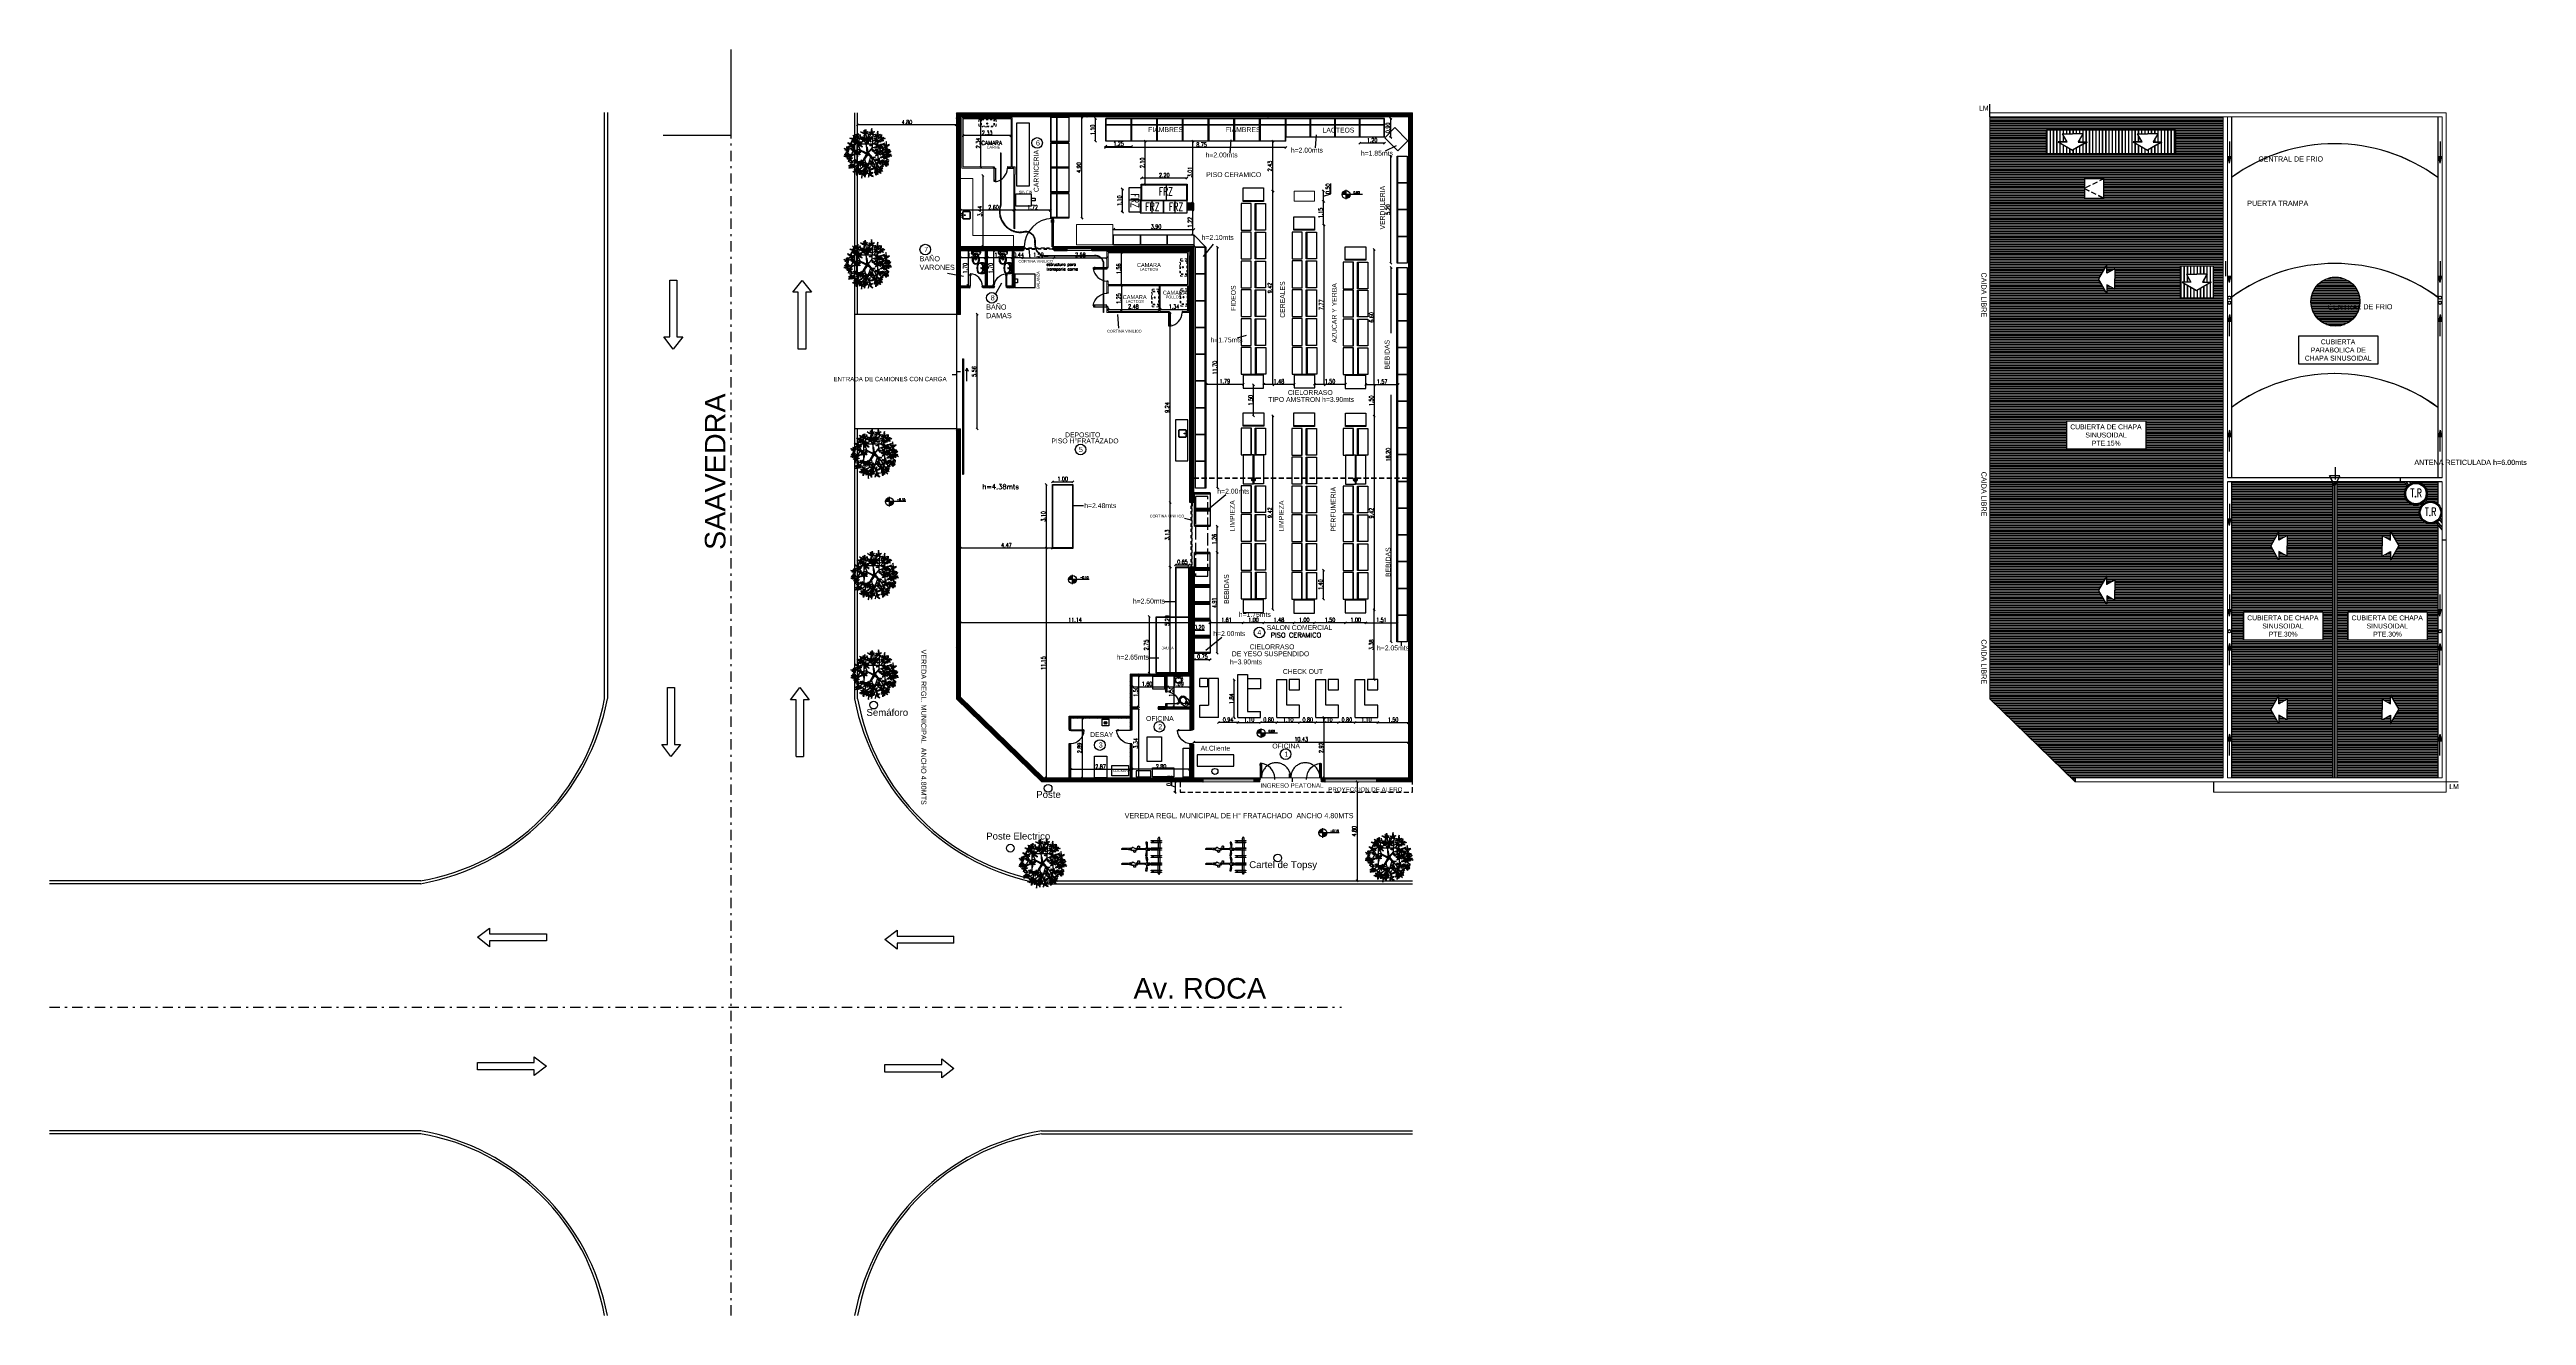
# Model space of a CAD drawing. Header units: millimetres. Extents: x 2448 to 2576, y 1154 to 1321.
# Drawn here: x 2448 to 2568.4, y 1259.6 to 1321.1 of the extents above; entities that cross this region are included whole.
import ezdxf
from ezdxf.enums import TextEntityAlignment as Align

# ---------------------------------------------------------------- set-up
doc = ezdxf.new("R2010")
doc.units = ezdxf.units.MM
for name, pattern in [('ACAD_ISO02W100', [15, 12, -3]), ('HIDDEN', [0.375, 0.25, -0.125]), ('X-REF T19$0$ACAD_ISO02W100', [15, 12, -3]), ('X-REF T19$0$HIDDEN', [0.375, 0.25, -0.125]), ('X-REF T19$0$xbase-CPL$0$DASHDOT', [1, 0.5, -0.25, 0, -0.25]), ('xbase-CPL$0$DASHDOT', [1, 0.5, -0.25, 0, -0.25])]:
    doc.linetypes.add(name, pattern=pattern)
for name, color, linetype in [('0.1', 1, 'Continuous'), ('A-CARPINTERIA METALICA', 20, 'Continuous'), ('A-FREEZER', 151, 'Continuous'), ('A-GONDOLAS', 2, 'Continuous'), ('A-TABIQUE DURLOCK o MADERA', 3, 'Continuous'), ('COTAS', 7, 'Continuous'), ('E- CHECK OUT', 2, 'Continuous'), ('E- HELADERAS', 150, 'Continuous'), ('E-FREEZER', 152, 'Continuous'), ('E-GENERAL', 8, 'Continuous'), ('E-GONDOLAS', 2, 'Continuous'), ('E-MOBILIARIO', 1, 'Continuous'), ('X-REF T19$0$0.1', 1, 'Continuous'), ('X-REF T19$0$A-ARBOLES', 104, 'Continuous'), ('X-REF T19$0$A-CARPINTERIA METALICA', 1, 'Continuous'), ('X-REF T19$0$A-CORDONES', 1, 'Continuous'), ('X-REF T19$0$A-CORTINAS', 8, 'Continuous'), ('X-REF T19$0$A-HATCH', 8, 'Continuous'), ('X-REF T19$0$A-MAMPOSTERIA', 5, 'Continuous'), ('X-REF T19$0$A-MOT BICI', 1, 'Continuous'), ('X-REF T19$0$A-MURO DE CAMARAS', 140, 'Continuous'), ('X-REF T19$0$A-PROYECCION', 1, 'Continuous'), ('X-REF T19$0$A-TABIQUE DURLOCK o MADERA', 3, 'Continuous'), ('X-REF T19$0$A-VISTAS', 8, 'Continuous'), ('X-REF T19$0$E-GENERAL', 8, 'Continuous'), ('X-REF T19$0$E-VEHICULOS', 8, 'Continuous')]:
    doc.layers.add(name, color=color, linetype=linetype)
doc.layers.add('E-EVAPORADORES', color=253, linetype='Continuous', lineweight=15)
doc.styles.add('Arial', font='arial.ttf', dxfattribs={"height": 0.25})
doc.styles.add('COTAS', font='ROMANS.shx', dxfattribs={"width": 0.7})
doc.styles.add('ROMAND', font='romand', dxfattribs={"height": 0.15})
doc.styles.get("Standard").update_dxf_attribs({"font": 'arial.ttf'})
doc.styles.add('X-REF T19$0$Arial', font='arial.ttf', dxfattribs={"height": 0.25})
doc.styles.add('X-REF T19$0$COTAS', font='ROMANS.shx', dxfattribs={"width": 0.7})
doc.styles.add('X-REF T19$0$Standard', font='txt')
doc.dimstyles.new('COTA-I-N-2-85', dxfattribs={"dimscale": 0, "dimtxt": 0.2, "dimasz": 0.1, "dimexe": 0, "dimexo": 0, "dimgap": 0.04, "dimtad": 1, "dimzin": 1, "dimdsep": 46, "dimtxsty": 'COTAS', "dimblk": 'OBLIQUE', "dimcen": 0.1, "dimse1": 1, "dimse2": 1, "dimclrd": 256, "dimclre": 256, "dimclrt": 256, "dimadec": 0, "dimazin": 0, "dimtfac": 1, "dimtmove": 1, "dimatfit": 3, "dimldrblk": 'OBLIQUE', "dimfxl": 1, "dimtvp": -0.8, "dimtolj": 1, "dimtzin": 0, "dimarcsym": 0})

# ---------------------------------------------------------------- blocks, each defined once
blk = doc.blocks.new('X-REF T19$0$puerta 1m')
at = {"layer": 'X-REF T19$0$A-CARPINTERIA METALICA'}
for p, q in [((-0.98, 0.06), (-0.98, 0.07)), ((-0.98, 0.03), (-0.98, 0.02)), ((-0.97, 0.06), (-0.97, 0.07)), ((-0.97, 0.03), (-0.97, 0.02)), ((-0.09, 1), (-0.1, 1)), ((-0.1, 0.97), (-0.1, 0.99)), ((-0.1, 0.99), (-0.09, 0.99)), ((-0.06, 0.97), (-0.1, 0.97)), ((-0.06, 0.03), (-0.1, 0.03)), ((-0.1, 0.03), (-0.1, 0.01)), ((-0.1, 0.01), (-0.09, 0.01)), ((-0.09, 0.99), (-0.09, 1)), ((-0.09, 0.01), (-0.09, 0)), ((-0.06, 0.96), (-0.06, 0.97)), ((-0.05, 0.96), (-0.06, 0.96)), ((-0.05, 0.04), (-0.06, 0.04)), ((-0.06, 0.04), (-0.06, 0.03)), ((0, 0.97), (-0.05, 0.97)), ((-0.05, 0.97), (-0.05, 0.96)), ((-0.05, 0.03), (-0.05, 0.04)), ((0, 0.03), (-0.05, 0.03)), ((0, 1), (-0.01, 1)), ((-0.01, 1), (-0.01, 0.99)), ((-0.01, 0.99), (0, 0.99)), ((-0.01, 0), (-0.01, 0.01)), ((-0.01, 0.01), (0, 0.01)), ((0, 0), (-0.01, 0)), ((0, 0.99), (0, 0.97)), ((0, 0.01), (0, 0.03)), ((-0.09, 0), (-0.1, 0))]:
    blk.add_line(p, q, dxfattribs=at)
blk.add_lwpolyline([(-0.1, 0.06), (-1.04, 0.06), (-1.04, 0.03), (-0.1, 0.03)], close=True, dxfattribs=at)
for points in [[(-0.99, 0.08), (-0.99, 0.08, 0.414214), (-0.99, 0.07), (-0.91, 0.07, 0.414214), (-0.91, 0.08), (-0.91, 0.08, 0.414214), (-0.91, 0.09), (-0.99, 0.09, 0.414214)], [(-0.99, 0.01), (-0.99, 0.02, -0.414214), (-0.99, 0.02), (-0.91, 0.02, -0.414214), (-0.91, 0.02), (-0.91, 0.01, -0.414214), (-0.91, 0.01), (-0.99, 0.01, -0.414214)]]:
    blk.add_lwpolyline(points, format="xyb", close=True, dxfattribs=at)
blk.add_arc((-0.06, -0.01), 0.982, 92.2684, 175.5235, dxfattribs=at)
blk = doc.blocks.new('X-REF T19$0$A$C721D5630')
at = {"layer": 'X-REF T19$0$A-CARPINTERIA METALICA'}
for p, q in [((0, 0.71), (0, 0.7)), ((0, 0.7), (0.01, 0.7)), ((0.01, 0.67), (0, 0.67)), ((0, 0.67), (0, 0.66)), ((0.01, 0.7), (0.01, 0.71)), ((0.01, 0.71), (0.02, 0.71)), ((0.01, 0.66), (0.01, 0.67)), ((0.02, 0.66), (0.01, 0.66)), ((0.02, 0.71), (0.02, 0.69)), ((0.02, 0.69), (0.03, 0.69)), ((0.03, 0.68), (0.02, 0.68)), ((0.02, 0.68), (0.02, 0.65)), ((0.02, 0.05), (0.02, 0.05)), ((0.02, 0.04), (0.02, 0.04)), ((0.03, 0.69), (0.03, 0.68)), ((0.09, 0.05), (0.1, 0.05)), ((0.09, 0.04), (0.1, 0.04)), ((0.68, 0.69), (0.67, 0.69)), ((0.67, 0.69), (0.67, 0.68)), ((0.67, 0.68), (0.68, 0.68)), ((0.69, 0.71), (0.68, 0.71)), ((0.68, 0.71), (0.68, 0.69)), ((0.68, 0.68), (0.68, 0.65)), ((0.68, 0.66), (0.69, 0.66)), ((0.69, 0.71), (0.69, 0.7)), ((0.69, 0.7), (0.69, 0.71)), ((0.69, 0.7), (0.69, 0.7)), ((0.69, 0.66), (0.69, 0.67)), ((0.69, 0.67), (0.69, 0.67)), ((0.69, 0.67), (0.69, 0.66))]:
    blk.add_line(p, q, dxfattribs=at)
for points in [[(0.01, 0.03), (0.01, 0.03, 0.414214), (0.02, 0.04), (0.02, 0.09, 0.414214), (0.01, 0.09), (0.01, 0.09, 0.414214), (0.01, 0.09), (0.01, 0.04, 0.414214)], [(0.1, 0.03), (0.1, 0.03, -0.414214), (0.1, 0.04), (0.1, 0.09, -0.414214), (0.1, 0.09), (0.1, 0.09, -0.414214), (0.1, 0.09), (0.1, 0.04, -0.414214)]]:
    blk.add_lwpolyline(points, format="xyb", close=True, dxfattribs=at)
blk.add_lwpolyline([(0.09, 0.65), (0.09, 0), (0.02, 0), (0.02, 0.65)], close=True, dxfattribs=at)
blk.add_arc((-0.02, 0.68), 0.693, 278.8092, 357.4024, dxfattribs=at)
blk = doc.blocks.new('X-REF T19$0$A$C55894BCF')
at = {"layer": 'X-REF T19$0$A-CARPINTERIA METALICA'}
for p, q in [((0, 0.07), (0, 0.08)), ((0.01, 0.07), (0, 0.07)), ((0, 0), (0, 0.01)), ((0, 0.01), (0.01, 0.01)), ((0.02, 0.08), (0.01, 0.08)), ((0.01, 0.08), (0.01, 0.07)), ((0.01, 0.01), (0.01, 0)), ((0.01, 0), (0.02, 0)), ((0.02, 0.74), (0.02, 0.74)), ((0.02, 0.73), (0.02, 0.73)), ((0.02, 0.04), (0.02, 0.08)), ((0.02, 0), (0.02, 0.04)), ((0.02, 0.04), (0.03, 0.04)), ((0.03, 0.04), (0.02, 0.04)), ((0.03, 0.04), (0.03, 0.04)), ((0.05, 0.74), (0.06, 0.74)), ((0.05, 0.73), (0.06, 0.73)), ((0.73, 0), (0.73, 0.08))]:
    blk.add_line(p, q, dxfattribs=at)
for points in [[(0.01, 0.75), (0.01, 0.75, -0.414214), (0.02, 0.74), (0.02, 0.69, -0.414214), (0.01, 0.68), (0.01, 0.68, -0.414214), (0.01, 0.69), (0.01, 0.74, -0.414214)], [(0.06, 0.75), (0.06, 0.75, 0.414214), (0.06, 0.74), (0.06, 0.69, 0.414214), (0.06, 0.68), (0.06, 0.68, 0.414214), (0.06, 0.69), (0.06, 0.74, 0.414214)]]:
    blk.add_lwpolyline(points, format="xyb", close=True, dxfattribs=at)
blk.add_lwpolyline([(0.05, 0.08), (0.05, 0.78), (0.02, 0.78), (0.02, 0.08)], close=True, dxfattribs=at)
blk.add_arc((-0.01, 0.05), 0.736, 2.2684, 85.5235, dxfattribs=at)
blk = doc.blocks.new('X-REF T19$0$HOJA13')
for p, q in [((-0.16, 0.06), (-0.06, 0.35)), ((-0.09, -0.07), (-0.16, 0.06)), ((-0.06, 0.35), (0.18, 0.15)), ((0.18, 0.15), (0.28, -0.19)), ((0.06, -0.15), (-0.09, -0.07)), ((0.28, -0.19), (0.06, -0.15))]:
    blk.add_line(p, q)
blk = doc.blocks.new('X-REF T19$0$HOJA12')
for p, xscale, yscale, zscale, rotation in [((-0.55, -0.28), -1.817557556891011, -0.5452694102672879, 1.817557556891011, 195.3712707835825), ((-0.51, 0.21), 1.878651928551221, 0.5452694102672915, 1.878651928551221, 336.2489556574871), ((0.08, 0.5), -0.7881173944166022, 2.57666525243954, 0.7881173944166022, 2.457547795809369), ((0.22, -0.28), 1.848104742721105, 0.8186677980483665, 1.848104742721105, 330.9234899051576), ((0.36, 0.18), 2.089427510778918, 0.5147221043699588, 2.089427510778918, 35.45160265640038)]:
    blk.add_blockref('X-REF T19$0$HOJA13', p, dxfattribs=dict(xscale=xscale, yscale=yscale, zscale=zscale, rotation=rotation))
blk = doc.blocks.new('X-REF T19$0$HOJA11')
for p, xscale, yscale, zscale, rotation in [((-0.53, 0.07), -1.93821894091991, 0.5452694102672915, 1.93821894091991, 161.5649836159353), ((-0.24, 0.43), 0.8782315926153998, 2.121510394569366, 0.8782315926153998, 2.027330662343098), ((0.42, 0.31), 2.788958066288231, 0.575816716164617, 2.788958066288231, 41.2051949766964), ((0.63, -0.1), 0.5758144528974043, -1.696902842596522, 0.5758144528974043, 262.2070746669012), ((0.01, -0.76), 2.575127765477518, 0.7881204921510374, 2.575127765477518, 103.2233358614235)]:
    blk.add_blockref('X-REF T19$0$HOJA13', p, dxfattribs=dict(xscale=xscale, yscale=yscale, zscale=zscale, rotation=rotation))
blk = doc.blocks.new('X-REF T19$0$HOJA8', base_point=(55.88, 33.03))
at = {"color": 0, "linetype": 'ByBlock', "xscale": -1.637329160493415, "yscale": 0.455154857870177, "zscale": 1.637329160493415}
blk.add_blockref('X-REF T19$0$HOJA13', (55.33, 32.97), dxfattribs=at)
at = {"color": 0, "linetype": 'ByBlock'}
for p, xscale, yscale, zscale, rotation in [((55.48, 33.54), -2.423919195618517, 0.3329656342808676, 2.423919195618517, 304.6162862887426), ((56.09, 33.24), -0.6369088245576009, 2.090963088672041, 0.6369088245576009, 336.0195606201025)]:
    blk.add_blockref('X-REF T19$0$HOJA13', p, dxfattribs=dict(at, xscale=xscale, yscale=yscale, zscale=zscale, rotation=rotation))
blk = doc.blocks.new('X-REF T19$0$HOJA10')
for p, xscale, yscale, zscale, rotation in [((-0.46, 0.26), 0.6964758369263038, 2.485023334747559, 0.6964758369263038, 30.70465610075785), ((0.15, -0.23), 1.727443358692213, 0.6063640220619462, 1.727443358692213, 352.5500074369253), ((0.06, 0.57), 1.878651928551214, 0.575816716164617, 1.878651928551214, 273.0367053314555), ((0.36, 0.58), 0.636908824557608, 1.484599066610102, 0.636908824557608, 320.5535637719418), ((0.48, 0.03), 1.544160243711609, 0.6063640220619462, 1.544160243711609, 15.14254921127523)]:
    blk.add_blockref('X-REF T19$0$HOJA13', p, dxfattribs=dict(xscale=xscale, yscale=yscale, zscale=zscale, rotation=rotation))
blk = doc.blocks.new('X-REF T19$0$HOJA9', base_point=(57.91, 33.15))
at = {"color": 0, "linetype": 'ByBlock'}
for p, xscale, yscale, zscale, rotation in [((57.45, 33.3), 0.7575702085865075, 2.060415782774719, 0.7575702085865075, 246.1270025360199), ((57.58, 32.81), 1.484593231342913, 1.061518879932116, 1.484593231342913, 203.1850851585156), ((57.88, 33.61), 0.7575702085865075, 2.121510394569363, 0.7575702085865075, 5.479650948518734), ((58.09, 32.7), 1.968766126750012, 1.000424268137465, 1.968766126750012, 291.9583774400813), ((58.48, 33.3), 1.878651928551214, 0.575816716164617, 1.878651928551214, 26.31077704539229)]:
    blk.add_blockref('X-REF T19$0$HOJA13', p, dxfattribs=dict(at, xscale=xscale, yscale=yscale, zscale=zscale, rotation=rotation))
blk = doc.blocks.new('X-REF T19$0$HOJA7', base_point=(54.7, 32.03))
at = {"color": 0, "linetype": 'ByBlock'}
for p, xscale, yscale, zscale, rotation in [((54.39, 32.03), 1.727443358692213, 0.9103097157403468, 1.727443358692213, 343.6738936354017), ((54.45, 31.64), -1.545687603003117, -0.485702163767499, 1.545687603003117, 43.07492863925732), ((54.54, 32.39), -0.3940586972083011, 1.696902842596515, 0.3940586972083011, 11.88359707230165), ((54.94, 32.27), 0.9393259642756036, 1.696902842596522, 0.9393259642756036, 348.2808948833992)]:
    blk.add_blockref('X-REF T19$0$HOJA13', p, dxfattribs=dict(at, xscale=xscale, yscale=yscale, zscale=zscale, rotation=rotation))
at = {"color": 0, "linetype": 'ByBlock', "xscale": 1.515140417173015, "yscale": 0.6369113279592753, "zscale": 1.515140417173015}
blk.add_blockref('X-REF T19$0$HOJA13', (55.15, 31.88), dxfattribs=at)
blk = doc.blocks.new('X-REF T19$0$A$C7F2E6B0C')
at = {"layer": 'X-REF T19$0$A-ARBOLES'}
h = blk.add_hatch(color=256, dxfattribs=at)
h.paths.add_polyline_path([(1.38, 2.1), (1.44, 2.07), (1.43, 2.12), (1.38, 2.18), (1.34, 2.16), (1.35, 2.13)])
h.paths.add_polyline_path([(1.42, 2.21), (1.48, 2.25), (1.44, 2.25), (1.36, 2.22), (1.35, 2.18), (1.38, 2.18)])
h.paths.add_polyline_path([(1.32, 2.18), (1.32, 2.18), (1.35, 2.19), (1.36, 2.23), (1.37, 2.29), (1.35, 2.41), (1.32, 2.32)])
h.paths.add_polyline_path([(1.25, 2.25), (1.21, 2.24), (1.22, 2.22), (1.26, 2.19), (1.32, 2.16), (1.32, 2.18), (1.32, 2.18), (1.32, 2.18), (1.31, 2.2)])
h.paths.add_polyline_path([(1.33, 2.14), (1.3, 2.16), (1.22, 2.15), (1.2, 2.12), (1.22, 2.11), (1.27, 2.12)])
h = blk.add_hatch(color=256, dxfattribs=at)
h.paths.add_polyline_path([(0.21, 1.17), (0.22, 1.23), (0.18, 1.21), (0.16, 1.16), (0.19, 1.16), (0.17, 1.13), (0.18, 1.12), (0.2, 1.14)])
h.paths.add_polyline_path([(0.19, 1.16), (0.16, 1.16), (0.15, 1.15), (0.17, 1.13)])
h.paths.add_polyline_path([(0.1, 1.11), (0.14, 1.11), (0.17, 1.13), (0.17, 1.13), (0.15, 1.15), (0.16, 1.16), (0.09, 1.17), (0.03, 1.15)])
h.paths.add_polyline_path([(0.13, 1.07), (0.12, 1.08), (0.08, 1.07), (0, 1.06), (0.06, 1.05), (0.11, 1.05)])
h.paths.add_polyline_path([(0.15, 1.06), (0.14, 1.07), (0.13, 1.07), (0.11, 1.05)], flags=17)
h.paths.add_polyline_path([(0.15, 1.06), (0.11, 1.05), (0.1, 1.04), (0.13, 1), (0.16, 1.01), (0.18, 1.04), (0.21, 1.09), (0.17, 1.09), (0.18, 1.1), (0.15, 1.09), (0.13, 1.07), (0.14, 1.07)])
h = blk.add_hatch(color=256, dxfattribs=at)
h.paths.add_polyline_path([(0.24, 1.45), (0.24, 1.49), (0.22, 1.49), (0.21, 1.48), (0.2, 1.41), (0.24, 1.38), (0.25, 1.4)])
h.paths.add_polyline_path([(0.34, 1.68), (0.37, 1.61), (0.38, 1.67), (0.37, 1.76), (0.35, 1.75), (0.34, 1.72)])
h.paths.add_polyline_path([(0.18, 1.49), (0.15, 1.54), (0.13, 1.5), (0.15, 1.43), (0.19, 1.43), (0.19, 1.45)])
h.paths.add_polyline_path([(0.06, 1.45), (0.01, 1.44), (0.07, 1.41), (0.11, 1.4), (0.13, 1.41), (0.15, 1.43)])
h.paths.add_polyline_path([(0.13, 1.36), (0.2, 1.39), (0.16, 1.4), (0.08, 1.39), (0.06, 1.36), (0.09, 1.35)])
h.paths.add_polyline_path([(0.13, 1.27), (0.1, 1.19), (0.19, 1.27), (0.22, 1.32), (0.22, 1.36), (0.21, 1.38)])
h = blk.add_hatch(color=256, dxfattribs=at)
h.paths.add_polyline_path([(0.2, 1.73), (0.22, 1.68), (0.31, 1.61), (0.36, 1.61), (0.34, 1.63), (0.28, 1.67)])
h.paths.add_polyline_path([(0.35, 1.54), (0.36, 1.57), (0.36, 1.6), (0.26, 1.54), (0.2, 1.49), (0.22, 1.49), (0.24, 1.51), (0.24, 1.49), (0.3, 1.51)])
h.paths.add_polyline_path([(0.4, 1.57), (0.37, 1.6), (0.38, 1.53), (0.38, 1.48), (0.4, 1.46), (0.42, 1.49)])
h.paths.add_polyline_path([(0.46, 1.52), (0.5, 1.53), (0.49, 1.56), (0.46, 1.59), (0.44, 1.58), (0.41, 1.59), (0.41, 1.58)])
h.paths.add_polyline_path([(0.42, 1.62), (0.4, 1.62), (0.41, 1.59), (0.44, 1.58), (0.46, 1.59), (0.46, 1.59)])
h = blk.add_hatch(color=256, dxfattribs=at)
h.paths.add_polyline_path([(0.64, 2), (0.62, 1.96), (0.64, 1.95), (0.68, 1.95), (0.75, 1.96), (0.71, 1.99)])
h.paths.add_polyline_path([(0.72, 2.02), (0.77, 2.05), (0.73, 2.06), (0.67, 2.05), (0.66, 2.01), (0.69, 2.01)])
h.paths.add_polyline_path([(0.68, 2.13), (0.68, 2.19), (0.64, 2.13), (0.64, 2.09), (0.64, 2.07), (0.66, 2.05)])
h.paths.add_polyline_path([(0.63, 2.12), (0.59, 2.13), (0.59, 2.11), (0.6, 2.06), (0.62, 2), (0.64, 2.04)])
h.paths.add_polyline_path([(0.52, 2.05), (0.51, 2.01), (0.56, 1.98), (0.59, 1.97), (0.62, 1.98)])
h.paths.add_polyline_path([(0.49, 2.03), (0.51, 2.01), (0.51, 2.01), (0.52, 2.05), (0.52, 2.06)], flags=17)
h.paths.add_polyline_path([(0.42, 2.1), (0.49, 2.03), (0.52, 2.06), (0.5, 2.07)])
h.paths.add_polyline_path([(0.51, 1.99), (0.52, 2.06), (0.48, 2.03), (0.46, 1.95), (0.49, 1.92), (0.5, 1.94)])
h.paths.add_polyline_path([(0.36, 1.95), (0.29, 1.95), (0.37, 1.9), (0.42, 1.89), (0.45, 1.89), (0.48, 1.91)])
h.paths.add_polyline_path([(0.42, 1.85), (0.38, 1.81), (0.37, 1.78), (0.38, 1.75), (0.47, 1.83), (0.5, 1.9)])
h.paths.add_polyline_path([(0.55, 1.8), (0.51, 1.84), (0.48, 1.82), (0.46, 1.79), (0.45, 1.73), (0.51, 1.75)])
h.paths.add_polyline_path([(0.54, 1.92), (0.5, 1.88), (0.52, 1.85), (0.57, 1.83), (0.59, 1.83), (0.58, 1.84), (0.62, 1.84), (0.64, 1.82), (0.61, 1.88)])
h.paths.add_polyline_path([(0.58, 1.84), (0.59, 1.83), (0.64, 1.82), (0.64, 1.82), (0.62, 1.84)])
h = blk.add_hatch(color=256, dxfattribs=at)
h.paths.add_polyline_path([(0.47, 1.38), (0.43, 1.39), (0.33, 1.39), (0.39, 1.36), (0.51, 1.34), (0.5, 1.36)])
h.paths.add_polyline_path([(0.46, 1.29), (0.47, 1.32), (0.43, 1.29), (0.38, 1.21), (0.37, 1.16), (0.42, 1.24)])
h = blk.add_hatch(color=256, dxfattribs=at)
h.paths.add_polyline_path([(0.62, 1.29), (0.56, 1.33), (0.57, 1.27), (0.62, 1.21), (0.66, 1.23), (0.65, 1.26)])
h.paths.add_polyline_path([(0.58, 1.18), (0.51, 1.14), (0.56, 1.14), (0.63, 1.17), (0.65, 1.21), (0.62, 1.21)])
h.paths.add_polyline_path([(0.63, 1.1), (0.65, 0.98), (0.67, 1.07), (0.68, 1.21), (0.68, 1.21), (0.65, 1.2), (0.64, 1.16)])
h.paths.add_polyline_path([(0.75, 1.14), (0.79, 1.15), (0.78, 1.17), (0.74, 1.2), (0.68, 1.23), (0.68, 1.21), (0.68, 1.21), (0.68, 1.21), (0.69, 1.19)])
h = blk.add_hatch(color=256, dxfattribs=at)
h.paths.add_polyline_path([(0.67, 1.6), (0.66, 1.5), (0.7, 1.56), (0.73, 1.68), (0.71, 1.67), (0.68, 1.64)])
h.paths.add_polyline_path([(0.78, 1.62), (0.75, 1.63), (0.77, 1.59), (0.85, 1.54), (0.89, 1.52), (0.82, 1.58)])
h.paths.add_polyline_path([(0.81, 1.71), (0.78, 1.69), (0.76, 1.68), (0.79, 1.66), (0.85, 1.69), (0.87, 1.72)])
h.paths.add_polyline_path([(0.68, 1.73), (0.7, 1.71), (0.73, 1.7), (0.78, 1.71), (0.87, 1.75), (0.8, 1.75)])
h.paths.add_polyline_path([(0.63, 1.74), (0.58, 1.78), (0.58, 1.72), (0.63, 1.66), (0.68, 1.68), (0.67, 1.71)])
h = blk.add_hatch(color=256, dxfattribs=at)
h.paths.add_polyline_path([(1.11, 2.22), (1.15, 2.25), (1.11, 2.26), (1.05, 2.24), (1.05, 2.2), (1.07, 2.2)])
h.paths.add_polyline_path([(1.05, 2.32), (1.04, 2.38), (1.01, 2.31), (1.01, 2.28), (1.02, 2.25), (1.04, 2.24)])
h.paths.add_polyline_path([(1, 2.3), (0.96, 2.31), (0.96, 2.29), (0.98, 2.24), (1.01, 2.18), (1.02, 2.22)])
h.paths.add_polyline_path([(0.89, 2.23), (0.8, 2.25), (0.9, 2.18), (0.95, 2.16), (0.99, 2.15), (1.01, 2.17)])
h.paths.add_polyline_path([(0.94, 1.93), (0.94, 1.93), (0.97, 1.94), (0.99, 1.97), (1.01, 2.03), (1.01, 2.15), (0.97, 2.07)])
h.paths.add_polyline_path([(1.05, 1.94), (1.12, 1.97), (1.08, 1.98), (0.99, 1.96), (0.97, 1.92), (1, 1.92)])
h.paths.add_polyline_path([(1.01, 1.92), (0.96, 1.91), (0.96, 1.88), (0.99, 1.84), (1.04, 1.8), (1.05, 1.85)])
h.paths.add_polyline_path([(0.9, 1.78), (0.95, 1.76), (0.96, 1.79), (0.96, 1.84), (0.95, 1.9), (0.94, 1.89), (0.95, 1.88), (0.93, 1.88), (0.91, 1.86)])
h.paths.add_polyline_path([(0.93, 1.88), (0.94, 1.89), (0.92, 1.91), (0.84, 1.92), (0.81, 1.89), (0.84, 1.88), (0.88, 1.88)])
h.paths.add_polyline_path([(0.95, 1.91), (0.94, 1.93), (0.94, 1.93), (0.94, 1.93), (0.94, 1.95), (0.88, 2.01), (0.84, 2), (0.85, 1.98), (0.89, 1.95)])
for points in [[(1.14, 2.16), (1.1, 2.19), (1.03, 2.18), (1.01, 2.14), (1.04, 2.14), (1.08, 2.15)], [(1.34, 1.62), (1.29, 1.61), (1.23, 1.6), (1.27, 1.58), (1.34, 1.58), (1.36, 1.61)], [(0.34, 0.6), (0.36, 0.62), (0.36, 0.63), (0.34, 0.64), (0.34, 0.65), (0.28, 0.63), (0.23, 0.59), (0.31, 0.58)], [(1.07, 0.65), (1.07, 0.62), (1.08, 0.63), (1.1, 0.67), (1.11, 0.75), (1.08, 0.7)], [(1.28, 0.52), (1.26, 0.56), (1.24, 0.5), (1.23, 0.46), (1.23, 0.44), (1.26, 0.46)], [(1.47, 0.98), (1.51, 1.01), (1.48, 1.02), (1.44, 1.02), (1.37, 1.02), (1.4, 0.99)]]:
    blk.add_hatch(color=256, dxfattribs=at).paths.add_polyline_path(points)
h = blk.add_hatch(color=256, dxfattribs=at)
h.paths.add_polyline_path([(1.18, 1.84), (1.14, 1.8), (1.11, 1.7), (1.15, 1.65), (1.16, 1.68), (1.18, 1.75)])
h.paths.add_polyline_path([(1.19, 1.85), (1.13, 1.88), (1.08, 1.9), (1.06, 1.9), (1.07, 1.86), (1.14, 1.84)])
h.paths.add_polyline_path([(1.2, 1.97), (1.18, 2.05), (1.15, 1.95), (1.15, 1.9), (1.16, 1.87), (1.19, 1.85)])
h.paths.add_polyline_path([(1.3, 1.88), (1.39, 1.92), (1.34, 1.93), (1.23, 1.9), (1.2, 1.85), (1.23, 1.85)])
h.paths.add_polyline_path([(1.27, 1.82), (1.19, 1.85), (1.24, 1.8), (1.32, 1.76), (1.32, 1.78), (1.31, 1.8)])
h.paths.add_polyline_path([(1.35, 1.97), (1.37, 2.01), (1.34, 2.01), (1.3, 1.99), (1.23, 1.94), (1.28, 1.94)])
h = blk.add_hatch(color=256, dxfattribs=at)
h.paths.add_polyline_path([(1.83, 1.34), (1.73, 1.34), (1.79, 1.31), (1.91, 1.29), (1.9, 1.31), (1.88, 1.33)])
h.paths.add_polyline_path([(1.86, 1.24), (1.87, 1.27), (1.83, 1.24), (1.78, 1.16), (1.78, 1.11), (1.83, 1.19)])
h.paths.add_polyline_path([(1.74, 1.21), (1.71, 1.24), (1.67, 1.26), (1.64, 1.25), (1.71, 1.15), (1.78, 1.11)])
h.paths.add_polyline_path([(1.67, 1.3), (1.64, 1.26), (1.71, 1.27), (1.75, 1.29), (1.78, 1.3), (1.74, 1.32)])
h.paths.add_polyline_path([(1.6, 1.42), (1.54, 1.43), (1.55, 1.4), (1.58, 1.34), (1.64, 1.27), (1.65, 1.33)])
h.paths.add_polyline_path([(1.57, 1.26), (1.48, 1.24), (1.5, 1.22), (1.52, 1.21), (1.56, 1.22), (1.63, 1.26)])
h.paths.add_polyline_path([(1.49, 1.27), (1.47, 1.29), (1.43, 1.32), (1.37, 1.35), (1.39, 1.31), (1.45, 1.26)])
h = blk.add_hatch(color=256, dxfattribs=at)
h.paths.add_polyline_path([(1.82, 2.04), (1.82, 2.13), (1.77, 2.02), (1.77, 1.96), (1.77, 1.92), (1.79, 1.9)])
h.paths.add_polyline_path([(1.81, 1.91), (1.85, 1.91), (1.92, 1.95), (1.92, 1.99), (1.9, 1.98), (1.86, 1.95)])
h.paths.add_polyline_path([(1.95, 1.9), (2, 1.93), (1.93, 1.94), (1.9, 1.93), (1.88, 1.91), (1.87, 1.89)])
h.paths.add_polyline_path([(1.87, 1.88), (1.83, 1.87), (1.84, 1.85), (1.87, 1.82), (1.91, 1.79), (1.91, 1.83)])
h.paths.add_polyline_path([(1.81, 1.89), (1.77, 1.9), (1.77, 1.87), (1.79, 1.83), (1.82, 1.78), (1.83, 1.82)])
h.paths.add_polyline_path([(1.73, 1.81), (1.67, 1.84), (1.68, 1.8), (1.75, 1.76), (1.79, 1.77), (1.77, 1.79)])
h.paths.add_polyline_path([(1.64, 1.83), (1.63, 1.84), (1.61, 1.81), (1.65, 1.75), (1.68, 1.74), (1.66, 1.79)])
h.paths.add_polyline_path([(1.5, 1.74), (1.49, 1.7), (1.54, 1.77), (1.57, 1.82), (1.58, 1.85), (1.54, 1.82)])
h.paths.add_polyline_path([(1.54, 1.93), (1.44, 1.92), (1.51, 1.89), (1.62, 1.87), (1.61, 1.9), (1.59, 1.91)])
h = blk.add_hatch(color=256, dxfattribs=at)
h.paths.add_polyline_path([(1.55, 1.65), (1.47, 1.7), (1.49, 1.65), (1.58, 1.58), (1.63, 1.58), (1.61, 1.61)])
h.paths.add_polyline_path([(1.64, 1.74), (1.62, 1.72), (1.61, 1.7), (1.61, 1.66), (1.64, 1.58), (1.65, 1.64)])
h.paths.add_polyline_path([(1.65, 1.57), (1.71, 1.56), (1.73, 1.56), (1.74, 1.57), (1.74, 1.57), (1.76, 1.57), (1.76, 1.59), (1.78, 1.62), (1.82, 1.64), (1.83, 1.65), (1.79, 1.64), (1.73, 1.62)])
h.paths.add_polyline_path([(1.7, 1.52), (1.69, 1.49), (1.69, 1.47), (1.72, 1.48), (1.76, 1.53), (1.74, 1.57), (1.73, 1.56), (1.72, 1.56)])
h.paths.add_polyline_path([(1.67, 1.54), (1.64, 1.57), (1.65, 1.5), (1.66, 1.46), (1.67, 1.43), (1.69, 1.47), (1.68, 1.46), (1.69, 1.49)])
h.paths.add_polyline_path([(1.64, 1.54), (1.64, 1.57), (1.53, 1.52), (1.48, 1.46), (1.58, 1.48), (1.62, 1.51)])
h.paths.add_polyline_path([(1.79, 1.49), (1.75, 1.51), (1.74, 1.49), (1.74, 1.45), (1.74, 1.39), (1.77, 1.42)])
h.paths.add_polyline_path([(1.84, 1.49), (1.82, 1.5), (1.79, 1.49), (1.86, 1.43), (1.91, 1.41), (1.87, 1.47)])
h.paths.add_polyline_path([(1.84, 1.54), (1.77, 1.55), (1.79, 1.52), (1.87, 1.49), (1.9, 1.51), (1.88, 1.53)])
h.paths.add_polyline_path([(1.76, 1.57), (1.75, 1.56), (1.88, 1.62), (1.95, 1.68), (1.83, 1.64), (1.82, 1.64), (1.81, 1.59)], flags=17)
h = blk.add_hatch(color=256, dxfattribs=at)
h.paths.add_polyline_path([(1.6, 2.06), (1.6, 2.05), (1.63, 2.07), (1.65, 2.1), (1.66, 2.16), (1.65, 2.28), (1.62, 2.2)])
h.paths.add_polyline_path([(1.71, 2.08), (1.77, 2.11), (1.73, 2.12), (1.65, 2.09), (1.63, 2.05), (1.66, 2.06)])
h.paths.add_polyline_path([(1.67, 2.05), (1.62, 2.04), (1.63, 2.01), (1.66, 1.98), (1.71, 1.93), (1.71, 1.99)])
h.paths.add_polyline_path([(1.61, 2.01), (1.58, 2.04), (1.5, 2.04), (1.48, 2.01), (1.5, 2), (1.55, 2)])
h = blk.add_hatch(color=256, dxfattribs=at)
h.paths.add_polyline_path([(1.94, 1.17), (1.97, 1.15), (1.95, 1.21), (1.93, 1.24), (1.91, 1.26), (1.9, 1.22)])
h.paths.add_polyline_path([(1.96, 1.1), (1.99, 1.06), (2.02, 1.08), (2.03, 1.12), (2.05, 1.19), (2, 1.17)])
h.paths.add_polyline_path([(2, 1.05), (1.98, 1.04), (1.99, 1.04), (1.98, 1.04), (1.96, 1.02), (1.94, 0.95), (1.96, 0.92), (1.98, 0.94), (1.99, 0.98)])
h.paths.add_polyline_path([(1.98, 1.04), (1.98, 1.04), (1.96, 1.06), (1.92, 1.07), (1.86, 1.05), (1.75, 0.99), (1.84, 1)])
h.paths.add_polyline_path([(1.93, 1.07), (1.97, 1.07), (1.96, 1.09), (1.92, 1.13), (1.86, 1.17), (1.87, 1.13)])
h.paths.add_polyline_path([(2.04, 0.96), (2.08, 0.94), (2.07, 0.97), (2.05, 1.01), (2.02, 1.07), (2.01, 1.03)])
h.paths.add_polyline_path([(2.06, 0.94), (2.08, 0.9), (2.14, 0.86), (2.18, 0.87), (2.16, 0.89), (2.13, 0.91)])
h = blk.add_hatch(color=256, dxfattribs=at)
h.paths.add_polyline_path([(2.12, 1.42), (2.09, 1.37), (2.11, 1.35), (2.16, 1.34), (2.24, 1.34), (2.2, 1.39)])
h.paths.add_polyline_path([(2.07, 1.27), (2.07, 1.22), (2.12, 1.25), (2.16, 1.31), (2.1, 1.33), (2.08, 1.31)])
h.paths.add_polyline_path([(2.06, 1.32), (2.09, 1.39), (2.01, 1.33), (1.99, 1.29), (1.98, 1.25), (1.99, 1.23)])
h.paths.add_polyline_path([(1.94, 1.42), (1.87, 1.4), (1.96, 1.37), (2.01, 1.36), (2.04, 1.37), (2.06, 1.4)])
h = blk.add_hatch(color=256, dxfattribs=at)
h.paths.add_polyline_path([(2.05, 1.63), (2.05, 1.6), (2.07, 1.65), (2.06, 1.74), (2.04, 1.78), (2.04, 1.69)])
h.paths.add_polyline_path([(1.94, 1.64), (1.9, 1.63), (1.95, 1.6), (1.99, 1.59), (2.01, 1.58), (2, 1.62)])
h.paths.add_polyline_path([(2.03, 1.56), (2.06, 1.55), (2.09, 1.55), (2.13, 1.57), (2.21, 1.63), (2.14, 1.61)])
h.paths.add_polyline_path([(2.05, 1.51), (2.04, 1.44), (2.07, 1.41), (2.08, 1.43), (2.08, 1.48), (2.08, 1.55)])
h = blk.add_hatch(color=256, dxfattribs=at)
h.paths.add_polyline_path([(2.14, 1.22), (2.12, 1.18), (2.13, 1.15), (2.23, 1.25), (2.27, 1.33), (2.18, 1.26)])
h.paths.add_polyline_path([(2.21, 1.16), (2.14, 1.15), (2.18, 1.12), (2.26, 1.12), (2.28, 1.16), (2.26, 1.16)])
h.paths.add_polyline_path([(2.23, 1.12), (2.21, 1.11), (2.19, 1.1), (2.26, 1.07), (2.32, 1.06), (2.26, 1.11)])
h.paths.add_polyline_path([(2.18, 1.09), (2.14, 1.11), (2.14, 1.08), (2.15, 1.05), (2.17, 0.99), (2.19, 1.03)])
h.paths.add_polyline_path([(2.14, 1.13), (2.11, 1.16), (2.09, 1.14), (2.09, 1.1), (2.09, 1.03), (2.12, 1.06)])
h = blk.add_hatch(color=256, dxfattribs=at)
h.paths.add_polyline_path([(0.33, 0.83), (0.43, 0.76), (0.39, 0.84), (0.29, 0.95), (0.29, 0.95), (0.28, 0.92), (0.3, 0.88)])
h.paths.add_polyline_path([(0.29, 0.89), (0.27, 0.93), (0.25, 0.9), (0.24, 0.85), (0.22, 0.78), (0.26, 0.81)])
h.paths.add_polyline_path([(0.25, 0.9), (0.27, 0.95), (0.24, 0.96), (0.2, 0.96), (0.13, 0.95), (0.17, 0.91)])
h.paths.add_polyline_path([(0.22, 1.02), (0.26, 0.98), (0.26, 1.01), (0.24, 1.07), (0.2, 1.08), (0.2, 1.06)])
h.paths.add_polyline_path([(0.25, 0.97), (0.3, 0.98), (0.35, 1.03), (0.34, 1.07), (0.32, 1.06), (0.29, 1.02)])
h = blk.add_hatch(color=256, dxfattribs=at)
h.paths.add_polyline_path([(0.37, 0.66), (0.36, 0.63), (0.38, 0.62), (0.39, 0.65), (0.38, 0.68), (0.37, 0.74), (0.34, 0.7), (0.34, 0.65)])
h.paths.add_polyline_path([(0.34, 0.65), (0.34, 0.64), (0.36, 0.63), (0.37, 0.66)])
h.paths.add_polyline_path([(0.36, 0.62), (0.36, 0.63), (0.34, 0.64), (0.34, 0.65), (0.28, 0.63), (0.23, 0.59), (0.31, 0.58), (0.34, 0.6)])
h.paths.add_polyline_path([(0.49, 0.64), (0.45, 0.63), (0.38, 0.62), (0.4, 0.61), (0.41, 0.62), (0.41, 0.6), (0.42, 0.6), (0.44, 0.6), (0.45, 0.6), (0.45, 0.6), (0.49, 0.6), (0.52, 0.63)], flags=17)
h.paths.add_polyline_path([(0.4, 0.51), (0.41, 0.55), (0.41, 0.6), (0.4, 0.61), (0.36, 0.59), (0.35, 0.56), (0.36, 0.56), (0.38, 0.55), (0.34, 0.53), (0.34, 0.52), (0.38, 0.49)])
h = blk.add_hatch(color=256, dxfattribs=at)
h.paths.add_polyline_path([(0.6, 0.86), (0.58, 0.9), (0.56, 0.88), (0.54, 0.83), (0.54, 0.81), (0.54, 0.79), (0.54, 0.77), (0.56, 0.78)])
h.paths.add_polyline_path([(0.47, 0.86), (0.5, 0.81), (0.52, 0.77), (0.54, 0.81), (0.51, 0.87), (0.47, 0.88)])
h = blk.add_hatch(color=256, dxfattribs=at)
h.paths.add_polyline_path([(0.84, 0.47), (0.9, 0.53), (0.79, 0.49), (0.74, 0.45), (0.72, 0.42), (0.72, 0.39)])
h.paths.add_polyline_path([(0.84, 0.34), (0.87, 0.36), (0.85, 0.38), (0.8, 0.38), (0.74, 0.38), (0.77, 0.35)])
h.paths.add_polyline_path([(0.72, 0.32), (0.72, 0.28), (0.73, 0.23), (0.76, 0.26), (0.76, 0.32), (0.73, 0.34)])
h.paths.add_polyline_path([(0.65, 0.33), (0.63, 0.35), (0.61, 0.21), (0.61, 0.13), (0.66, 0.24), (0.66, 0.3)])
h.paths.add_polyline_path([(0.51, 0.3), (0.51, 0.26), (0.53, 0.27), (0.57, 0.3), (0.62, 0.35), (0.57, 0.35)])
h.paths.add_polyline_path([(0.6, 0.49), (0.65, 0.43), (0.69, 0.45), (0.68, 0.48), (0.65, 0.51), (0.59, 0.55)])
h.paths.add_polyline_path([(0.63, 0.42), (0.59, 0.47), (0.58, 0.43), (0.61, 0.37), (0.65, 0.36), (0.65, 0.38)])
h = blk.add_hatch(color=256, dxfattribs=at)
h.paths.add_polyline_path([(1.04, 0.33), (1.04, 0.32), (1.04, 0.33), (1.04, 0.32), (1.07, 0.3), (1.15, 0.3), (1.17, 0.33), (1.15, 0.34), (1.1, 0.34)])
h.paths.add_polyline_path([(1.12, 0.21), (1.16, 0.22), (1.14, 0.24), (1.1, 0.27), (1.04, 0.3), (1.05, 0.28), (1.05, 0.28), (1.05, 0.28), (1.06, 0.26)])
h.paths.add_polyline_path([(1.05, 0.28), (1.05, 0.28), (1.02, 0.27), (1, 0.23), (0.99, 0.17), (1, 0.14), (1.03, 0.12), (1, 0.12), (1.01, 0.05), (1.04, 0.14)])
h.paths.add_polyline_path([(0.98, 0.16), (0.95, 0.18), (0.93, 0.19), (0.93, 0.15), (0.99, 0.12), (1, 0.12), (1, 0.14)])
h.paths.add_polyline_path([(1, 0.24), (1.02, 0.28), (0.99, 0.28), (0.94, 0.25), (0.9, 0.23), (0.91, 0.21), (0.9, 0.21), (0.92, 0.21)])
h.paths.add_polyline_path([(0.99, 0.36), (0.93, 0.4), (0.93, 0.34), (0.98, 0.28), (1.03, 0.3), (1.02, 0.33)])
h.paths.add_polyline_path([(0.9, 0.21), (0.91, 0.21), (0.9, 0.23), (0.88, 0.21)])
h.paths.add_polyline_path([(0.9, 0.21), (0.88, 0.21), (0.9, 0.23), (0.89, 0.23), (0.86, 0.24), (0.82, 0.23), (0.73, 0.18), (0.8, 0.18)])
h.paths.add_polyline_path([(0.89, 0.15), (0.88, 0.18), (0.86, 0.14), (0.85, 0.04), (0.86, 0), (0.88, 0.09)])
h = blk.add_hatch(color=256, dxfattribs=at)
h.paths.add_polyline_path([(0.95, 0.73), (1.02, 0.77), (0.92, 0.78), (0.88, 0.77), (0.85, 0.75), (0.83, 0.72)])
h.paths.add_polyline_path([(0.81, 0.76), (0.83, 0.72), (0.85, 0.79), (0.86, 0.84), (0.86, 0.86), (0.82, 0.84)])
h.paths.add_polyline_path([(0.83, 0.72), (0.8, 0.67), (0.77, 0.57), (0.79, 0.58), (0.81, 0.6), (0.82, 0.64)])
h.paths.add_polyline_path([(1.01, 0.62), (1.03, 0.58), (1.07, 0.54), (1.09, 0.59), (1.07, 0.62), (1.07, 0.61), (1.05, 0.61), (1.07, 0.65), (1.06, 0.66), (1.01, 0.65)])
h = blk.add_hatch(color=256, dxfattribs=at)
h.paths.add_polyline_path([(1.07, 0.65), (1.07, 0.62), (1.08, 0.63), (1.1, 0.67), (1.11, 0.75), (1.08, 0.7)])
h.paths.add_polyline_path([(1.07, 0.65), (1.05, 0.61), (1.07, 0.61), (1.07, 0.62)], flags=17)
h.paths.add_polyline_path([(1.07, 0.62), (1.07, 0.61), (1.05, 0.61), (1.07, 0.65), (1.06, 0.66), (1.01, 0.65), (1.01, 0.62), (1.03, 0.58), (1.07, 0.54), (1.09, 0.59)])
h.paths.add_polyline_path([(0.99, 0.56), (0.94, 0.54), (0.97, 0.52), (1.03, 0.53), (1.05, 0.56), (1.03, 0.56)])
h = blk.add_hatch(color=256, dxfattribs=at)
h.paths.add_polyline_path([(1.37, 0.09), (1.41, 0.07), (1.34, 0.13), (1.3, 0.17), (1.27, 0.18), (1.29, 0.14)])
h.paths.add_polyline_path([(1.25, 0.23), (1.23, 0.22), (1.21, 0.2), (1.19, 0.15), (1.18, 0.05), (1.22, 0.11)])
h.paths.add_polyline_path([(1.31, 0.25), (1.28, 0.32), (1.21, 0.42), (1.2, 0.39), (1.21, 0.36), (1.23, 0.32)])
h = blk.add_hatch(color=256, dxfattribs=at)
h.paths.add_polyline_path([(1.34, 0.82), (1.29, 0.86), (1.29, 0.8), (1.34, 0.74), (1.39, 0.76), (1.38, 0.79)])
h.paths.add_polyline_path([(1.32, 0.74), (1.26, 0.73), (1.29, 0.7), (1.37, 0.7), (1.39, 0.74), (1.37, 0.74)])
h.paths.add_polyline_path([(1.41, 0.68), (1.42, 0.72), (1.4, 0.72), (1.35, 0.69), (1.29, 0.65), (1.33, 0.65)])
h = blk.add_hatch(color=256, dxfattribs=at)
h.paths.add_polyline_path([(1.52, 0.53), (1.57, 0.51), (1.66, 0.54), (1.67, 0.59), (1.64, 0.59), (1.58, 0.57)])
h.paths.add_polyline_path([(1.57, 0.51), (1.57, 0.51), (1.56, 0.5), (1.52, 0.51), (1.53, 0.5), (1.59, 0.45), (1.63, 0.46), (1.61, 0.48)])
h.paths.add_polyline_path([(1.56, 0.5), (1.57, 0.51), (1.52, 0.53), (1.51, 0.53), (1.52, 0.51)])
h.paths.add_polyline_path([(1.52, 0.51), (1.51, 0.53), (1.5, 0.52)])
h.paths.add_polyline_path([(1.52, 0.49), (1.49, 0.52), (1.5, 0.45), (1.5, 0.4), (1.52, 0.38), (1.54, 0.41)])
h.paths.add_polyline_path([(1.48, 0.52), (1.38, 0.46), (1.35, 0.43), (1.43, 0.45), (1.39, 0.42), (1.37, 0.42), (1.42, 0.43), (1.47, 0.46), (1.48, 0.49)])
h.paths.add_polyline_path([(1.49, 0.53), (1.5, 0.59), (1.49, 0.68), (1.47, 0.67), (1.46, 0.64), (1.46, 0.6)])
h.paths.add_polyline_path([(1.4, 0.59), (1.32, 0.65), (1.34, 0.6), (1.43, 0.53), (1.48, 0.53), (1.46, 0.55)])
h.paths.add_polyline_path([(1.35, 0.43), (1.33, 0.41), (1.37, 0.42), (1.39, 0.42), (1.43, 0.45)])
h.paths.add_polyline_path([(1.35, 0.43), (1.34, 0.43), (1.29, 0.42), (1.26, 0.4), (1.3, 0.4), (1.37, 0.42), (1.33, 0.41)])
h = blk.add_hatch(color=256, dxfattribs=at)
h.paths.add_polyline_path([(1.72, 0.25), (1.8, 0.22), (1.71, 0.31), (1.66, 0.33), (1.63, 0.34), (1.6, 0.33)])
h.paths.add_polyline_path([(1.6, 0.2), (1.64, 0.18), (1.64, 0.2), (1.63, 0.25), (1.6, 0.31), (1.58, 0.27)])
h.paths.add_polyline_path([(1.59, 0.22), (1.58, 0.24), (1.56, 0.26), (1.54, 0.18), (1.55, 0.12), (1.59, 0.19)])
h.paths.add_polyline_path([(1.54, 0.3), (1.5, 0.29), (1.45, 0.26), (1.49, 0.24), (1.55, 0.27), (1.56, 0.3)])
h.paths.add_polyline_path([(1.58, 0.32), (1.6, 0.35), (1.58, 0.36), (1.54, 0.36), (1.47, 0.35), (1.51, 0.32)])
h = blk.add_hatch(color=256, dxfattribs=at)
h.paths.add_polyline_path([(1.73, 0.81), (1.79, 0.8), (1.89, 0.83), (1.9, 0.89), (1.87, 0.89), (1.81, 0.86)])
h.paths.add_polyline_path([(1.81, 0.77), (1.75, 0.8), (1.76, 0.76), (1.83, 0.71), (1.87, 0.72), (1.85, 0.74)])
h.paths.add_polyline_path([(1.75, 0.78), (1.72, 0.81), (1.73, 0.74), (1.73, 0.7), (1.75, 0.67), (1.77, 0.71)])
h.paths.add_polyline_path([(1.71, 0.78), (1.71, 0.81), (1.61, 0.76), (1.55, 0.7), (1.65, 0.72), (1.7, 0.75)])
h.paths.add_polyline_path([(1.63, 0.89), (1.55, 0.94), (1.57, 0.89), (1.66, 0.82), (1.71, 0.82), (1.69, 0.85)])
h.paths.add_polyline_path([(1.69, 0.9), (1.72, 0.82), (1.73, 0.88), (1.72, 0.98), (1.7, 0.96), (1.69, 0.94)])
h = blk.add_hatch(color=256, dxfattribs=at)
h.paths.add_polyline_path([(1.73, 0.34), (1.78, 0.29), (1.77, 0.38), (1.75, 0.41), (1.72, 0.42), (1.71, 0.42), (1.71, 0.4), (1.7, 0.4)])
h.paths.add_polyline_path([(1.7, 0.4), (1.71, 0.4), (1.71, 0.42), (1.68, 0.42)], flags=17)
h.paths.add_polyline_path([(1.71, 0.42), (1.72, 0.44), (1.69, 0.44), (1.66, 0.43), (1.61, 0.41), (1.65, 0.39), (1.7, 0.4), (1.68, 0.42)])
h = blk.add_hatch(color=256, dxfattribs=at)
h.paths.add_polyline_path([(1.89, 0.57), (1.92, 0.6), (1.89, 0.61), (1.85, 0.6), (1.78, 0.59), (1.82, 0.57)])
h.paths.add_polyline_path([(1.78, 0.53), (1.79, 0.58), (1.76, 0.57), (1.73, 0.51), (1.74, 0.48), (1.76, 0.49)])
h.paths.add_polyline_path([(1.79, 0.45), (1.81, 0.42), (1.83, 0.42), (1.85, 0.47), (1.82, 0.48), (1.78, 0.48), (1.72, 0.47), (1.75, 0.43), (1.79, 0.42), (1.78, 0.43)])
h.paths.add_polyline_path([(1.81, 0.38), (1.87, 0.32), (1.85, 0.38), (1.81, 0.42), (1.79, 0.42), (1.79, 0.41)])
h = blk.add_hatch(color=256, dxfattribs=at)
h.paths.add_polyline_path([(2.04, 0.81), (2.04, 0.75), (2.08, 0.75), (2.12, 0.77), (2.18, 0.81), (2.12, 0.83)])
h.paths.add_polyline_path([(2.12, 0.61), (2.15, 0.67), (2.13, 0.74), (2.08, 0.72), (2.07, 0.7), (2.09, 0.66)])
h.paths.add_polyline_path([(2.01, 0.67), (2.02, 0.62), (2.03, 0.59), (2.06, 0.57), (2.06, 0.69), (2.03, 0.76)])
h.paths.add_polyline_path([(1.9, 0.69), (1.85, 0.63), (1.94, 0.66), (1.99, 0.69), (2, 0.72), (2, 0.75)])
h.paths.add_polyline_path([(1.96, 0.77), (2, 0.76), (2, 0.79), (1.97, 0.83), (1.92, 0.88), (1.92, 0.83)])
for p, q in [((0.35, 1.44), (0.15, 1.38)), ((0.8, 1.33), (0.16, 0.94)), ((0.38, 1.6), (0.27, 1.68)), ((0.56, 1.34), (0.35, 1.44)), ((0.52, 1.38), (0.38, 1.6)), ((0.65, 1.78), (0.42, 1.89)), ((0.98, 1.84), (0.52, 1.98)), ((0.72, 1.39), (0.56, 1.34)), ((0.71, 1.37), (0.56, 1.34)), ((0.65, 1.77), (0.63, 2.06)), ((0.79, 1.37), (0.65, 1.77)), ((1.1, 1.17), (0.71, 1.37)), ((1.12, 1.21), (0.72, 1.39)), ((0.72, 1.38), (1.11, 1.18)), ((1.13, 1.19), (0.72, 1.38)), ((0.84, 1.87), (0.79, 2.13)), ((0.9, 1.78), (0.91, 1.86)), ((0.95, 1.76), (0.9, 1.78)), ((0.91, 1.86), (0.95, 1.9)), ((0.95, 1.9), (0.96, 1.84)), ((0.96, 1.79), (0.95, 1.76)), ((0.96, 1.84), (0.96, 1.79)), ((1.1, 1.59), (0.98, 1.84)), ((1.14, 1.86), (1.05, 2.2)), ((1.06, 1.7), (1.33, 2.18)), ((1.12, 1.21), (1.1, 1.59)), ((1.18, 1.22), (1.1, 1.58)), ((1.12, 1.51), (1.15, 1.21)), ((1.16, 1.23), (1.12, 1.51)), ((1.12, 1.39), (1.13, 1.19)), ((1.15, 1.21), (1.12, 1.39)), ((1.15, 1.2), (1.16, 1.23)), ((1.17, 1.23), (1.39, 1.48)), ((1.17, 1.21), (1.31, 1.01)), ((1.43, 0.89), (1.17, 1.21)), ((1.18, 1.22), (1.4, 1.47)), ((1.18, 1.22), (1.46, 0.88)), ((1.19, 1.92), (1.19, 2.17)), ((1.35, 1.41), (2.11, 1.12)), ((1.38, 1.47), (1.41, 2.16)), ((1.39, 1.79), (1.74, 1.96)), ((1.4, 1.47), (2, 1.71)), ((1.62, 1.56), (1.6, 2.06)), ((1.62, 1.8), (1.83, 1.9)), ((1.65, 1.29), (2.12, 1.41)), ((1.83, 1.22), (2.1, 0.98)), ((1.88, 1.35), (2.04, 1.59)), ((0.5, 1.16), (0.16, 1.07)), ((0.89, 0.83), (0.26, 0.74)), ((0.63, 0.78), (0.35, 0.58)), ((0.85, 0.74), (0.42, 0.5)), ((0.71, 0.65), (0.66, 0.31)), ((0.96, 0.45), (0.8, 0.24)), ((0.85, 0.73), (1.1, 1.17)), ((1.15, 1.15), (0.85, 0.73)), ((1.11, 1.18), (0.94, 0.88)), ((0.94, 0.88), (1.15, 1.17)), ((1.14, 0.54), (0.96, 0.45)), ((0.97, 0.43), (1.08, 0.18)), ((1, 0.95), (1.15, 0.21)), ((1.06, 1.07), (1.13, 1.17)), ((1.15, 1.17), (1.06, 1.07)), ((1.29, 1.03), (1.14, 0.55)), ((1.14, 0.55), (1.25, 0.34)), ((1.21, 1.13), (1.15, 1.2)), ((1.15, 1.17), (1.21, 1.13)), ((1.31, 1.01), (1.15, 1.17)), ((1.29, 1.03), (1.15, 1.15)), ((1.25, 0.34), (1.23, 0.21)), ((1.59, 0.3), (1.33, 1)), ((1.46, 0.87), (1.33, 1)), ((1.46, 0.88), (2.02, 0.74)), ((1.47, 0.87), (1.74, 0.41)), ((1.56, 0.68), (1.59, 0.3)), ((1.7, 0.84), (1.87, 0.48)), ((1.85, 0.79), (2.08, 0.87))]:
    blk.add_line(p, q, dxfattribs=at)
for name, p, xscale, yscale, zscale, rotation in [('X-REF T19$0$HOJA10', (1.02, 2.18), 0.1666666666666667, 0.1666666666666667, 0.1666666666666667, 27.21155357726388), ('X-REF T19$0$HOJA12', (1.34, 2.18), 0.1666666666666666, 0.1666666666666666, 0.1666666666666666, 0.8085475586159863), ('X-REF T19$0$HOJA10', (0.2, 1.39), 0.1666666666666667, 0.1666666666666667, 0.1666666666666667, 109.2351765378862), ('X-REF T19$0$HOJA7', (0.16, 1.09), 0.1666666666666667, 0.1666666666666667, 0.1666666666666667, 85.2347676020717), ('X-REF T19$0$HOJA11', (0.37, 1.6), 0.1666666666666667, 0.1666666666666667, 0.1666666666666667, 109.2351765378862), ('X-REF T19$0$HOJA9', (0.47, 1.87), 0.1666666666666667, 0.1666666666666667, 0.1666666666666667, 60.0172339359362), ('X-REF T19$0$HOJA8', (0.49, 1.35), 0.1666666666666667, 0.1666666666666667, 0.1666666666666667, 109.2351765378862), ('X-REF T19$0$HOJA13', (0.47, 1.57), 0.3080174571201842, 0.1364446330080611, 0.3080174571201842, 150.1292876182783), ('X-REF T19$0$HOJA10', (0.63, 1.99), 0.1666666666666667, 0.1666666666666667, 0.1666666666666667, 19.23517653788666), ('X-REF T19$0$HOJA12', (0.66, 1.21), 0.1666666666666667, 0.1666666666666667, 0.1666666666666667, 179.2057977131206), ('X-REF T19$0$HOJA13', (0.64, 1.71), 0.3080174571201842, 0.1364446330080611, 0.3080174571201842, 150.1292876182783), ('X-REF T19$0$HOJA8', (0.7, 1.73), 0.1666666666666666, 0.1666666666666666, 0.1666666666666666, 308.666397115027), ('X-REF T19$0$HOJA8', (0.72, 1.66), 0.1666666666666667, 0.1666666666666667, 0.1666666666666667, 193.1846847673626), ('X-REF T19$0$HOJA12', (0.96, 1.92), 0.1666666666666667, 0.1666666666666667, 0.1666666666666667, 350.9557079183086), ('X-REF T19$0$HOJA11', (1.19, 1.85), 0.1666666666666667, 0.1666666666666667, 0.1666666666666667, 345.3367937141088), ('X-REF T19$0$HOJA13', (1.32, 1.99), 0.3482379184631531, 0.08578701739499313, 0.3482379184631531, 214.657400369521), ('X-REF T19$0$HOJA13', (1.32, 1.6), -0.302926259481835, -0.09087823504454798, 0.302926259481835, 14.57706849670308), ('X-REF T19$0$HOJA13', (1.44, 1.3), 0.3131086547585369, 0.09087823504454857, 0.3131086547585369, 155.4547533706077), ('X-REF T19$0$HOJA8', (1.61, 1.89), 0.1666666666666667, 0.1666666666666667, 0.1666666666666667, 109.2351765378862), ('X-REF T19$0$HOJA11', (1.64, 1.26), 0.1666666666666667, 0.1666666666666667, 0.1666666666666667, 206.8636747204117), ('X-REF T19$0$HOJA11', (1.64, 1.57), 0.1666666666666667, 0.1666666666666667, 0.1666666666666667, 109.2351765378862), ('X-REF T19$0$HOJA12', (1.62, 2.05), 0.1666666666666667, 0.1666666666666667, 0.1666666666666667, 356.2616337243699), ('X-REF T19$0$HOJA10', (1.8, 1.9), 0.1666666666666667, 0.1666666666666667, 0.1666666666666667, 311.8079254553622), ('X-REF T19$0$HOJA13', (1.74, 1.79), 0.3131086547585369, 0.09087823504454857, 0.3131086547585369, 155.4547533706077), ('X-REF T19$0$HOJA10', (1.76, 1.55), 0.1666666666666666, 0.1666666666666666, 0.1666666666666666, 260.7221364054591), ('X-REF T19$0$HOJA8', (1.89, 1.3), 0.1666666666666667, 0.1666666666666667, 0.1666666666666667, 109.2351765378862), ('X-REF T19$0$HOJA12', (1.98, 1.06), 0.1666666666666667, 0.1666666666666667, 0.1666666666666667, 109.2351765378862), ('X-REF T19$0$HOJA9', (2.06, 1.36), 0.1666666666666667, 0.1666666666666667, 0.1666666666666667, 70.43776703632994), ('X-REF T19$0$HOJA8', (2.06, 1.56), 0.1666666666666666, 0.1666666666666666, 0.1666666666666666, 325.7526233813655), ('X-REF T19$0$HOJA10', (2.14, 1.15), 0.1666666666666666, 0.1666666666666666, 0.1666666666666666, 279.2351765378862), ('X-REF T19$0$HOJA12', (0.28, 0.94), 0.1666666666666666, 0.1666666666666666, 0.1666666666666666, 223.6889352683247), ('X-REF T19$0$HOJA13', (0.26, 1.14), 0.3482379184631531, 0.08578701739499313, 0.3482379184631531, 214.657400369521), ('X-REF T19$0$HOJA7', (0.37, 0.58), 0.1666666666666667, 0.1666666666666667, 0.1666666666666667, 109.2351765378862), ('X-REF T19$0$HOJA13', (0.47, 0.62), -0.302926259481835, -0.09087823504454798, 0.302926259481835, 14.57706849670308), ('X-REF T19$0$HOJA10', (0.62, 0.35), 0.1666666666666667, 0.1666666666666667, 0.1666666666666667, 135.2339845136048), ('X-REF T19$0$HOJA13', (0.5, 0.83), 0.3482379184631531, 0.08578701739499313, 0.3482379184631531, 306.2375238207262), ('X-REF T19$0$HOJA13', (0.56, 0.85), 0.3482379184631531, 0.08578701739499313, 0.3482379184631531, 254.5267569638504), ('X-REF T19$0$HOJA13', (0.66, 0.48), 0.3080174571201842, 0.1364446330080611, 0.3080174571201842, 150.1292876182783), ('X-REF T19$0$HOJA11', (0.83, 0.73), 0.1666666666666667, 0.1666666666666667, 0.1666666666666667, 267.3074380092152), ('X-REF T19$0$HOJA10', (0.73, 0.38), 0.1666666666666667, 0.1666666666666667, 0.1666666666666667, 268.7172138722114), ('X-REF T19$0$HOJA8', (0.89, 0.22), 0.1666666666666667, 0.1666666666666667, 0.1666666666666667, 133.8503587239341), ('X-REF T19$0$HOJA12', (1.03, 0.28), 0.1666666666666667, 0.1666666666666667, 0.1666666666666667, 178.411742506044), ('X-REF T19$0$HOJA7', (1.08, 0.59), 0.1666666666666666, 0.1666666666666666, 0.1666666666666666, 332.6744822680687), ('X-REF T19$0$HOJA13', (1.05, 0.47), -0.1313528990694337, 0.4294442087399233, 0.1313528990694337, 181.66334550893), ('X-REF T19$0$HOJA8', (1.24, 0.21), 0.1666666666666667, 0.1666666666666667, 0.1666666666666667, 192.8832774312275), ('X-REF T19$0$HOJA8', (1.22, 0.4), 0.1666666666666667, 0.1666666666666667, 0.1666666666666667, 245.0171418994395), ('X-REF T19$0$HOJA13', (1.35, 0.79), 0.3080174571201842, 0.1364446330080611, 0.3080174571201842, 150.1292876182783), ('X-REF T19$0$HOJA11', (1.49, 0.52), 0.1666666666666667, 0.1666666666666667, 0.1666666666666667, 109.2351765378862), ('X-REF T19$0$HOJA13', (1.34, 0.73), -0.302926259481835, -0.09087823504454798, 0.302926259481835, 14.57706849670308), ('X-REF T19$0$HOJA13', (1.38, 0.69), 0.3482379184631531, 0.08578701739499313, 0.3482379184631531, 214.657400369521), ('X-REF T19$0$HOJA13', (1.46, 1.01), 0.3131086547585369, 0.09087823504454857, 0.3131086547585369, 181.5512151240953), ('X-REF T19$0$HOJA10', (1.6, 0.32), 0.1666666666666666, 0.1666666666666666, 0.1666666666666666, 201.4915399474431), ('X-REF T19$0$HOJA11', (1.72, 0.81), 0.1666666666666667, 0.1666666666666667, 0.1666666666666667, 109.2351765378862), ('X-REF T19$0$HOJA13', (1.58, 0.49), 0.3131086547585369, 0.09087823504454857, 0.3131086547585369, 155.4547533706077), ('X-REF T19$0$HOJA7', (1.76, 0.44), 0.1666666666666667, 0.1666666666666667, 0.1666666666666667, 209.5374161351126), ('X-REF T19$0$HOJA13', (1.82, 0.75), 0.3131086547585369, 0.09087823504454857, 0.3131086547585369, 155.4547533706077), ('X-REF T19$0$HOJA9', (2.03, 0.72), 0.1666666666666667, 0.1666666666666667, 0.1666666666666667, 109.2351765378862), ('X-REF T19$0$HOJA13', (1.87, 0.59), -0.302926259481835, -0.09087823504454798, 0.302926259481835, 14.57706849670308), ('X-REF T19$0$HOJA13', (2.14, 0.89), 0.3131086547585369, 0.09087823504454857, 0.3131086547585369, 155.4547533706077)]:
    blk.add_blockref(name, p, dxfattribs=dict(at, xscale=xscale, yscale=yscale, zscale=zscale, rotation=rotation))
blk = doc.blocks.new('X-REF T19$0$TOPSY 19')
at = {"layer": 'X-REF T19$0$A-MAMPOSTERIA', "lineweight": 13}
for p, q in [((22.17, 0), (0, 0)), ((0, 0), (0, -9.79)), ((22.17, -32.51), (22.17, 0)), ((21.97, -0.2), (0.2, -0.2)), ((0.2, -0.2), (0.2, -6.5)), ((21.97, -32.31), (21.97, -0.2)), ((0.2, -6.5), (3.25, -6.5)), ((0.2, -6.7), (1.4, -6.7)), ((0.2, -6.7), (0.2, -8.4)), ((1.4, -6.7), (1.4, -8.4)), ((1.51, -6.7), (2.71, -6.7)), ((1.51, -6.7), (1.51, -8.4)), ((2.71, -6.7), (2.71, -8.4)), ((2.81, -6.7), (3.25, -6.7)), ((2.81, -6.7), (2.81, -8.5)), ((3.25, -6.5), (3.25, -6.7)), ((4.75, -6.5), (5.38, -6.5)), ((4.75, -6.5), (4.75, -6.7)), ((4.75, -6.7), (5.38, -6.7)), ((6.58, -6.5), (11.54, -6.5)), ((6.58, -6.7), (7.27, -6.7)), ((7.27, -6.7), (11.34, -6.7)), ((11.54, -6.5), (11.54, -18.94)), ((0.2, -8.4), (0.65, -8.4)), ((0.65, -8.4), (0.65, -8.5)), ((0.65, -8.4), (0.65, -8.5)), ((1.29, -8.4), (1.4, -8.4)), ((1.29, -8.4), (1.29, -8.5)), ((1.51, -8.4), (1.82, -8.4)), ((1.82, -8.4), (1.82, -8.5)), ((2.46, -8.4), (2.71, -8.4)), ((2.46, -8.4), (2.46, -8.5)), ((0.2, -8.5), (0.65, -8.5)), ((0.2, -8.5), (0.2, -9.79)), ((1.29, -8.5), (1.82, -8.5)), ((2.46, -8.5), (2.81, -8.5)), ((0.2, -9.79), (0, -9.79)), ((0, -15.36), (0, -28.48)), ((0.2, -15.36), (0, -15.36)), ((0.2, -15.36), (0.2, -28.4)), ((11.34, -22.07), (11.34, -27.27)), ((11.54, -22.07), (11.54, -29.97)), ((8.45, -29.32), (8.45, -27.27)), ((8.45, -27.27), (11.34, -27.27)), ((8.55, -28.87), (8.55, -27.37)), ((8.55, -27.37), (10.16, -27.37)), ((10.16, -28.11), (10.16, -27.37)), ((10.25, -27.37), (11.34, -27.37)), ((10.25, -28.11), (10.25, -27.37)), ((11.34, -27.37), (11.34, -28.87)), ((0, -28.48), (4.15, -32.51)), ((0.2, -28.4), (4.23, -32.31)), ((8.55, -28.87), (8.8, -28.87)), ((8.8, -28.87), (8.8, -28.97)), ((10.16, -28.11), (10.25, -28.11)), ((10.16, -28.87), (10.16, -28.73)), ((10.16, -28.73), (10.25, -28.73)), ((10.25, -28.87), (10.25, -28.73)), ((10.25, -28.87), (11.34, -28.87)), ((5.48, -29.32), (8.45, -29.32)), ((5.48, -29.97), (5.57, -29.97)), ((5.57, -29.97), (5.57, -29.42)), ((5.57, -29.42), (8.45, -29.42)), ((8.45, -29.97), (8.45, -29.42)), ((8.45, -29.97), (8.55, -29.97)), ((8.55, -29.97), (8.55, -28.97)), ((8.55, -28.97), (8.8, -28.97)), ((10.16, -28.97), (11.34, -28.97)), ((11.34, -28.97), (11.34, -29.97)), ((11.34, -29.97), (11.54, -29.97)), ((5.57, -32.31), (5.57, -30.67)), ((8.45, -32.31), (8.45, -30.68)), ((8.45, -30.68), (8.55, -30.68)), ((8.55, -32.31), (8.55, -30.68)), ((11.34, -30.68), (11.34, -32.31)), ((11.34, -30.68), (11.54, -30.68)), ((11.54, -30.68), (11.54, -32.31)), ((4.23, -32.31), (5.48, -32.31)), ((5.57, -32.31), (8.45, -32.31)), ((8.55, -32.31), (11.34, -32.31)), ((11.54, -32.31), (11.99, -32.31)), ((11.99, -32.31), (11.99, -32.51)), ((14.46, -32.31), (14.75, -32.31)), ((14.46, -32.31), (14.46, -32.51)), ((17.75, -32.31), (17.92, -32.31)), ((17.92, -32.31), (17.92, -32.51)), ((20.42, -32.31), (21.97, -32.31)), ((20.42, -32.31), (20.42, -32.51)), ((4.15, -32.51), (9.76, -32.51)), ((9.76, -32.51), (11.99, -32.51)), ((14.46, -32.51), (14.75, -32.51)), ((17.75, -32.51), (17.92, -32.51)), ((20.42, -32.51), (22.17, -32.51))]:
    blk.add_line(p, q, dxfattribs=at)
at = {"layer": 'X-REF T19$0$A-MAMPOSTERIA', "linetype": 'X-REF T19$0$ACAD_ISO02W100'}
for p, q in [((11.54, -4.38), (11.21, -4.38)), ((11.21, -4.71), (11.21, -4.38)), ((11.21, -4.71), (11.54, -4.71)), ((11.54, -4.71), (11.54, -4.38)), ((5.38, -6.7), (5.38, -6.5)), ((6.58, -6.7), (6.58, -6.5)), ((11.34, -18.94), (11.34, -6.7)), ((11.34, -18.94), (11.34, -18.34)), ((11.54, -18.94), (11.34, -18.94)), ((11.54, -22.07), (11.34, -22.07)), ((10.16, -28.87), (9.8, -28.87)), ((9.8, -28.87), (9.8, -28.97)), ((9.8, -28.97), (10.16, -28.97)), ((5.48, -30.67), (5.57, -30.67)), ((14.75, -32.51), (14.75, -32.31)), ((17.75, -32.51), (17.75, -32.31))]:
    blk.add_line(p, q, dxfattribs=at)
at = {"layer": 'X-REF T19$0$A-MAMPOSTERIA'}
for p, q in [((5.48, -29.97), (5.48, -29.32)), ((5.48, -32.31), (5.48, -30.67))]:
    blk.add_line(p, q, dxfattribs=at)
blk = doc.blocks.new('X-REF T19$0$Flecha')
for p, q in [((-0.398, 0.252), (-0.198, 0.141)), ((-0.398, 0.252), (-0.398, 0.002)), ((-0.398, -0.248), (-0.398, 0.002)), ((-0.198, 0.352), (0.002, 0.002)), ((-0.198, 0.141), (-0.198, 0.352)), ((-0.198, -0.348), (0.002, 0.002)), ((-0.398, -0.248), (-0.198, -0.138)), ((-0.198, -0.138), (-0.198, -0.348))]:
    blk.add_line(p, q)
blk = doc.blocks.new('X-REF T19$0$A$C04B75F45')
at = {"insert": (-0.16, 0.31), "char_height": 0.2375, "width": 0.7987, "attachment_point": 1, "style": 'X-REF T19$0$Standard'}
blk.add_mtext('\\pi0.19359;{\\fArial|b0|i0|c0|p34;LM}', dxfattribs=at)
blk = doc.blocks.new('X-REF T19$0$A$C70376564')
for p, q in [((0.5, 0.5), (0, 0.5)), ((0.25, 0), (0, 0.5)), ((0.25, 0), (0.5, 0.5))]:
    blk.add_line(p, q)
blk = doc.blocks.new('X-REF T19$0$X REF CH+ G ROCA EXT$0$bicis')
at = {"layer": 'X-REF T19$0$E-VEHICULOS'}
for p, q in [((2336.05, 230.11, -0.07), (2336.08, 230.13, -0.07)), ((2336.06, 230.06, -0.07), (2336.05, 230.11, -0.07)), ((2336.07, 230.04, -0.07), (2336.06, 230.06, -0.07)), ((2336.07, 230.04, -0.07), (2336.09, 230.01, -0.07)), ((2336.08, 230.13, -0.07), (2336.09, 230.13, -0.07)), ((2336.09, 230.18, -0.07), (2336.11, 230.33, -0.07)), ((2336.1, 230.16, -0.07), (2336.09, 230.18, -0.07)), ((2336.09, 230.13, -0.07), (2336.1, 230.16, -0.07)), ((2336.09, 230.01, -0.07), (2336.1, 229.93, -0.07)), ((2336.09, 229.91, -0.07), (2336.09, 229.84, -0.07)), ((2336.09, 229.91, -0.07), (2336.1, 229.91, -0.07)), ((2336.1, 230.17, -0.07), (2336.12, 230.29, -0.07)), ((2336.11, 230.14, -0.07), (2336.1, 230.17, -0.07)), ((2336.18, 230.14, -0.07), (2336.1, 230.14, -0.07)), ((2336.1, 229.93, -0.07), (2336.11, 229.9, -0.07)), ((2336.1, 229.91, -0.07), (2336.1, 229.92, -0.07)), ((2336.11, 230.61, -0.07), (2336.13, 230.64, -0.07)), ((2336.11, 230.34, -0.07), (2336.11, 230.61, -0.07)), ((2336.11, 230.33, -0.07), (2336.11, 230.34, -0.07)), ((2336.12, 230.29, -0.07), (2336.11, 230.14, -0.07)), ((2336.13, 230.64, -0.07), (2336.15, 230.64, -0.07)), ((2336.16, 230.61, -0.07), (2336.15, 230.64, -0.07)), ((2336.15, 230.29, -0.07), (2336.16, 230.14, -0.07)), ((2336.17, 230.17, -0.07), (2336.15, 230.29, -0.07)), ((2336.16, 230.34, -0.07), (2336.16, 230.61, -0.07)), ((2336.16, 230.33, -0.07), (2336.16, 230.34, -0.07)), ((2336.19, 230.18, -0.07), (2336.16, 230.33, -0.07)), ((2336.16, 230.14, -0.07), (2336.17, 230.17, -0.07)), ((2336.17, 229.93, -0.07), (2336.16, 229.9, -0.07)), ((2336.19, 230.01, -0.07), (2336.17, 229.93, -0.07)), ((2336.18, 230.16, -0.07), (2336.19, 230.18, -0.07)), ((2336.19, 230.13, -0.07), (2336.18, 230.16, -0.07)), ((2336.2, 230.13, -0.07), (2336.19, 230.13, -0.07)), ((2336.2, 230.04, -0.07), (2336.19, 230.01, -0.07)), ((2336.19, 229.88, -0.07), (2336.19, 229.96, -0.07)), ((2336.19, 229.96, -0.07), (2336.29, 229.96, -0.07)), ((2336.22, 230.11, -0.07), (2336.2, 230.13, -0.07)), ((2336.2, 230.04, -0.07), (2336.21, 230.06, -0.07)), ((2336.29, 230.04, -0.07), (2336.2, 230.04, -0.07)), ((2336.21, 230.06, -0.07), (2336.22, 230.11, -0.07)), ((2336.29, 230.01, -0.07), (2336.29, 230.04, -0.07)), ((2336.3, 230.01, -0.07), (2336.29, 230.01, -0.07)), ((2336.29, 229.96, -0.07), (2336.29, 229.99, -0.07)), ((2336.29, 229.99, -0.07), (2336.3, 229.99, -0.07)), ((2336.3, 229.99, -0.07), (2336.3, 230.01, -0.07)), ((2335.8, 229.45, -0.07), (2335.95, 229.43, -0.07)), ((2335.8, 229.39, -0.07), (2335.8, 229.45, -0.07)), ((2335.8, 229.39, -0.07), (2335.95, 229.37, -0.07)), ((2335.95, 229.43, -0.07), (2335.95, 229.41, -0.07)), ((2335.95, 229.41, -0.07), (2336.09, 229.41, -0.07)), ((2335.95, 229.37, -0.07), (2335.96, 229.38, -0.07)), ((2335.96, 229.38, -0.07), (2336.09, 229.38, -0.07)), ((2335.98, 229.81, -0.07), (2335.98, 229.79, -0.07)), ((2335.99, 229.81, -0.07), (2335.98, 229.81, -0.07)), ((2335.98, 229.79, -0.07), (2335.99, 229.79, -0.07)), ((2336.09, 229.84, -0.07), (2335.99, 229.84, -0.07)), ((2335.99, 229.84, -0.07), (2335.99, 229.81, -0.07)), ((2335.99, 229.79, -0.07), (2335.99, 229.76, -0.07)), ((2335.99, 229.76, -0.07), (2336.09, 229.76, -0.07)), ((2336.1, 229.79, -0.07), (2336.09, 229.79, -0.07)), ((2336.09, 229.79, -0.07), (2336.09, 229.76, -0.07)), ((2336.09, 229.41, -0.07), (2336.1, 229.44, -0.07)), ((2336.09, 229.38, -0.07), (2336.09, 229.31, -0.07)), ((2336.09, 229.31, -0.07), (2336.1, 229.25, -0.07)), ((2336.1, 229.88, -0.07), (2336.1, 229.88, -0.07)), ((2336.1, 229.86, -0.07), (2336.1, 229.88, -0.07)), ((2336.1, 229.88, -0.07), (2336.1, 229.79, -0.07)), ((2336.12, 229.86, -0.07), (2336.1, 229.86, -0.07)), ((2336.1, 229.44, -0.07), (2336.11, 229.44, -0.07)), ((2336.1, 229.37, -0.07), (2336.12, 229.38, -0.07)), ((2336.1, 229.26, -0.07), (2336.1, 229.37, -0.07)), ((2336.1, 229.25, -0.07), (2336.11, 229.21, -0.07)), ((2336.1, 229.25, -0.07), (2336.1, 229.25, -0.07)), ((2336.11, 229.9, -0.07), (2336.13, 229.88, -0.07)), ((2336.11, 229.49, -0.07), (2336.12, 229.5, -0.07)), ((2336.11, 229.44, -0.07), (2336.11, 229.49, -0.07)), ((2336.12, 229.29, -0.07), (2336.11, 229.26, -0.07)), ((2336.11, 229.21, -0.07), (2336.11, 228.97, -0.07)), ((2336.11, 228.97, -0.07), (2336.13, 228.94, -0.07)), ((2336.12, 229.5, -0.07), (2336.12, 229.86, -0.07)), ((2336.12, 229.38, -0.07), (2336.12, 229.29, -0.07)), ((2336.13, 228.94, -0.07), (2336.15, 228.94, -0.07)), ((2336.15, 229.88, -0.07), (2336.14, 229.88, -0.07)), ((2336.16, 229.9, -0.07), (2336.15, 229.88, -0.07)), ((2336.15, 229.5, -0.07), (2336.15, 229.86, -0.07)), ((2336.15, 229.86, -0.07), (2336.17, 229.86, -0.07)), ((2336.16, 229.49, -0.07), (2336.15, 229.5, -0.07)), ((2336.17, 229.37, -0.07), (2336.15, 229.38, -0.07)), ((2336.15, 229.38, -0.07), (2336.15, 229.29, -0.07)), ((2336.15, 229.29, -0.07), (2336.16, 229.26, -0.07)), ((2336.16, 228.97, -0.07), (2336.15, 228.94, -0.07)), ((2336.16, 229.44, -0.07), (2336.16, 229.49, -0.07)), ((2336.18, 229.44, -0.07), (2336.16, 229.44, -0.07)), ((2336.17, 229.25, -0.07), (2336.16, 229.21, -0.07)), ((2336.16, 229.21, -0.07), (2336.16, 228.97, -0.07)), ((2336.17, 229.86, -0.07), (2336.17, 229.88, -0.07)), ((2336.17, 229.88, -0.07), (2336.19, 229.88, -0.07)), ((2336.17, 229.26, -0.07), (2336.17, 229.37, -0.07)), ((2336.18, 229.25, -0.07), (2336.17, 229.25, -0.07)), ((2336.19, 229.41, -0.07), (2336.18, 229.44, -0.07)), ((2336.19, 229.31, -0.07), (2336.18, 229.25, -0.07)), ((2336.32, 229.41, -0.07), (2336.19, 229.41, -0.07)), ((2336.31, 229.38, -0.07), (2336.19, 229.38, -0.07)), ((2336.19, 229.38, -0.07), (2336.19, 229.31, -0.07)), ((2336.32, 229.37, -0.07), (2336.31, 229.38, -0.07)), ((2336.48, 229.45, -0.07), (2336.32, 229.43, -0.07)), ((2336.32, 229.43, -0.07), (2336.32, 229.41, -0.07)), ((2336.48, 229.39, -0.07), (2336.32, 229.37, -0.07)), ((2336.48, 229.39, -0.07), (2336.48, 229.45, -0.07))]:
    blk.add_line(p, q, dxfattribs=at)
blk = doc.blocks.new('X-REF T19')
h = blk.add_hatch()
h.set_pattern_fill('LINE', color=8, scale=0.05)
h.set_pattern_definition([(0, (329.44977, 177.84881), (0, 0.15875), [])])
h.paths.add_polyline_path([(329.66, 178.46), (328.59, 178.44, -0.414214), (329.14, 177.89, -0.134242), (329.07, 177.61), (329.15, 177.5, -0.253672), (329.66, 177.39)])
h.paths.add_polyline_path([(319.23, 196.19), (307.89, 196.19), (307.89, 186.6), (307.89, 167.91), (312.04, 163.88), (312.04, 164.08), (319.23, 164.08), (319.23, 165.71)])
h.paths.add_polyline_path([(313.96, 173.69), (313.96, 173.19), (313.96, 172.69), (313.56, 172.92), (313.56, 172.49), (313.16, 173.19), (313.56, 173.89), (313.56, 173.47)], flags=16)
h.paths.add_polyline_path([(315.47, 180.04), (311.62, 180.04), (311.62, 181.43), (315.47, 181.43)], flags=16)
h.paths.add_polyline_path([(317.15, 187.38), (317.15, 188.96), (318.74, 188.96), (318.74, 187.38)], flags=16)
h.paths.add_polyline_path([(317.94, 187.76), (317.24, 188.16), (317.66, 188.16), (317.44, 188.56), (317.94, 188.56), (318.44, 188.56), (318.22, 188.16), (318.64, 188.16)], flags=0)
h.paths.add_polyline_path([(313.56, 187.62), (313.16, 188.32), (313.56, 189.02), (313.56, 188.6), (313.96, 188.82), (313.96, 188.32), (313.96, 187.82), (313.56, 188.04)], flags=16)
h.paths.add_polyline_path([(313.43, 192.24), (312.48, 192.24), (312.48, 193.19), (313.43, 193.19)], flags=16)
h.paths.add_polyline_path([(310.63, 194.4), (310.63, 195.56), (316.9, 195.56), (316.9, 194.4)], flags=16)
h.paths.add_polyline_path([(315.54, 194.57), (314.84, 194.97), (315.26, 194.97), (315.04, 195.37), (315.54, 195.37), (316.04, 195.37), (315.82, 194.97), (316.24, 194.97)], flags=0)
h.paths.add_polyline_path([(311.91, 194.57), (311.21, 194.97), (311.63, 194.97), (311.41, 195.37), (311.91, 195.37), (312.41, 195.37), (312.18, 194.97), (312.61, 194.97)], flags=0)
h.paths.add_polyline_path([(324.54, 178.45), (324.54, 178.46), (319.63, 178.46), (319.63, 164.08), (324.54, 164.08)])
h.paths.add_polyline_path([(324.06, 172.15), (324.06, 170.76), (320.22, 170.76), (320.22, 172.15)], flags=16)
h.paths.add_polyline_path([(321.93, 174.65), (321.53, 175.35), (321.93, 176.05), (321.93, 175.63), (322.33, 175.85), (322.33, 175.35), (322.33, 174.85), (321.93, 175.07)], flags=16)
h.paths.add_polyline_path([(321.93, 168.09), (321.93, 167.67), (322.33, 167.89), (322.33, 167.39), (322.33, 166.89), (321.93, 167.12), (321.93, 166.69), (321.53, 167.39)], flags=16)
h.paths.add_polyline_path([(329.66, 176.38), (329.57, 176.49, -0.574756), (328.75, 176.97, -0.189661), (328.9, 177.35), (328.85, 177.4, -0.567044), (328.04, 177.89, -0.183642), (328.18, 178.25), (328.02, 178.46), (324.75, 178.46), (324.74, 178.45), (324.74, 164.08), (329.66, 164.08)])
h.paths.add_polyline_path([(329.13, 172.15), (329.13, 170.76), (325.29, 170.76), (325.29, 172.15)], flags=16)
h.paths.add_polyline_path([(326.96, 174.85), (326.96, 175.35), (326.96, 175.85), (327.36, 175.63), (327.36, 176.05), (327.76, 175.35), (327.36, 174.65), (327.36, 175.07)], flags=16)
h.paths.add_polyline_path([(327.36, 168.09), (327.76, 167.39), (327.36, 166.69), (327.36, 167.12), (326.96, 166.89), (326.96, 167.39), (326.96, 167.89), (327.36, 167.67)], flags=16)
h.paths.add_polyline_path([(325.87, 187.22, 1), (323.48, 187.22, 1)])
h.paths.add_polyline_path([(315.65, 186.71), (318.92, 186.71), (318.92, 187.22), (315.65, 187.22)], flags=24)
h.paths.add_polyline_path([(312.28, 193.89), (315.55, 193.89), (315.55, 194.4), (312.28, 194.4)], flags=24)
h.paths.add_polyline_path([(311.55, 191.74), (314.64, 191.74), (314.64, 192.25), (311.55, 192.25)], flags=24)
h.paths.add_polyline_path([(311.72, 180.08), (315.3, 180.08), (315.3, 181.37), (311.72, 181.37)], flags=8)
h.paths.add_polyline_path([(320.31, 170.8), (323.9, 170.8), (323.9, 172.09), (320.31, 172.09)], flags=8)
h.paths.add_polyline_path([(325.39, 170.8), (328.97, 170.8), (328.97, 172.09), (325.39, 172.09)], flags=8)
h = blk.add_hatch()
h.set_pattern_fill('LINE', scale=0.05, angle=90)
h.paths.add_polyline_path([(316.9, 195.56), (310.63, 195.56), (310.63, 194.4), (316.9, 194.4)])
h.paths.add_polyline_path([(314.84, 194.97), (315.26, 194.97), (315.04, 195.37), (315.54, 195.37), (316.04, 195.37), (315.82, 194.97), (316.24, 194.97), (315.54, 194.57)], flags=16)
h.paths.add_polyline_path([(312.61, 194.97), (311.91, 194.57), (311.21, 194.97), (311.63, 194.97), (311.41, 195.37), (311.91, 195.37), (312.41, 195.37), (312.18, 194.97)], flags=16)
h.paths.add_polyline_path([(318.74, 188.96), (317.15, 188.96), (317.15, 187.38), (318.74, 187.38)])
h.paths.add_polyline_path([(317.94, 188.56), (318.44, 188.56), (318.22, 188.16), (318.64, 188.16), (317.94, 187.76), (317.24, 188.16), (317.66, 188.16), (317.44, 188.56)], flags=16)
at = {"linetype": 'X-REF T19$0$ACAD_ISO02W100'}
h = blk.add_hatch(color=7, dxfattribs=at)
h.dxf.hatch_style = 1
h.paths.add_polyline_path([(261.17, 190.6, 0.003684), (261.16, 190.58, -0.346724), (261.48, 190.13), (261.48, 190.06, 0.107982), (261.5, 189.82), (261.52, 189.82, -0.040671), (261.5, 189.91), (261.5, 190.17, 0.315615)])
h.paths.add_polyline_path([(261.52, 189.81), (261.5, 189.81, 0.371417), (262.12, 189.43), (264.37, 189.43, -0.406276), (264.81, 189.07), (264.81, 186.69), (264.83, 186.69), (264.83, 189.08, 0.35745), (264.44, 189.45), (261.94, 189.45, -0.273618)])
h.paths.add_polyline_path([(259.82, 191.9), (259.82, 194.45), (259.8, 194.45), (259.8, 191.91, 0.488951), (260.74, 190.59), (260.92, 190.59, -0.13644), (261.16, 190.58, -0.003684), (261.17, 190.6, 0.138039), (260.91, 190.61), (260.83, 190.61, -0.516954)])
h = blk.add_hatch(color=256)
h.dxf.hatch_style = 1
h.set_gradient(color1=(255, 255, 255), tint=1)
h.paths.add_polyline_path([(319.45, 194.27), (319.53, 193.95), (319.6, 194.27)])
h = blk.add_hatch(color=256)
h.dxf.hatch_style = 1
h.set_gradient(color1=(255, 255, 255), tint=1)
h.paths.add_polyline_path([(329.69, 194.27), (329.77, 193.95), (329.84, 194.27)])
h = blk.add_hatch(color=256)
h.dxf.hatch_style = 1
h.set_gradient(color1=(255, 255, 255), tint=1)
h.paths.add_polyline_path([(319.45, 188.46), (319.53, 188.14), (319.6, 188.46)])
h = blk.add_hatch(color=256)
h.dxf.hatch_style = 1
h.set_gradient(color1=(255, 255, 255), tint=1)
h.paths.add_polyline_path([(329.69, 188.46), (329.77, 188.14), (329.84, 188.46)])
h = blk.add_hatch(color=256)
h.dxf.hatch_style = 1
h.set_gradient(color1=(255, 255, 255), tint=1)
h.paths.add_polyline_path([(319.6, 186.27), (319.53, 186.59), (319.45, 186.27)])
h = blk.add_hatch(color=256)
h.dxf.hatch_style = 1
h.set_gradient(color1=(255, 255, 255), tint=1)
h.paths.add_polyline_path([(329.84, 186.27), (329.77, 186.59), (329.69, 186.27)])
h = blk.add_hatch(color=256)
h.dxf.hatch_style = 1
h.set_gradient(color1=(255, 255, 255), tint=1)
h.paths.add_polyline_path([(319.6, 180.66), (319.53, 180.97), (319.45, 180.66)])
h = blk.add_hatch(color=256)
h.dxf.hatch_style = 1
h.set_gradient(color1=(255, 255, 255), tint=1)
h.paths.add_polyline_path([(329.84, 180.66), (329.77, 180.97), (329.69, 180.66)])
h = blk.add_hatch(color=256)
h.dxf.hatch_style = 1
h.set_gradient(color1=(255, 255, 255), tint=1)
h.paths.add_polyline_path([(319.45, 176.65), (319.53, 176.34), (319.6, 176.65)])
h = blk.add_hatch(color=256)
h.dxf.hatch_style = 1
h.set_gradient(color1=(255, 255, 255), tint=1)
h.paths.add_polyline_path([(319.45, 172.25), (319.53, 171.93), (319.6, 172.25)])
h = blk.add_hatch(color=256)
h.dxf.hatch_style = 1
h.set_gradient(color1=(255, 255, 255), tint=1)
h.paths.add_polyline_path([(329.69, 172.25), (329.76, 171.93), (329.83, 172.25)])
h = blk.add_hatch(color=256)
h.dxf.hatch_style = 1
h.set_gradient(color1=(255, 255, 255), tint=1)
h.paths.add_polyline_path([(319.6, 170.29), (319.53, 170.61), (319.45, 170.29)])
h = blk.add_hatch(color=256)
h.dxf.hatch_style = 1
h.set_gradient(color1=(255, 255, 255), tint=1)
h.paths.add_polyline_path([(329.83, 170.29), (329.76, 170.61), (329.69, 170.29)])
h = blk.add_hatch(color=256)
h.dxf.hatch_style = 1
h.set_gradient(color1=(255, 255, 255), tint=1)
h.paths.add_polyline_path([(319.6, 165.88), (319.53, 166.2), (319.45, 165.88)])
h = blk.add_hatch(color=256)
h.dxf.hatch_style = 1
h.set_gradient(color1=(255, 255, 255), tint=1)
h.paths.add_polyline_path([(329.83, 165.88), (329.76, 166.2), (329.69, 165.88)])
at = {"layer": 'X-REF T19$0$A-HATCH'}
h = blk.add_hatch(dxfattribs=at)
h.set_pattern_fill('ANSI31', color=256, scale=0.01, style=0)
h.paths.add_polyline_path([(264.09, 196.39), (257.66, 196.39), (257.66, 196.19), (257.86, 196.19), (257.86, 196.19), (264.09, 196.19)])
h = blk.add_hatch(dxfattribs=at)
h.set_pattern_fill('ANSI31', color=256, scale=0.01, style=0)
h.paths.add_polyline_path([(272.86, 196.39), (264.09, 196.39), (264.09, 196.19), (272.86, 196.19)])
h = blk.add_hatch(dxfattribs=at)
h.set_pattern_fill('ANSI31', color=256, scale=0.01, style=0)
h.paths.add_polyline_path([(279.83, 196.39), (272.86, 196.39), (272.86, 196.19), (279.63, 196.19), (279.63, 195.5), (279.83, 195.5)])
h = blk.add_hatch(dxfattribs=at)
h.set_pattern_fill('ANSI31', color=256, scale=0.01, style=0)
h.paths.add_polyline_path([(257.86, 196.19), (257.66, 196.19), (257.66, 192.17), (257.86, 192.17)])
h = blk.add_hatch(dxfattribs=at)
h.set_pattern_fill('ANSI31', color=256, scale=0.01, style=0)
h.paths.add_polyline_path([(279.83, 195.5), (279.63, 195.5), (279.63, 164.08), (279.83, 164.08)])
h = blk.add_hatch(dxfattribs=at)
h.set_pattern_fill('ANSI31', color=256, scale=0.01, style=0)
h.paths.add_polyline_path([(257.86, 186.6), (257.66, 186.6), (257.66, 192.17), (257.86, 192.17), (257.86, 189.89), (260.91, 189.89), (260.91, 189.7), (260.47, 189.7), (260.47, 187.89), (260.12, 187.89), (260.12, 187.99), (260.37, 187.99), (260.37, 189.7), (259.17, 189.7), (259.17, 187.99), (259.48, 187.99), (259.48, 187.89), (258.95, 187.89), (258.95, 187.99), (259.06, 187.99), (259.06, 189.7), (257.86, 189.7), (257.86, 187.99), (258.31, 187.99), (258.31, 187.89), (257.86, 187.89)])
h = blk.add_hatch(dxfattribs=at)
h.set_pattern_fill('ANSI31', color=256, scale=0.01, style=0)
h.paths.add_polyline_path([(269.2, 192.01), (268.87, 192.01), (268.87, 191.68), (269.2, 191.68)])
h.paths.add_polyline_path([(263.04, 189.9), (262.41, 189.9), (262.41, 189.7), (263.04, 189.7)])
h = blk.add_hatch(dxfattribs=at)
h.set_pattern_fill('ANSI31', color=256, scale=0.01, style=0)
h.paths.add_polyline_path([(264.24, 189.7), (264.24, 189.9), (269.2, 189.9), (269.2, 177.45), (269, 177.45), (269, 189.7)])
h = blk.add_hatch(dxfattribs=at)
h.set_pattern_fill('ANSI31', color=256, scale=0.01, style=0)
h.paths.add_polyline_path([(257.66, 170.49), (257.66, 181.04), (257.86, 181.04), (257.86, 170.49)])
h = blk.add_hatch(dxfattribs=at)
h.set_pattern_fill('ANSI31', color=256, scale=0.01, style=0)
h.paths.add_polyline_path([(272.18, 178.57, 0.313846), (272.13, 178.65), (272.07, 178.65, 0.313846), (272.01, 178.57, 1)])
h.paths.add_polyline_path([(276.97, 178.56, 1), (277.14, 178.56, 1)])
h = blk.add_hatch(dxfattribs=at)
h.set_pattern_fill('ANSI31', color=256, scale=0.01, style=0)
h.paths.add_polyline_path([(269, 169.13), (269, 174.32), (269.2, 174.32), (269.2, 169.13)])
h = blk.add_hatch(dxfattribs=at)
h.set_pattern_fill('ANSI31', color=256, scale=0.01, style=0)
h.paths.add_polyline_path([(261.16, 164.51), (261.16, 164.79), (257.86, 167.99), (257.86, 170.49), (257.66, 170.49), (257.66, 167.91)])
h = blk.add_hatch(dxfattribs=at)
h.set_pattern_fill('ANSI31', color=256, scale=0.01, style=0)
h.set_pattern_definition([(45, (32.33662, 0), (-0.0224506403, 0.0224506403), [])])
h.paths.add_polyline_path([(263.14, 166.42), (263.14, 167.07), (266.11, 167.07), (266.11, 169.13), (269.2, 169.13), (269.2, 166.42), (269, 166.42), (269, 167.42), (267.46, 167.42), (267.46, 167.52), (267.82, 167.52), (267.82, 167.66), (267.91, 167.66), (267.91, 167.52), (269, 167.52), (269, 169.03), (267.91, 169.03), (267.91, 168.28), (267.82, 168.28), (267.82, 169.03), (266.21, 169.03), (266.21, 167.52), (266.46, 167.52), (266.46, 167.42), (266.21, 167.42), (266.21, 166.42), (266.11, 166.42), (266.11, 166.97), (263.23, 166.97), (263.23, 166.42)])
h = blk.add_hatch(dxfattribs=at)
h.set_pattern_fill('ANSI31', color=256, scale=0.01, style=0)
h.paths.add_polyline_path([(269.65, 164.08), (269.2, 164.08), (269.2, 165.71), (269, 165.71), (269, 164.08), (266.21, 164.08), (266.21, 165.71), (266.11, 165.71), (266.11, 164.08), (263.23, 164.08), (263.23, 165.73), (263.14, 165.73), (263.14, 164.08), (261.89, 164.08), (261.16, 164.79), (261.16, 164.51), (261.81, 163.88), (267.42, 163.88), (269.65, 163.88)])
h = blk.add_hatch(dxfattribs=at)
h.set_pattern_fill('ANSI31', color=256, scale=0.01, style=0)
h.paths.add_polyline_path([(272.41, 164.08), (272.12, 164.08), (272.12, 163.88), (272.41, 163.88)])
h = blk.add_hatch(dxfattribs=at)
h.set_pattern_fill('ANSI31', color=256, scale=0.01, style=0)
h.paths.add_polyline_path([(275.58, 164.08), (275.41, 164.08), (275.41, 163.88), (275.58, 163.88)])
h = blk.add_hatch(dxfattribs=at)
h.set_pattern_fill('ANSI31', color=256, scale=0.01, style=0)
h.paths.add_polyline_path([(279.83, 164.08), (279.36, 164.08), (278.08, 164.08), (278.08, 163.88), (279.83, 163.88)])
at = {"lineweight": 13}
for p, q in [((307.89, 196.82), (307.89, 167.91)), ((307.89, 196.82), (307.89, 186.6)), ((330.06, 196.39), (307.89, 196.39)), ((330.06, 163.38), (330.06, 196.39)), ((329.86, 196.19), (307.89, 196.19)), ((319.23, 196.19), (319.23, 169.13)), ((319.23, 196.19), (319.23, 164.08)), ((319.43, 196.19), (319.43, 178.66)), ((329.86, 178.66), (329.86, 196.19)), ((319.43, 178.46), (319.43, 164.08)), ((319.43, 178.46), (319.43, 177.45)), ((329.86, 164.08), (329.86, 178.46)), ((319.23, 169.03), (319.23, 167.52)), ((307.89, 167.91), (312.04, 163.88)), ((319.23, 165.71), (319.23, 164.08)), ((319.43, 165.71), (319.43, 164.08)), ((312.04, 164.08), (319.23, 164.08)), ((312.04, 163.88), (317.64, 163.88)), ((312.04, 163.88), (330.65, 163.88)), ((313.46, 164.08), (316.34, 164.08)), ((316.43, 164.08), (319.23, 164.08)), ((317.64, 163.88), (319.88, 163.88)), ((318.76, 163.88), (318.76, 163.38)), ((319.43, 164.08), (319.88, 164.08)), ((319.43, 164.08), (329.86, 164.08)), ((318.76, 163.38), (330.06, 163.38))]:
    blk.add_line(p, q, dxfattribs=at)
for p, q in [((307.89, 196.19), (307.89, 196.82)), ((319.63, 196.19), (319.63, 178.66)), ((329.66, 196.19), (329.66, 178.66)), ((319.53, 193.95), (319.45, 194.27)), ((319.45, 194.27), (319.6, 194.27)), ((319.53, 194.99), (319.53, 194.27)), ((319.53, 193.95), (319.6, 194.27)), ((329.77, 193.95), (329.69, 194.27)), ((329.69, 194.27), (329.84, 194.27)), ((329.77, 194.99), (329.77, 194.27)), ((329.77, 193.95), (329.84, 194.27)), ((313.43, 193.19), (312.48, 193.19)), ((312.48, 193.19), (312.48, 192.24)), ((313.43, 192.24), (313.43, 193.19)), ((312.48, 192.24), (313.43, 192.24)), ((319.33, 189.19), (319.33, 188.46)), ((329.77, 189.19), (329.77, 188.46)), ((243.73, 188.26), (244.08, 188.26)), ((243.73, 185.5), (243.73, 188.26)), ((244.08, 188.26), (244.08, 185.5)), ((249.71, 187.67), (250.16, 188.25)), ((250.16, 188.25), (250.62, 187.67)), ((319.53, 188.14), (319.45, 188.46)), ((319.45, 188.46), (319.6, 188.46)), ((319.53, 188.14), (319.6, 188.46)), ((329.77, 188.14), (329.69, 188.46)), ((329.69, 188.46), (329.84, 188.46)), ((329.77, 188.14), (329.84, 188.46)), ((249.98, 187.67), (249.71, 187.67)), ((249.98, 184.9), (249.98, 187.67)), ((250.62, 187.67), (250.34, 187.67)), ((250.34, 187.67), (250.34, 184.9)), ((319.53, 186.59), (319.45, 186.27)), ((319.53, 186.59), (319.6, 186.27)), ((329.77, 186.59), (329.69, 186.27)), ((329.77, 186.59), (329.84, 186.27)), ((243.9, 184.91), (243.45, 185.5)), ((243.45, 185.5), (243.73, 185.5)), ((244.36, 185.5), (243.9, 184.91)), ((244.08, 185.5), (244.36, 185.5)), ((319.45, 186.27), (319.6, 186.27)), ((319.53, 185.54), (319.53, 186.27)), ((329.69, 186.27), (329.84, 186.27)), ((329.77, 185.54), (329.77, 186.27)), ((250.34, 184.9), (249.98, 184.9)), ((257.46, 183.67), (257.66, 183.67)), ((257.66, 183.82), (257.86, 183.82)), ((319.53, 180.97), (319.45, 180.66)), ((319.45, 180.66), (319.6, 180.66)), ((319.53, 180.97), (319.6, 180.66)), ((319.53, 179.93), (319.53, 180.66)), ((329.77, 180.97), (329.69, 180.66)), ((329.69, 180.66), (329.84, 180.66)), ((329.77, 180.97), (329.84, 180.66)), ((329.77, 179.93), (329.77, 180.66)), ((329.86, 178.66), (319.43, 178.66)), ((329.86, 178.46), (319.43, 178.46)), ((319.63, 178.46), (319.63, 164.08)), ((324.54, 178.46), (324.54, 164.08)), ((324.64, 178.46), (324.64, 164.08)), ((324.66, 179.17), (324.66, 178.57)), ((324.74, 178.46), (324.74, 164.08)), ((327.84, 178.46), (327.84, 178.66)), ((328.18, 178.25), (328.02, 178.46)), ((328.24, 178.31), (328.12, 178.46)), ((328.35, 178.38), (328.29, 178.46)), ((328.43, 178.41), (328.39, 178.46)), ((329.66, 178.46), (329.66, 177.39)), ((319.53, 177.38), (319.53, 176.65)), ((328.9, 177.35), (328.85, 177.4)), ((328.95, 177.4), (328.92, 177.44)), ((329.07, 177.47), (329.02, 177.54)), ((329.15, 177.5), (329.07, 177.61)), ((319.53, 176.34), (319.45, 176.65)), ((319.45, 176.65), (319.6, 176.65)), ((319.53, 176.34), (319.6, 176.65)), ((329.86, 176.13), (329.57, 176.49)), ((329.86, 176.26), (329.64, 176.54)), ((329.66, 176.56), (329.66, 176.51)), ((329.66, 176.38), (329.66, 164.08)), ((329.86, 176.47), (329.73, 176.64)), ((329.86, 176.6), (329.78, 176.71)), ((329.86, 175.64), (330.06, 175.64)), ((319.53, 171.93), (319.45, 172.25)), ((319.45, 172.25), (319.6, 172.25)), ((319.53, 172.98), (319.53, 172.25)), ((319.53, 171.93), (319.6, 172.25)), ((329.76, 171.93), (329.69, 172.25)), ((329.69, 172.25), (329.83, 172.25)), ((329.76, 172.98), (329.76, 172.25)), ((329.76, 171.93), (329.83, 172.25)), ((319.53, 170.61), (319.45, 170.29)), ((319.45, 170.29), (319.6, 170.29)), ((319.53, 170.61), (319.6, 170.29)), ((319.53, 169.56), (319.53, 170.29)), ((329.76, 170.61), (329.69, 170.29)), ((329.69, 170.29), (329.83, 170.29)), ((329.76, 170.61), (329.83, 170.29)), ((329.76, 169.56), (329.76, 170.29)), ((243.62, 168.46), (243.97, 168.46)), ((243.62, 165.7), (243.62, 168.46)), ((243.97, 168.46), (243.97, 165.7)), ((249.6, 167.87), (250.05, 168.46)), ((249.88, 167.87), (249.6, 167.87)), ((249.88, 165.11), (249.88, 167.87)), ((250.05, 168.46), (250.51, 167.87)), ((250.51, 167.87), (250.23, 167.87)), ((250.23, 167.87), (250.23, 165.11)), ((319.53, 166.2), (319.45, 165.88)), ((319.53, 166.2), (319.6, 165.88)), ((329.76, 166.2), (329.69, 165.88)), ((329.76, 166.2), (329.83, 165.88)), ((243.79, 165.11), (243.34, 165.7)), ((243.34, 165.7), (243.62, 165.7)), ((244.25, 165.7), (243.79, 165.11)), ((243.97, 165.7), (244.25, 165.7)), ((249.88, 165.11), (250.23, 165.11)), ((319.45, 165.88), (319.6, 165.88)), ((319.53, 165.16), (319.53, 165.88)), ((329.69, 165.88), (329.83, 165.88)), ((329.76, 165.16), (329.76, 165.88)), ((273.85, 164.08), (273.85, 164.28)), ((274, 163.88), (274, 164.08)), ((312.04, 163.88), (312.04, 164.08)), ((234.39, 156.33), (234.98, 156.78)), ((234.98, 156.78), (234.98, 156.5)), ((234.98, 156.5), (237.74, 156.5)), ((237.74, 156.5), (237.74, 156.15)), ((254.19, 156.22), (254.78, 156.67)), ((254.78, 156.67), (254.78, 156.39)), ((234.98, 155.87), (234.39, 156.33)), ((234.98, 156.15), (234.98, 155.87)), ((237.74, 156.15), (234.98, 156.15)), ((254.78, 155.76), (254.19, 156.22)), ((254.78, 156.39), (257.54, 156.39)), ((254.78, 156.04), (254.78, 155.76)), ((257.54, 156.04), (254.78, 156.04)), ((257.54, 156.04), (257.54, 156.39)), ((237.15, 150.52), (237.74, 150.07)), ((237.15, 150.25), (237.15, 150.52)), ((234.39, 149.89), (234.39, 150.25)), ((234.39, 150.25), (237.15, 150.25)), ((237.15, 149.89), (234.39, 149.89)), ((237.74, 150.07), (237.15, 149.61)), ((237.15, 149.61), (237.15, 149.89)), ((254.18, 149.78), (254.18, 150.14)), ((254.18, 150.14), (256.95, 150.14)), ((256.95, 149.78), (254.18, 149.78)), ((256.95, 150.42), (257.53, 149.96)), ((256.95, 150.14), (256.95, 150.42)), ((257.53, 149.96), (256.95, 149.5)), ((256.95, 149.5), (256.95, 149.78))]:
    blk.add_line(p, q)
at = {"linetype": 'X-REF T19$0$xbase-CPL$0$DASHDOT'}
for p, q in [((246.71, 137.95), (246.71, 195.28)), ((213.59, 152.93), (276.37, 152.93))]:
    blk.add_line(p, q, dxfattribs=at)
at = {"linetype": 'X-REF T19$0$ACAD_ISO02W100'}
for p, q in [((259.8, 194.45), (259.8, 191.9)), ((259.8, 194.45), (259.82, 194.45)), ((259.82, 194.45), (259.82, 191.9)), ((260.74, 190.61), (260.91, 190.61)), ((260.74, 190.59), (260.92, 190.59)), ((261.48, 190.06), (261.48, 190.17)), ((261.5, 189.91), (261.5, 190.17)), ((264.44, 189.45), (261.94, 189.45)), ((264.44, 189.43), (262.12, 189.43)), ((264.81, 186.69), (264.81, 189.08)), ((264.83, 186.69), (264.83, 189.08)), ((264.83, 186.69), (264.81, 186.69))]:
    blk.add_line(p, q, dxfattribs=at)
at = {"linetype": 'X-REF T19$0$HIDDEN'}
for p, q in [((313.43, 193.19), (312.48, 192.72)), ((312.48, 192.72), (313.43, 192.24))]:
    blk.add_line(p, q, dxfattribs=at)
for points in [[(310.63, 195.56), (316.9, 195.56), (316.9, 194.4), (310.63, 194.4)], [(317.15, 188.96), (318.74, 188.96), (318.74, 187.38), (317.15, 187.38)], [(322.9, 185.56), (326.74, 185.56), (326.74, 184.18), (322.9, 184.18)], [(311.62, 181.43), (315.47, 181.43), (315.47, 180.04), (311.62, 180.04)], [(320.22, 172.15), (324.06, 172.15), (324.06, 170.76), (320.22, 170.76)], [(325.29, 172.15), (329.13, 172.15), (329.13, 170.76), (325.29, 170.76)]]:
    blk.add_lwpolyline(points, close=True)
at = {"lineweight": 13}
blk.add_lwpolyline([(260.16, 187.89), (260.16, 187.89)], dxfattribs=at)
for centre, radius in [((324.68, 187.22), 1.19), ((319.52, 187.41), 0.0756), ((319.52, 187.16), 0.0756), ((329.76, 187.41), 0.0756), ((329.76, 187.16), 0.0756), ((319.52, 171.2), 0.0756), ((329.76, 171.2), 0.0756), ((253.64, 167.61), 0.187), ((262.12, 163.57), 0.187), ((260.28, 160.66), 0.187)]:
    blk.add_circle(centre, radius)
at = {"linetype": 'ByBlock', "ltscale": 3.05}
for centre, radius in [((328.59, 177.89), 0.55), ((328.59, 177.89), 0.5), ((329.3, 176.97), 0.55), ((329.3, 176.97), 0.5)]:
    blk.add_circle(centre, radius, dxfattribs=at)
at = {"color": 3}
blk.add_circle((273.28, 160.18), 0.187, dxfattribs=at)
for centre in [(324.64, 186.42), (324.64, 180.6), (324.64, 175.25)]:
    blk.add_arc(centre, 8.47, 53.694, 126.306)
at = {"linetype": 'X-REF T19$0$ACAD_ISO02W100'}
for centre, radius, start, end in [((260.78, 191.61), 1.03, 163.3088, 272.4658), ((260.78, 191.61), 1.01, 163.1427, 272.4902), ((261.03, 190.15), 0.47, 357.1573, 104.346), ((261.03, 190.15), 0.45, 357.0948, 104.6633), ((262.03, 189.98), 0.557, 171.9373, 279.7051), ((261.03, 190.15), 0.47, 340.9796, 342.9774), ((262.03, 189.98), 0.537, 188.0627, 260.1153), ((264.41, 189.03), 0.426, 6.4212, 94.9011), ((264.41, 189.03), 0.406, 6.4212, 94.9011)]:
    blk.add_arc(centre, radius, start, end, dxfattribs=at)
at = {"layer": 'X-REF T19$0$0.1', "lineweight": 13}
for p, q in [((269.65, 164.04), (272.12, 164.04)), ((269.65, 163.98), (272.12, 163.98)), ((275.58, 164.04), (278.08, 164.04)), ((275.58, 163.98), (278.08, 163.98))]:
    blk.add_line(p, q, dxfattribs=at)
at = {"layer": 'X-REF T19$0$0.1', "linetype": 'X-REF T19$0$ACAD_ISO02W100'}
for p, q in [((272.48, 164.78), (272.5, 164.78)), ((275.34, 164.78), (275.32, 164.78))]:
    blk.add_line(p, q, dxfattribs=at)
at = {"layer": 'X-REF T19$0$A-CARPINTERIA METALICA'}
for p, q in [((262.31, 191.18), (262.29, 191.18)), ((262.31, 191.16), (262.29, 191.16)), ((262.36, 191.18), (262.37, 191.18)), ((262.36, 191.16), (262.37, 191.16)), ((260.91, 189.86), (260.91, 189.88)), ((260.92, 189.86), (260.91, 189.86)), ((260.91, 189.73), (260.91, 189.74)), ((260.91, 189.74), (260.92, 189.74)), ((260.95, 189.88), (260.92, 189.88)), ((260.92, 189.88), (260.92, 189.86)), ((260.92, 189.74), (260.92, 189.73)), ((260.92, 189.73), (260.95, 189.73)), ((260.95, 189.81), (260.95, 189.88)), ((260.97, 189.81), (260.95, 189.81)), ((260.95, 189.73), (260.95, 189.79)), ((260.95, 189.79), (260.97, 189.79)), ((260.97, 189.79), (260.97, 189.81)), ((262.35, 189.79), (262.35, 189.81)), ((262.35, 189.81), (262.36, 189.81)), ((262.36, 189.79), (262.35, 189.79)), ((262.36, 189.81), (262.36, 189.88)), ((262.36, 189.88), (262.39, 189.88)), ((262.36, 189.73), (262.36, 189.79)), ((262.39, 189.73), (262.36, 189.73)), ((262.39, 189.88), (262.39, 189.86)), ((262.39, 189.86), (262.41, 189.86)), ((262.41, 189.74), (262.39, 189.74)), ((262.39, 189.74), (262.39, 189.73)), ((262.41, 189.86), (262.41, 189.88)), ((262.41, 189.73), (262.41, 189.74)), ((263.04, 189.9), (264.24, 189.9)), ((264.24, 189.82), (263.04, 189.82)), ((264.24, 189.8), (263.04, 189.8)), ((264.24, 189.7), (263.04, 189.7))]:
    blk.add_line(p, q, dxfattribs=at)
at = {"layer": 'X-REF T19$0$A-CARPINTERIA METALICA', "linetype": 'X-REF T19$0$ACAD_ISO02W100'}
for p, q in [((257.96, 184.44), (257.96, 178.84)), ((257.96, 184.44), (258.01, 184.44)), ((258.01, 184.44), (258.01, 178.84)), ((257.96, 178.84), (258.01, 178.84)), ((272.48, 164.08), (272.48, 164.78)), ((272.5, 164.08), (272.5, 164.78)), ((275.32, 164.08), (275.32, 164.78)), ((275.34, 164.08), (275.34, 164.78))]:
    blk.add_line(p, q, dxfattribs=at)
at = {"layer": 'X-REF T19$0$A-CARPINTERIA METALICA'}
for points in [[(262.28, 191.2), (262.29, 191.2, -0.414214), (262.29, 191.19), (262.29, 191.07, -0.414214), (262.29, 191.07), (262.28, 191.07, -0.414214), (262.28, 191.07), (262.28, 191.19, -0.414214)], [(262.39, 191.2), (262.38, 191.2, 0.414214), (262.37, 191.19), (262.37, 191.07, 0.414214), (262.38, 191.07), (262.39, 191.07, 0.414214), (262.39, 191.07), (262.39, 191.19, 0.414214)]]:
    blk.add_lwpolyline(points, format="xyb", close=True, dxfattribs=at)
blk.add_lwpolyline([(262.31, 189.88), (262.31, 191.25), (262.36, 191.25), (262.36, 189.88)], close=True, dxfattribs=at)
blk.add_arc((262.36, 189.85), 1.41, 91.9533, 178.7666, dxfattribs=at)
at = {"layer": 'X-REF T19$0$A-CARPINTERIA METALICA', "linetype": 'X-REF T19$0$ACAD_ISO02W100'}
for centre in [(273.2, 164.1), (274.62, 164.1)]:
    blk.add_arc(centre, 0.707, 358.2793, 181.7207, dxfattribs=at)
at = {"layer": 'X-REF T19$0$A-CORDONES', "linetype": 'Continuous'}
for p, q in [((240.56, 167.91), (240.56, 196.41)), ((240.72, 167.93), (240.72, 196.41)), ((252.72, 167.88), (252.72, 196.39)), ((252.86, 186.6), (252.86, 196.39)), ((252.84, 194.89), (253.84, 194.89)), ((252.84, 193.89), (252.84, 194.89)), ((253.84, 193.89), (252.84, 193.89)), ((253.84, 194.89), (253.84, 193.89)), ((252.83, 189.49), (253.83, 189.49)), ((252.83, 188.49), (252.83, 189.49)), ((253.83, 189.49), (253.83, 188.49)), ((253.83, 188.49), (252.83, 188.49)), ((257.66, 186.6), (252.72, 186.6)), ((257.66, 186.6), (257.66, 181.04)), ((257.66, 181.04), (252.72, 181.04)), ((252.86, 167.91), (252.86, 181.04)), ((253.17, 180.3), (254.17, 180.3)), ((253.17, 179.3), (253.17, 180.3)), ((254.17, 180.3), (254.17, 179.3)), ((254.17, 179.3), (253.17, 179.3)), ((253.18, 174.39), (254.18, 174.39)), ((253.18, 173.39), (253.18, 174.39)), ((254.18, 173.39), (253.18, 173.39)), ((254.18, 174.39), (254.18, 173.39)), ((253.18, 169.56), (254.18, 169.56)), ((253.18, 168.56), (253.18, 169.56)), ((254.18, 168.56), (253.18, 168.56)), ((254.18, 169.56), (254.18, 168.56)), ((261.35, 160.4), (262.35, 160.4)), ((261.35, 159.4), (261.35, 160.4)), ((262.35, 160.4), (262.35, 159.4)), ((278.18, 160.68), (279.18, 160.68)), ((278.18, 159.68), (278.18, 160.68)), ((279.18, 160.68), (279.18, 159.68)), ((231.63, 159.08), (213.59, 159.08)), ((231.63, 158.93), (213.59, 158.93)), ((262.35, 159.4), (261.35, 159.4)), ((261.79, 159.08), (279.83, 159.08)), ((261.79, 158.93), (279.83, 158.93)), ((279.18, 159.68), (278.18, 159.68)), ((231.63, 146.93), (213.59, 146.93)), ((261.79, 146.93), (279.83, 146.93)), ((231.63, 146.78), (213.59, 146.78)), ((261.79, 146.78), (279.83, 146.78))]:
    blk.add_line(p, q, dxfattribs=at)
for centre, radius, start, end in [((229.82, 169.84), 10.91, 279.5294, 349.808), ((229.66, 170), 11.24, 280.0654, 349.283), ((263.76, 170), 11.24, 190.717, 259.9346), ((263.6, 169.84), 10.91, 190.192, 260.4706), ((229.66, 135.86), 11.24, 10.717, 79.9346), ((263.76, 135.86), 11.24, 100.0654, 169.283), ((229.82, 136.02), 10.91, 10.192, 80.4706), ((263.6, 136.02), 10.91, 99.5294, 169.808)]:
    blk.add_arc(centre, radius, start, end, dxfattribs=at)
at = {"layer": 'X-REF T19$0$A-CORTINAS'}
for p, q in [((260.95, 189.82), (261.04, 189.82)), ((261.04, 189.81), (260.97, 189.81)), ((261.04, 189.82), (261.04, 189.81)), ((261.2, 189.78), (261.05, 189.78)), ((261.05, 189.77), (261.2, 189.77)), ((261.17, 189.81), (261.17, 189.82)), ((261.17, 189.82), (261.32, 189.82)), ((261.32, 189.81), (261.17, 189.81)), ((261.2, 189.77), (261.2, 189.78)), ((261.32, 189.82), (261.32, 189.81)), ((261.48, 189.78), (261.33, 189.78)), ((261.33, 189.78), (261.33, 189.77)), ((261.33, 189.77), (261.48, 189.77)), ((261.48, 189.81), (261.48, 189.82)), ((261.48, 189.82), (261.63, 189.82)), ((261.63, 189.81), (261.48, 189.81)), ((261.48, 189.77), (261.48, 189.78)), ((261.63, 189.82), (261.63, 189.81)), ((261.78, 189.79), (261.63, 189.79)), ((261.63, 189.79), (261.63, 189.78)), ((261.63, 189.78), (261.78, 189.78)), ((261.78, 189.81), (261.78, 189.83)), ((261.78, 189.83), (261.94, 189.83)), ((261.94, 189.81), (261.78, 189.81)), ((261.78, 189.78), (261.78, 189.79)), ((262.06, 189.78), (261.91, 189.78)), ((261.91, 189.78), (261.91, 189.77)), ((261.91, 189.77), (262.06, 189.77)), ((261.94, 189.83), (261.94, 189.81)), ((262.04, 189.81), (262.04, 189.82)), ((262.04, 189.82), (262.19, 189.82)), ((262.19, 189.81), (262.04, 189.81)), ((262.06, 189.77), (262.06, 189.78)), ((262.17, 189.77), (262.17, 189.78)), ((262.17, 189.78), (262.32, 189.78)), ((262.32, 189.77), (262.17, 189.77)), ((262.19, 189.82), (262.19, 189.81)), ((262.32, 189.78), (262.32, 189.77)), ((262.33, 189.82), (262.33, 189.76)), ((262.33, 189.82), (262.33, 189.76)), ((262.35, 189.82), (262.33, 189.82)), ((262.33, 189.76), (262.35, 189.76)), ((262.35, 189.82), (262.35, 189.76)), ((269.07, 177.45), (269.13, 177.45)), ((269.07, 177.45), (269.07, 177.43)), ((269.07, 177.43), (269.13, 177.43)), ((269.07, 177.43), (269.13, 177.43)), ((269.07, 177.15), (269.07, 177.3)), ((269.07, 177.3), (269.09, 177.3)), ((269.09, 177.15), (269.07, 177.15)), ((269.07, 176.89), (269.07, 177.04)), ((269.07, 177.04), (269.08, 177.04)), ((269.08, 177.04), (269.08, 176.89)), ((269.09, 177.3), (269.09, 177.15)), ((269.11, 177.28), (269.11, 177.43)), ((269.11, 177.43), (269.12, 177.43)), ((269.12, 177.28), (269.11, 177.28)), ((269.12, 177.17), (269.11, 177.17)), ((269.11, 177.17), (269.11, 177.02)), ((269.11, 177.02), (269.12, 177.02)), ((269.12, 177.43), (269.12, 177.28)), ((269.12, 177.02), (269.12, 177.17)), ((269.13, 177.43), (269.13, 177.45)), ((269.08, 176.89), (269.07, 176.89)), ((269.07, 176.58), (269.07, 176.74)), ((269.07, 176.74), (269.09, 176.74)), ((269.09, 176.58), (269.07, 176.58)), ((269.07, 176.28), (269.07, 176.43)), ((269.07, 176.43), (269.09, 176.43)), ((269.09, 176.28), (269.07, 176.28)), ((269.07, 176.03), (269.07, 176.18)), ((269.07, 176.18), (269.08, 176.18)), ((269.08, 176.03), (269.07, 176.03)), ((269.07, 175.72), (269.07, 175.87)), ((269.07, 175.87), (269.09, 175.87)), ((269.08, 176.18), (269.08, 176.03)), ((269.09, 176.74), (269.09, 176.58)), ((269.09, 176.43), (269.09, 176.28)), ((269.09, 175.87), (269.09, 175.72)), ((269.12, 176.89), (269.11, 176.89)), ((269.11, 176.89), (269.11, 176.74)), ((269.11, 176.74), (269.12, 176.74)), ((269.12, 176.59), (269.11, 176.59)), ((269.11, 176.59), (269.11, 176.44)), ((269.11, 176.44), (269.12, 176.44)), ((269.12, 176.31), (269.11, 176.31)), ((269.11, 176.31), (269.11, 176.16)), ((269.12, 176.02), (269.11, 176.02)), ((269.11, 176.02), (269.11, 175.87)), ((269.11, 175.87), (269.12, 175.87)), ((269.12, 176.74), (269.12, 176.89)), ((269.12, 176.44), (269.12, 176.59)), ((269.12, 176.16), (269.12, 176.31)), ((269.12, 175.87), (269.12, 176.02)), ((269.09, 175.72), (269.07, 175.72)), ((269.07, 175.42), (269.07, 175.57)), ((269.07, 175.57), (269.09, 175.57)), ((269.09, 175.42), (269.07, 175.42)), ((269.07, 175.16), (269.07, 175.32)), ((269.07, 175.32), (269.08, 175.32)), ((269.08, 175.16), (269.07, 175.16)), ((269.07, 174.86), (269.07, 175.01)), ((269.07, 175.01), (269.09, 175.01)), ((269.09, 174.86), (269.07, 174.86)), ((269.07, 174.55), (269.07, 174.71)), ((269.07, 174.71), (269.09, 174.71)), ((269.09, 174.55), (269.07, 174.55)), ((269.08, 175.32), (269.08, 175.16)), ((269.09, 175.57), (269.09, 175.42)), ((269.09, 175.01), (269.09, 174.86)), ((269.09, 174.71), (269.09, 174.55)), ((269.12, 175.73), (269.11, 175.73)), ((269.11, 175.73), (269.11, 175.57)), ((269.11, 175.57), (269.12, 175.57)), ((269.12, 175.44), (269.11, 175.44)), ((269.11, 175.44), (269.11, 175.29)), ((269.12, 175.16), (269.11, 175.16)), ((269.11, 175.16), (269.11, 175.01)), ((269.11, 175.01), (269.12, 175.01)), ((269.12, 174.86), (269.11, 174.86)), ((269.11, 174.86), (269.11, 174.71)), ((269.11, 174.71), (269.12, 174.71)), ((269.12, 174.58), (269.11, 174.58)), ((269.11, 174.58), (269.11, 174.43)), ((269.12, 175.57), (269.12, 175.73)), ((269.12, 175.29), (269.12, 175.44)), ((269.12, 175.01), (269.12, 175.16)), ((269.12, 174.71), (269.12, 174.86)), ((269.12, 174.43), (269.12, 174.58)), ((269.07, 174.32), (269.07, 174.45)), ((269.07, 174.45), (269.08, 174.45)), ((269.08, 174.45), (269.08, 174.32))]:
    blk.add_line(p, q, dxfattribs=at)
at = {"layer": 'X-REF T19$0$A-MAMPOSTERIA', "linetype": 'X-REF T19$0$ACAD_ISO02W100'}
for centre in [(272.1, 178.57), (277.05, 178.56)]:
    blk.add_circle(centre, 0.085, dxfattribs=at)
at = {"layer": 'X-REF T19$0$A-MOT BICI'}
for p, q in [((267.21, 160.94), (267.21, 161)), ((267.21, 161), (267.22, 161)), ((267.22, 160.94), (267.21, 160.94)), ((267.21, 160.58), (267.21, 160.64)), ((267.21, 160.64), (267.22, 160.64)), ((267.22, 160.58), (267.21, 160.58)), ((267.21, 160.22), (267.21, 160.28)), ((267.21, 160.28), (267.22, 160.28)), ((267.22, 160.22), (267.21, 160.22)), ((267.22, 161), (267.22, 160.94)), ((267.22, 160.64), (267.22, 160.58)), ((267.22, 160.28), (267.22, 160.22)), ((267.47, 161.03), (267.47, 161.15)), ((267.47, 160.94), (267.47, 161)), ((267.47, 160.94), (267.47, 161)), ((267.47, 160.92), (267.47, 160.67)), ((267.47, 160.58), (267.47, 160.64)), ((267.47, 160.31), (267.47, 160.56)), ((267.47, 160.22), (267.47, 160.28)), ((267.47, 160.22), (267.47, 160.28)), ((267.47, 160.2), (267.47, 159.95)), ((267.55, 161.03), (267.55, 161.15)), ((267.55, 160.94), (267.55, 161)), ((267.55, 160.94), (267.55, 161)), ((267.55, 160.92), (267.55, 160.67)), ((267.55, 160.58), (267.55, 160.64)), ((267.55, 160.31), (267.55, 160.56)), ((267.55, 160.22), (267.55, 160.28)), ((267.55, 160.22), (267.55, 160.28)), ((267.55, 160.2), (267.55, 159.95)), ((271.3, 160.94), (271.3, 161)), ((271.3, 161), (271.31, 161)), ((271.31, 160.94), (271.3, 160.94)), ((271.3, 160.58), (271.3, 160.64)), ((271.3, 160.64), (271.31, 160.64)), ((271.31, 160.58), (271.3, 160.58)), ((271.3, 160.22), (271.3, 160.28)), ((271.3, 160.28), (271.31, 160.28)), ((271.31, 160.22), (271.3, 160.22)), ((271.31, 161), (271.31, 160.94)), ((271.31, 160.64), (271.31, 160.58)), ((271.31, 160.28), (271.31, 160.22)), ((271.56, 161.03), (271.56, 161.15)), ((271.56, 160.94), (271.56, 161)), ((271.56, 160.94), (271.56, 161)), ((271.56, 160.92), (271.56, 160.67)), ((271.56, 160.58), (271.56, 160.64)), ((271.56, 160.31), (271.56, 160.56)), ((271.56, 160.22), (271.56, 160.28)), ((271.56, 160.22), (271.56, 160.28)), ((271.56, 160.2), (271.56, 159.95)), ((271.64, 161.03), (271.64, 161.15)), ((271.64, 160.94), (271.64, 161)), ((271.64, 160.94), (271.64, 161)), ((271.64, 160.92), (271.64, 160.67)), ((271.64, 160.58), (271.64, 160.64)), ((271.64, 160.31), (271.64, 160.56)), ((271.64, 160.22), (271.64, 160.28)), ((271.64, 160.22), (271.64, 160.28)), ((271.64, 160.2), (271.64, 159.95)), ((267.21, 159.86), (267.21, 159.92)), ((267.21, 159.92), (267.22, 159.92)), ((267.22, 159.86), (267.21, 159.86)), ((267.21, 159.5), (267.21, 159.56)), ((267.21, 159.56), (267.22, 159.56)), ((267.22, 159.5), (267.21, 159.5)), ((267.22, 159.92), (267.22, 159.86)), ((267.22, 159.56), (267.22, 159.5)), ((267.47, 159.86), (267.47, 159.92)), ((267.47, 159.86), (267.47, 159.92)), ((267.47, 159.59), (267.47, 159.84)), ((267.47, 159.5), (267.47, 159.56)), ((267.47, 159.44), (267.47, 159.48)), ((267.55, 159.86), (267.55, 159.92)), ((267.55, 159.86), (267.55, 159.92)), ((267.55, 159.59), (267.55, 159.84)), ((267.55, 159.5), (267.55, 159.56)), ((267.55, 159.44), (267.55, 159.48)), ((271.3, 159.86), (271.3, 159.92)), ((271.3, 159.92), (271.31, 159.92)), ((271.31, 159.86), (271.3, 159.86)), ((271.3, 159.5), (271.3, 159.56)), ((271.3, 159.56), (271.31, 159.56)), ((271.31, 159.5), (271.3, 159.5)), ((271.31, 159.92), (271.31, 159.86)), ((271.31, 159.56), (271.31, 159.5)), ((271.56, 159.86), (271.56, 159.92)), ((271.56, 159.86), (271.56, 159.92)), ((271.56, 159.59), (271.56, 159.84)), ((271.56, 159.5), (271.56, 159.56)), ((271.56, 159.44), (271.56, 159.48)), ((271.64, 159.86), (271.64, 159.92)), ((271.64, 159.86), (271.64, 159.92)), ((271.64, 159.59), (271.64, 159.84)), ((271.64, 159.5), (271.64, 159.56)), ((271.64, 159.44), (271.64, 159.48))]:
    blk.add_line(p, q, dxfattribs=at)
for points in [[(267.63, 161), (267.13, 161), (267.13, 161.03), (267.63, 161.03)], [(267.63, 160.92), (267.13, 160.92), (267.13, 160.94), (267.63, 160.94)], [(267.63, 160.64), (267.13, 160.64), (267.13, 160.67), (267.63, 160.67)], [(267.63, 160.56), (267.13, 160.56), (267.13, 160.58), (267.63, 160.58)], [(267.63, 160.28), (267.13, 160.28), (267.13, 160.31), (267.63, 160.31)], [(267.63, 160.2), (267.13, 160.2), (267.13, 160.22), (267.63, 160.22)], [(271.72, 161), (271.22, 161), (271.22, 161.03), (271.72, 161.03)], [(271.72, 160.92), (271.22, 160.92), (271.22, 160.94), (271.72, 160.94)], [(271.72, 160.64), (271.22, 160.64), (271.22, 160.67), (271.72, 160.67)], [(271.72, 160.56), (271.22, 160.56), (271.22, 160.58), (271.72, 160.58)], [(271.72, 160.28), (271.22, 160.28), (271.22, 160.31), (271.72, 160.31)], [(271.72, 160.2), (271.22, 160.2), (271.22, 160.22), (271.72, 160.22)], [(267.63, 159.92), (267.13, 159.92), (267.13, 159.95), (267.63, 159.95)], [(267.63, 159.84), (267.13, 159.84), (267.13, 159.86), (267.63, 159.86)], [(267.63, 159.56), (267.13, 159.56), (267.13, 159.59), (267.63, 159.59)], [(267.63, 159.48), (267.13, 159.48), (267.13, 159.5), (267.63, 159.5)], [(271.72, 159.92), (271.22, 159.92), (271.22, 159.95), (271.72, 159.95)], [(271.72, 159.84), (271.22, 159.84), (271.22, 159.86), (271.72, 159.86)], [(271.72, 159.56), (271.22, 159.56), (271.22, 159.59), (271.72, 159.59)], [(271.72, 159.48), (271.22, 159.48), (271.22, 159.5), (271.72, 159.5)]]:
    blk.add_lwpolyline(points, close=True, dxfattribs=at)
for centre, start, end in [((267.51, 161.15), 0, 180), ((271.6, 161.15), 0, 180), ((267.51, 159.44), 179.5674, 0.4329), ((271.6, 159.44), 179.5674, 0.4329)]:
    blk.add_arc(centre, 0.04, start, end, dxfattribs=at)
at = {"layer": 'X-REF T19$0$A-MURO DE CAMARAS', "lineweight": 13}
for p, q in [((257.92, 196.15), (260.37, 196.15)), ((257.92, 193.71), (257.92, 196.15)), ((257.99, 193.76), (257.99, 196.1)), ((257.99, 196.1), (260.32, 196.1)), ((260.32, 196.1), (260.32, 193.76)), ((260.37, 196.15), (260.37, 193.71)), ((257.92, 193.71), (259.47, 193.71)), ((257.99, 193.76), (259.47, 193.76)), ((264.98, 189.65), (268.95, 189.65)), ((264.98, 189.65), (264.98, 188.89)), ((265.03, 189.6), (265.03, 188.89)), ((268.9, 189.6), (268.9, 188.04)), ((268.95, 189.65), (268.95, 188.04)), ((264.98, 188.89), (265.03, 188.89)), ((264.98, 188.19), (265.03, 188.19)), ((264.98, 188.19), (264.98, 187.65)), ((265.03, 188.19), (265.03, 188.04)), ((265.03, 187.99), (265.03, 187.65)), ((267.51, 187.99), (267.51, 186.74)), ((267.51, 187.99), (267.51, 186.74)), ((267.56, 187.99), (267.56, 186.74)), ((267.56, 187.99), (267.56, 186.74)), ((268.95, 188.04), (268.95, 186.69)), ((264.98, 187.65), (265.03, 187.65)), ((264.98, 186.95), (265.03, 186.95)), ((264.98, 186.95), (264.98, 186.74)), ((264.98, 186.95), (264.98, 186.69)), ((264.98, 186.69), (267.96, 186.69)), ((265.03, 186.95), (265.03, 186.74)), ((265.03, 186.95), (265.03, 186.74)), ((265.03, 186.74), (267.51, 186.74)), ((267.56, 186.74), (267.96, 186.74)), ((267.96, 186.74), (267.96, 186.69)), ((268.66, 186.74), (268.66, 186.69)), ((268.66, 186.74), (268.9, 186.74)), ((268.66, 186.69), (268.95, 186.69))]:
    blk.add_line(p, q, dxfattribs=at)
at = {"layer": 'X-REF T19$0$A-MURO DE CAMARAS', "linetype": 'X-REF T19$0$ACAD_ISO02W100'}
for p, q in [((259.47, 193.71), (259.47, 193.76)), ((260.16, 193.76), (260.32, 193.76)), ((260.16, 193.76), (260.16, 193.71)), ((260.16, 193.71), (260.37, 193.71)), ((265.03, 189.6), (268.9, 189.6)), ((268.9, 188.04), (265.03, 188.04)), ((268.9, 187.99), (265.03, 187.99)), ((268.9, 187.99), (268.9, 186.74))]:
    blk.add_line(p, q, dxfattribs=at)
at = {"layer": 'X-REF T19$0$A-PROYECCION', "linetype": 'X-REF T19$0$HIDDEN'}
for p, q in [((269.2, 178.65), (279.63, 178.65)), ((268.53, 163.88), (268.53, 163.38)), ((279.83, 163.38), (279.83, 163.88)), ((268.53, 163.38), (279.83, 163.38))]:
    blk.add_line(p, q, dxfattribs=at)
at = {"layer": 'X-REF T19$0$A-TABIQUE DURLOCK o MADERA', "linetype": 'X-REF T19$0$ACAD_ISO02W100'}
for p, q in [((260.37, 193.76), (260.51, 193.76)), ((260.37, 193.71), (260.45, 193.71))]:
    blk.add_line(p, q, dxfattribs=at)
at = {"layer": 'X-REF T19$0$A-TABIQUE DURLOCK o MADERA', "lineweight": 13}
for p, q in [((260.46, 193.71), (260.46, 190.77)), ((260.5, 193.39), (260.5, 190.76)), ((260.51, 193.76), (260.51, 193.39)), ((260.46, 190.77), (260.5, 190.76))]:
    blk.add_line(p, q, dxfattribs=at)
at = {"layer": 'X-REF T19$0$A-VISTAS', "lineweight": 13}
for p, q in [((269.65, 164.08), (272.12, 164.08)), ((269.65, 163.88), (272.12, 163.88)), ((272.41, 164.08), (273.91, 164.08)), ((275.41, 164.08), (273.91, 164.08)), ((275.58, 164.08), (278.08, 164.08)), ((278.08, 163.88), (275.58, 163.88))]:
    blk.add_line(p, q, dxfattribs=at)
at = {"layer": 'X-REF T19$0$E-GENERAL', "lineweight": 13}
blk.add_line((260.43, 190.42), (260.43, 189.89), dxfattribs=at)
at = {"layer": 'X-REF T19$0$E-GENERAL', "linetype": 'X-REF T19$0$ACAD_ISO02W100'}
for p, q in [((261.05, 189.77), (261.05, 189.78)), ((258.17, 183.99), (258.11, 183.84)), ((258.17, 183.35), (258.17, 183.99)), ((258.17, 183.99), (258.23, 183.84)), ((269.12, 176.16), (269.11, 176.16)), ((269.12, 175.29), (269.11, 175.29)), ((269.12, 174.43), (269.11, 174.43)), ((264.97, 164.08), (264.37, 164.08))]:
    blk.add_line(p, q, dxfattribs=at)
at = {"layer": 'X-REF T19$0$E-GENERAL'}
blk.add_line((260.49, 188.55), (260.49, 187.9), dxfattribs=at)
blk.add_lwpolyline([(260.49, 188.13), (260.49, 188.32), (260.63, 188.32), (260.63, 188.13)], close=True, dxfattribs=at)
at = {"layer": 'X-REF T19$0$E-VEHICULOS'}
for p, q in [((265.71, 160.64, 0), (265.68, 160.62, 0)), ((265.68, 160.62, 0), (265.68, 160.6, 0)), ((265.71, 160.59, 0), (265.68, 160.6, 0)), ((265.98, 160.64, 0), (265.71, 160.64, 0)), ((265.98, 160.59, 0), (265.71, 160.59, 0)), ((266.13, 160.66, 0), (265.98, 160.64, 0)), ((265.98, 160.64, 0), (265.98, 160.64, 0)), ((266.13, 160.56, 0), (265.98, 160.59, 0)), ((265.98, 160.59, 0), (265.98, 160.59, 0)), ((266.14, 160.65, 0), (266.03, 160.63, 0)), ((266.03, 160.63, 0), (266.18, 160.64, 0)), ((266.03, 160.6, 0), (266.18, 160.59, 0)), ((266.14, 160.58, 0), (266.03, 160.6, 0)), ((266.16, 160.65, 0), (266.13, 160.66, 0)), ((266.16, 160.57, 0), (266.13, 160.56, 0)), ((266.18, 160.64, 0), (266.14, 160.65, 0)), ((266.18, 160.59, 0), (266.14, 160.58, 0)), ((266.18, 160.66, 0), (266.16, 160.65, 0)), ((266.18, 160.56, 0), (266.16, 160.57, 0)), ((266.2, 160.7, 0), (266.18, 160.67, 0)), ((266.18, 160.67, 0), (266.18, 160.66, 0)), ((266.18, 160.57, 0), (266.18, 160.65, 0)), ((266.18, 160.55, 0), (266.18, 160.56, 0)), ((266.2, 160.53, 0), (266.18, 160.55, 0)), ((266.26, 160.69, 0), (266.2, 160.7, 0)), ((266.26, 160.54, 0), (266.2, 160.53, 0)), ((266.28, 160.68, 0), (266.26, 160.69, 0)), ((266.28, 160.55, 0), (266.26, 160.54, 0)), ((266.28, 160.68, 0), (266.31, 160.66, 0)), ((266.28, 160.55, 0), (266.31, 160.56, 0)), ((266.28, 160.46, 0), (266.28, 160.55, 0)), ((266.31, 160.46, 0), (266.28, 160.46, 0)), ((266.31, 160.66, 0), (266.38, 160.65, 0)), ((266.31, 160.56, 0), (266.38, 160.58, 0)), ((266.31, 160.45, 0), (266.31, 160.46, 0)), ((266.33, 160.45, 0), (266.31, 160.45, 0)), ((266.36, 160.46, 0), (266.33, 160.46, 0)), ((266.33, 160.46, 0), (266.33, 160.45, 0)), ((266.43, 160.56, 0), (266.36, 160.56, 0)), ((266.36, 160.56, 0), (266.36, 160.46, 0)), ((266.38, 160.65, 0), (266.42, 160.64, 0)), ((266.38, 160.58, 0), (266.42, 160.59, 0)), ((266.4, 160.65, 0), (266.39, 160.65, 0)), ((266.4, 160.66, 0), (266.48, 160.66, 0)), ((266.4, 160.66, 0), (266.4, 160.65, 0)), ((266.42, 160.64, 0), (266.43, 160.62, 0)), ((266.42, 160.59, 0), (266.43, 160.6, 0)), ((266.43, 160.65, 0), (266.43, 160.65, 0)), ((266.45, 160.65, 0), (266.43, 160.65, 0)), ((266.43, 160.65, 0), (266.53, 160.65, 0)), ((266.43, 160.6, 0), (266.43, 160.61, 0)), ((266.45, 160.58, 0), (266.43, 160.58, 0)), ((266.43, 160.58, 0), (266.43, 160.56, 0)), ((266.45, 160.63, 0), (266.45, 160.65, 0)), ((266.82, 160.63, 0), (266.45, 160.63, 0)), ((266.82, 160.6, 0), (266.45, 160.6, 0)), ((266.45, 160.6, 0), (266.45, 160.58, 0)), ((266.48, 160.66, 0), (266.48, 160.76, 0)), ((266.48, 160.76, 0), (266.51, 160.76, 0)), ((266.51, 160.77, 0), (266.53, 160.77, 0)), ((266.51, 160.76, 0), (266.51, 160.77, 0)), ((266.53, 160.77, 0), (266.53, 160.76, 0)), ((266.53, 160.76, 0), (266.56, 160.76, 0)), ((266.53, 160.65, 0), (266.53, 160.66, 0)), ((266.53, 160.66, 0), (266.56, 160.66, 0)), ((266.56, 160.76, 0), (266.56, 160.66, 0)), ((266.83, 160.64, 0), (266.82, 160.63, 0)), ((266.83, 160.59, 0), (266.82, 160.6, 0)), ((266.88, 160.64, 0), (266.83, 160.64, 0)), ((266.88, 160.59, 0), (266.83, 160.59, 0)), ((266.87, 160.95, 0), (266.88, 160.8, 0)), ((266.93, 160.95, 0), (266.87, 160.95, 0)), ((266.87, 160.27, 0), (266.88, 160.43, 0)), ((266.93, 160.27, 0), (266.87, 160.27, 0)), ((266.88, 160.8, 0), (266.9, 160.8, 0)), ((266.9, 160.66, 0), (266.88, 160.65, 0)), ((266.88, 160.65, 0), (266.88, 160.64, 0)), ((266.88, 160.57, 0), (266.88, 160.59, 0)), ((266.9, 160.56, 0), (266.88, 160.57, 0)), ((266.88, 160.43, 0), (266.9, 160.43, 0)), ((266.9, 160.8, 0), (266.9, 160.66, 0)), ((266.9, 160.43, 0), (266.9, 160.56, 0)), ((266.93, 160.95, 0), (266.94, 160.8, 0)), ((266.94, 160.8, 0), (266.93, 160.79, 0)), ((266.93, 160.79, 0), (266.93, 160.66, 0)), ((266.93, 160.66, 0), (267, 160.66, 0)), ((266.94, 160.65, 0), (266.93, 160.63, 0)), ((266.93, 160.63, 0), (267.03, 160.63, 0)), ((266.94, 160.58, 0), (266.93, 160.6, 0)), ((266.93, 160.6, 0), (267.03, 160.6, 0)), ((266.93, 160.44, 0), (266.93, 160.56, 0)), ((266.93, 160.56, 0), (267, 160.56, 0)), ((266.94, 160.43, 0), (266.93, 160.44, 0)), ((266.93, 160.27, 0), (266.94, 160.43, 0)), ((267.06, 160.65, 0), (266.94, 160.65, 0)), ((267.06, 160.58, 0), (266.94, 160.58, 0)), ((267, 160.66, 0), (267.07, 160.65, 0)), ((267, 160.56, 0), (267.07, 160.57, 0)), ((267.03, 160.63, 0), (267.06, 160.64, 0)), ((267.03, 160.6, 0), (267.06, 160.59, 0)), ((267.07, 160.65, 0), (267.1, 160.64, 0)), ((267.07, 160.65, 0), (267.07, 160.65, 0)), ((267.07, 160.58, 0), (267.1, 160.59, 0)), ((267.07, 160.57, 0), (267.07, 160.58, 0)), ((267.1, 160.64, 0), (267.34, 160.64, 0)), ((267.1, 160.59, 0), (267.34, 160.59, 0)), ((267.34, 160.64, 0), (267.38, 160.62, 0)), ((267.34, 160.59, 0), (267.38, 160.6, 0)), ((267.38, 160.62, 0), (267.38, 160.6, 0))]:
    blk.add_line(p, q, dxfattribs=at)
at = {"linetype": 'X-REF T19$0$ACAD_ISO02W100'}
blk.add_blockref('X-REF T19$0$TOPSY 19', (257.66, 196.39), dxfattribs=at)
for name, p in [('X-REF T19$0$A$C04B75F45', (307.33, 196.43)), ('X-REF T19$0$A$C7F2E6B0C', (252.2, 193.22)), ('X-REF T19$0$A$C7F2E6B0C', (252.19, 187.82)), ('X-REF T19$0$A$C7F2E6B0C', (252.52, 178.63)), ('X-REF T19$0$A$C70376564', (324.4, 178.25)), ('X-REF T19$0$A$C7F2E6B0C', (252.53, 172.72)), ('X-REF T19$0$A$C7F2E6B0C', (252.53, 167.89)), ('X-REF T19$0$A$C7F2E6B0C', (277.53, 159.01)), ('X-REF T19$0$A$C7F2E6B0C', (260.7, 158.72))]:
    blk.add_blockref(name, p)
at = {"yscale": 2, "zscale": 2}
for p, xscale, rotation in [((311.9, 194.58), 2, 270), ((315.54, 194.58), 2, 270), ((313.17, 188.32), 2, 180), ((317.93, 187.76), 2, 270), ((321.54, 175.35), 2, 180), ((327.75, 175.35), -2, 180), ((313.17, 173.2), 2, 180), ((321.54, 167.4), 2, 180), ((327.75, 167.4), -2, 180)]:
    blk.add_blockref('X-REF T19$0$Flecha', p, dxfattribs=dict(at, xscale=xscale, rotation=rotation))
at = {"xscale": -1, "rotation": 90}
for p in [(496.32, 2496.03, 0.07), (500.41, 2496.75, 0.07), (500.41, 2496.03, 0.07)]:
    blk.add_blockref('X-REF T19$0$X REF CH+ G ROCA EXT$0$bicis', p, dxfattribs=at)
at = {"layer": 'X-REF T19$0$A-CARPINTERIA METALICA', "linetype": 'X-REF T19$0$ACAD_ISO02W100'}
for p in [(259.47, 193.05), (267.96, 186.03)]:
    blk.add_blockref('X-REF T19$0$A$C721D5630', p, dxfattribs=at)
at = {"layer": 'X-REF T19$0$A-CARPINTERIA METALICA', "extrusion": (0, 0, -1)}
for p, xscale, yscale, zscale, rotation in [((-258.31, 187.91), -0.6369644971319913, 0.6369644971319913, -0.6369644971319913, 90), ((-260.12, 187.91), 0.6369644971319913, 0.6369644971319913, -0.6369644971319913, 270), ((-263.15, 166.42), -0.6947859717142633, 0.6947859717142633, -0.6947859717142633, 180), ((-266.19, 166.42), 0.7124943719434715, 0.7124943719434715, -0.7124943719434715, 180), ((-269.14, 166.42), 0.7124943719434715, 0.7124943719434715, -0.7124943719434715, 180)]:
    blk.add_blockref('X-REF T19$0$puerta 1m', p, dxfattribs=dict(at, xscale=xscale, yscale=yscale, zscale=zscale, rotation=rotation))
at = {"layer": 'X-REF T19$0$A-CARPINTERIA METALICA', "linetype": 'X-REF T19$0$ACAD_ISO02W100', "rotation": 270}
blk.add_blockref('X-REF T19$0$A$C721D5630', (264.32, 188.89), dxfattribs=at)
at = {"layer": 'X-REF T19$0$A-CARPINTERIA METALICA', "linetype": 'X-REF T19$0$ACAD_ISO02W100', "xscale": -1, "rotation": 270}
blk.add_blockref('X-REF T19$0$A$C721D5630', (264.32, 186.95), dxfattribs=at)
at = {"layer": 'X-REF T19$0$A-CARPINTERIA METALICA', "extrusion": (0, 0, -1), "xscale": 0.6227176431075531, "yscale": 0.6227176431075531, "zscale": -0.6227176431075531}
blk.add_blockref('X-REF T19$0$puerta 1m', (-267.83, 167.66), dxfattribs=at)
at = {"layer": 'X-REF T19$0$E-GENERAL', "linetype": 'X-REF T19$0$ACAD_ISO02W100'}
blk.add_blockref('X-REF T19$0$A$C55894BCF', (272.41, 164), dxfattribs=at)
at = {"layer": 'X-REF T19$0$E-GENERAL', "linetype": 'X-REF T19$0$ACAD_ISO02W100', "xscale": -1}
blk.add_blockref('X-REF T19$0$A$C55894BCF', (275.41, 164), dxfattribs=at)
at = {"style": 'X-REF T19$0$COTAS', "width": 0.7}
for p in [(328.6, 177.72), (329.3, 176.81)]:
    blk.add_text('T.R', height=0.394, dxfattribs=at).set_placement(p, align=Align.CENTER)
for s, insert, char_height, width, attachment_point, style in [('CENTRAL DE FRIO', (324.08, 194.02), 0.25, 11.7196, 9, 'X-REF T19$0$Arial'), ('PUERTA TRAMPA', (323.36, 191.87), 0.25, 11.7196, 9, 'X-REF T19$0$Arial'), ('CENTRAL DE FRIO', (327.45, 186.84), 0.25, 11.7196, 9, 'X-REF T19$0$Arial'), ('\\pi0.93644;{\\fArial|b0|i0|c0|p34;CUBIERTA \\P\\pi0.45211;PARABOLICA DE \\P\\pi0.15887;CHAPA SINUSOIDAL}', (323.03, 185.38), 0.2375, 3.5345, 1, 'X-REF T19$0$Standard'), ('\\pi0.04222;{\\fArial|b0|i0|c0|p34;CUBIERTA DE CHAPA \\P\\pi0.77572;SINUSOIDAL\\P\\pi1.08946;PTE.15%}', (311.75, 181.25), 0.2375, 3.5345, 1, 'X-REF T19$0$Standard'), ('ANTENA RETICULADA h=6.00mts', (333.98, 179.28), 0.25, 11.7196, 9, 'X-REF T19$0$Arial'), ('\\pi0.04222;{\\fArial|b0|i0|c0|p34;CUBIERTA DE CHAPA \\P\\pi0.77572;SINUSOIDAL\\P\\pi1.08946;PTE.30%}', (320.35, 171.97), 0.2375, 3.5345, 1, 'X-REF T19$0$Standard'), ('\\pi0.04222;{\\fArial|b0|i0|c0|p34;CUBIERTA DE CHAPA \\P\\pi0.77572;SINUSOIDAL\\P\\pi1.08946;PTE.30%}', (325.42, 171.97), 0.2375, 3.5345, 1, 'X-REF T19$0$Standard'), ('\\pi0.19359;{\\fArial|b0|i0|c0|p34;LM}', (330.02, 163.77), 0.2375, 0.7987, 1, 'X-REF T19$0$Standard')]:
    blk.add_mtext(s, dxfattribs=dict(insert=insert, char_height=char_height, width=width, attachment_point=attachment_point, style=style))
at = {"char_height": 0.25, "width": 5.6647, "attachment_point": 9, "rotation": 270, "style": 'X-REF T19$0$Arial'}
for insert in [(307.47, 186.46), (307.47, 176.78), (307.47, 168.63)]:
    blk.add_mtext('CAIDA LIBRE', dxfattribs=dict(at, insert=insert))
at = {"insert": (245.44, 175.15), "char_height": 1, "attachment_point": 1, "rotation": 90, "style": 'X-REF T19$0$Arial'}
blk.add_mtext_dynamic_manual_height_columns('SAAVEDRA', width=35.3904, gutter_width=12.5, heights=[0], dxfattribs=at)
at = {"insert": (266.27, 154.35), "char_height": 1, "attachment_point": 1, "style": 'X-REF T19$0$Arial'}
blk.add_mtext_dynamic_manual_height_columns('Av. ROCA', width=35.3904, gutter_width=12.5, heights=[0], dxfattribs=at)
blk = doc.blocks.new('_Oblique')
at = {"color": 0, "linetype": 'ByBlock', "lineweight": -2}
blk.add_line((-0.5, -0.5), (0.5, 0.5), dxfattribs=at)
blk = doc.blocks.new('*D242')
at = {"layer": 'COTAS', "linetype": 'ACAD_ISO02W100', "lineweight": -2, "transparency": 16777216}
blk.add_line((2503.42, 1286.14), (2500.62, 1286.14), dxfattribs=at)
at = {"layer": 'DEFPOINTS', "color": 0, "linetype": 'ACAD_ISO02W100', "transparency": 16777216}
for p in [(2500.62, 1286.14), (2500.62, 1285.73), (2503.42, 1285.73)]:
    blk.add_point(p, dxfattribs=at)
at = {"layer": 'COTAS', "linetype": 'ACAD_ISO02W100', "lineweight": -2, "transparency": 16777216, "xscale": 0.1, "yscale": 0.1, "zscale": 0.1, "rotation": 180}
blk.add_blockref('_Oblique', (2500.62, 1286.14), dxfattribs=at)
at = {"layer": 'COTAS', "linetype": 'ACAD_ISO02W100', "lineweight": -2, "transparency": 16777216, "xscale": 0.1, "yscale": 0.1, "zscale": 0.1}
blk.add_blockref('_Oblique', (2503.42, 1286.14), dxfattribs=at)
at = {"layer": 'COTAS', "linetype": 'ACAD_ISO02W100', "transparency": 16777216, "insert": (2502.02, 1286.28), "char_height": 0.2, "attachment_point": 5, "style": 'COTAS'}
blk.add_mtext('\\A1;2.80', dxfattribs=at)
blk = doc.blocks.new('*D243')
at = {"layer": 'COTAS', "linetype": 'ACAD_ISO02W100', "lineweight": -2, "transparency": 16777216}
blk.add_line((2500.52, 1286.13), (2497.65, 1286.13), dxfattribs=at)
at = {"layer": 'DEFPOINTS', "color": 0, "linetype": 'ACAD_ISO02W100', "transparency": 16777216}
for p in [(2497.65, 1286.13), (2497.65, 1285.73), (2500.52, 1285.73)]:
    blk.add_point(p, dxfattribs=at)
at = {"layer": 'COTAS', "linetype": 'ACAD_ISO02W100', "lineweight": -2, "transparency": 16777216, "xscale": 0.1, "yscale": 0.1, "zscale": 0.1, "rotation": 180}
blk.add_blockref('_Oblique', (2497.65, 1286.13), dxfattribs=at)
at = {"layer": 'COTAS', "linetype": 'ACAD_ISO02W100', "lineweight": -2, "transparency": 16777216, "xscale": 0.1, "yscale": 0.1, "zscale": 0.1}
blk.add_blockref('_Oblique', (2500.52, 1286.13), dxfattribs=at)
at = {"layer": 'COTAS', "linetype": 'ACAD_ISO02W100', "transparency": 16777216, "insert": (2499.08, 1286.27), "char_height": 0.2, "attachment_point": 5, "style": 'COTAS'}
blk.add_mtext('\\A1;2.87', dxfattribs=at)
blk = doc.blocks.new('2SAINVI1')
at = {"color": 0, "linetype": 'ByBlock'}
for p, q in [((0, -0.18), (0, 0.18)), ((0.04, 0.22), (0.11, 0.22)), ((0.41, 0.05), (0.39, 0.05)), ((0.04, -0.22), (0.11, -0.22)), ((0.41, -0.05), (0.39, -0.05))]:
    blk.add_line(p, q, dxfattribs=at)
for centre, radius in [((0.12, 0), 0.0135), ((0.12, 0), 0.0135), ((0.23, 0.08), 0.0075), ((0.23, -0.08), 0.0075)]:
    blk.add_circle(centre, radius, dxfattribs=at)
for centre, radius, start, end in [((0.04, 0.18), 0.04, 90, 180), ((1.54, 0), 1.5, 173.7281, 186.2719), ((0.09, 0.16), 0.04, 90, 173.7281), ((1.54, 0), 1.49, 173.6755, 186.3306), ((0.1, 0.16), 0.04, 100.2428, 173.7859), ((0.11, 0.16), 0.064, 6.7931, 90), ((-1.22, 0), 1.4, 353.2069, 6.7931), ((0.85, -2.29), 2.5, 101.5744, 105.544), ((0.4, 0.01), 0.116, 117.4027, 173.7581), ((0.46, 0), 0.18, 173.7581, 186.2419), ((0.46, -0.11), 0.25, 101.6195, 117.4027), ((0.48, -0.42), 0.6, 94.3794, 102.2907), ((0.39, 0.03), 0.015, 90, 173.3508), ((0.68, 0), 0.3, 173.3508, 186.6492), ((0.45, -0.08), 0.216, 60.8839, 101.6195), ((0.41, 0.02), 0.03, 36.8699, 90), ((0.44, -0.08), 0.26, 51.2869, 92.3028), ((0.39, 0), 0.06, 323.1301, 36.8699), ((0.5, 0), 0.126, 299.1161, 60.8839), ((0.5, 0), 0.16, 312.4362, 47.5638), ((0.04, -0.18), 0.04, 180, 270), ((0.09, -0.16), 0.04, 186.2719, 270), ((0.1, -0.16), 0.04, 186.2141, 259.7572), ((0.11, -0.16), 0.064, 270, 353.2069), ((0.85, 2.29), 2.5, 254.456, 258.4256), ((0.4, -0.01), 0.116, 186.2419, 242.5973), ((0.46, 0.11), 0.25, 242.5973, 258.3805), ((0.48, 0.42), 0.6, 257.7093, 265.6206), ((0.39, -0.03), 0.015, 186.6492, 270), ((0.41, -0.02), 0.03, 270, 323.1301), ((0.45, 0.08), 0.216, 258.3805, 299.1161), ((0.44, 0.08), 0.26, 267.6972, 308.7131)]:
    blk.add_arc(centre, radius, start, end, dxfattribs=at)
blk = doc.blocks.new('2SALAVI2')
at = {"color": 0}
blk.add_line((0.24, 0), (-0.24, 0), dxfattribs=at)
for centre in [(-0.1, -0.07), (0.1, -0.07)]:
    blk.add_circle(centre, 0.0152, dxfattribs=at)
for centre, radius, start, end in [((-0.24, -0.01), 0.01, 90, 170.5426), ((0.24, -0.01), 0.01, 9.4574, 90), ((0.74, -0.17), 0.998, 170.5426, 187.5672), ((0.16, -0.24), 0.419, 156.9277, 171.6269), ((0.16, -0.24), 0.411, 157.8311, 172.0169), ((-0.24, -0.19), 0.007, 172.0169, 330.7015), ((-0.18, -0.29), 0.0712, 187.5672, 248.5292), ((-0.1, -0.26), 0.152, 118.5852, 150.7015), ((-0.13, -0.26), 0.125, 102.8055, 145.9006), ((-0.15, -0.11), 0.0819, 95.92, 156.9277), ((-0.08, -0.26), 0.15, 145.6818, 191.3292), ((-0.16, -0.28), 0.0697, 191.3292, 250.3622), ((-0.15, -0.12), 0.0743, 96.0045, 157.8311), ((0, 0.16), 0.565, 248.5292, 291.4708), ((-0.09, -0.25), 0.133, 121.788, 145.6818), ((-0.17, -0.14), 0.00802, 36.8339, 118.5852), ((0, 0.16), 0.537, 250.3622, 289.6378), ((-0.16, -0.13), 0.0104, 216.8339, 335.8014), ((0, -1.59), 1.57, 84.08, 95.92), ((0, -1.59), 1.55, 83.9955, 96.0045), ((-0.26, -0.08), 0.127, 335.8014, 16.3376), ((-0.26, -0.08), 0.122, 335.7834, 16.7528), ((-0.15, -0.05), 0.005, 16.7528, 95.6527), ((-0.15, -0.04), 0.005, 16.3376, 95.4846), ((-0.09, -0.25), 0.133, 98.6798, 115.0039), ((-0.15, -0.13), 0.00124, 155.7834, 0), ((0, -0.85), 0.744, 81.3202, 98.6798), ((0, -0.07), 0.0175, 90, 270), ((0, -0.19), 0.023, 90, 270), ((0, -0.07), 0.0175, 270, 90), ((0, -0.19), 0.023, 270, 90), ((0.09, -0.25), 0.133, 64.9961, 81.3202), ((0.15, -0.04), 0.005, 84.5154, 163.6624), ((0.26, -0.08), 0.122, 163.2472, 204.2166), ((0.26, -0.08), 0.127, 163.6624, 204.1986), ((0.15, -0.05), 0.005, 84.3473, 163.2472), ((0.15, -0.13), 0.00124, 180, 24.2166), ((0.16, -0.13), 0.0104, 204.1986, 323.1661), ((0.15, -0.11), 0.0819, 23.0723, 84.08), ((0.15, -0.12), 0.0743, 22.1689, 83.9955), ((0.09, -0.25), 0.133, 34.3182, 58.212), ((0.13, -0.26), 0.125, 34.0994, 77.1945), ((0.17, -0.14), 0.00802, 61.4148, 143.1661), ((0.1, -0.26), 0.152, 29.2985, 61.4148), ((0.16, -0.28), 0.0697, 289.6378, 348.6708), ((0.08, -0.26), 0.15, 348.6708, 34.3182), ((0.18, -0.29), 0.0712, 291.4708, 352.4328), ((-0.16, -0.24), 0.411, 7.9831, 22.1689), ((-0.16, -0.24), 0.419, 8.3731, 23.0723), ((0.24, -0.19), 0.007, 209.2985, 7.9831), ((-0.74, -0.17), 0.998, 352.4328, 9.4574)]:
    blk.add_arc(centre, radius, start, end, dxfattribs=at)
blk = doc.blocks.new('A$C4B861E8C')
at = {"rotation": 180}
blk.add_blockref('2SALAVI2', (0.26, 0), dxfattribs=at)
blk = doc.blocks.new('*D184')
at = {"layer": 'COTAS', "linetype": 'ACAD_ISO02W100', "lineweight": -2, "transparency": 16777216}
blk.add_line((2503.61, 1287.46), (2514.04, 1287.46), dxfattribs=at)
at = {"layer": 'DEFPOINTS', "color": 0, "linetype": 'ACAD_ISO02W100', "transparency": 16777216}
for p in [(2514.04, 1287.46), (2503.61, 1285.73), (2514.04, 1285.73)]:
    blk.add_point(p, dxfattribs=at)
at = {"layer": 'COTAS', "linetype": 'ACAD_ISO02W100', "lineweight": -2, "transparency": 16777216, "xscale": 0.1, "yscale": 0.1, "zscale": 0.1, "rotation": 180}
blk.add_blockref('_Oblique', (2503.61, 1287.46), dxfattribs=at)
at = {"layer": 'COTAS', "linetype": 'ACAD_ISO02W100', "lineweight": -2, "transparency": 16777216, "xscale": 0.1, "yscale": 0.1, "zscale": 0.1}
blk.add_blockref('_Oblique', (2514.04, 1287.46), dxfattribs=at)
at = {"layer": 'COTAS', "linetype": 'ACAD_ISO02W100', "transparency": 16777216, "insert": (2508.83, 1287.6), "char_height": 0.2, "attachment_point": 5, "style": 'COTAS'}
blk.add_mtext('\\A1;10.43', dxfattribs=at)
blk = doc.blocks.new('*D185')
at = {"layer": 'COTAS', "linetype": 'ACAD_ISO02W100', "lineweight": -2, "transparency": 16777216}
blk.add_line((2509.94, 1288.65), (2509.94, 1285.73), dxfattribs=at)
at = {"layer": 'DEFPOINTS', "color": 0, "linetype": 'ACAD_ISO02W100', "transparency": 16777216}
for p in [(2509.55, 1288.65), (2509.91, 1285.73), (2509.94, 1285.73)]:
    blk.add_point(p, dxfattribs=at)
at = {"layer": 'COTAS', "linetype": 'ACAD_ISO02W100', "lineweight": -2, "transparency": 16777216, "xscale": 0.1, "yscale": 0.1, "zscale": 0.1}
for p, rotation in [((2509.94, 1288.65), 90), ((2509.94, 1285.73), 270)]:
    blk.add_blockref('_Oblique', p, dxfattribs=dict(at, rotation=rotation))
at = {"layer": 'COTAS', "linetype": 'ACAD_ISO02W100', "transparency": 16777216, "insert": (2509.8, 1287.19), "char_height": 0.2, "attachment_point": 5, "rotation": 90, "style": 'COTAS'}
blk.add_mtext('\\A1;2.92', dxfattribs=at)
blk = doc.blocks.new('*D186')
at = {"layer": 'COTAS', "linetype": 'ACAD_ISO02W100', "lineweight": -2, "transparency": 16777216}
blk.add_line((2512.55, 1288.41), (2514.04, 1288.41), dxfattribs=at)
at = {"layer": 'DEFPOINTS', "color": 0, "linetype": 'ACAD_ISO02W100', "transparency": 16777216}
for p in [(2512.55, 1288.65), (2514.04, 1288.65), (2514.04, 1288.41)]:
    blk.add_point(p, dxfattribs=at)
at = {"layer": 'COTAS', "linetype": 'ACAD_ISO02W100', "lineweight": -2, "transparency": 16777216, "xscale": 0.1, "yscale": 0.1, "zscale": 0.1, "rotation": 180}
blk.add_blockref('_Oblique', (2512.55, 1288.41), dxfattribs=at)
at = {"layer": 'COTAS', "linetype": 'ACAD_ISO02W100', "lineweight": -2, "transparency": 16777216, "xscale": 0.1, "yscale": 0.1, "zscale": 0.1}
blk.add_blockref('_Oblique', (2514.04, 1288.41), dxfattribs=at)
at = {"layer": 'COTAS', "linetype": 'ACAD_ISO02W100', "transparency": 16777216, "insert": (2513.3, 1288.55), "char_height": 0.2, "attachment_point": 5, "style": 'COTAS'}
blk.add_mtext('\\A1;1.50', dxfattribs=at)
blk = doc.blocks.new('*D187')
at = {"layer": 'COTAS', "linetype": 'ACAD_ISO02W100', "lineweight": -2, "transparency": 16777216}
blk.add_line((2512.55, 1288.41), (2511.45, 1288.41), dxfattribs=at)
at = {"layer": 'DEFPOINTS', "color": 0, "linetype": 'ACAD_ISO02W100', "transparency": 16777216}
for p in [(2511.45, 1288.65), (2511.45, 1288.41), (2512.55, 1288.65)]:
    blk.add_point(p, dxfattribs=at)
at = {"layer": 'COTAS', "linetype": 'ACAD_ISO02W100', "lineweight": -2, "transparency": 16777216, "xscale": 0.1, "yscale": 0.1, "zscale": 0.1, "rotation": 180}
blk.add_blockref('_Oblique', (2511.45, 1288.41), dxfattribs=at)
at = {"layer": 'COTAS', "linetype": 'ACAD_ISO02W100', "lineweight": -2, "transparency": 16777216, "xscale": 0.1, "yscale": 0.1, "zscale": 0.1}
blk.add_blockref('_Oblique', (2512.55, 1288.41), dxfattribs=at)
at = {"layer": 'COTAS', "linetype": 'ACAD_ISO02W100', "transparency": 16777216, "insert": (2512, 1288.55), "char_height": 0.2, "attachment_point": 5, "style": 'COTAS'}
blk.add_mtext('\\A1;1.10', dxfattribs=at)
blk = doc.blocks.new('*D188')
at = {"layer": 'COTAS', "linetype": 'ACAD_ISO02W100', "lineweight": -2, "transparency": 16777216}
blk.add_line((2511.45, 1288.41), (2510.65, 1288.41), dxfattribs=at)
at = {"layer": 'DEFPOINTS', "color": 0, "linetype": 'ACAD_ISO02W100', "transparency": 16777216}
for p in [(2510.65, 1288.65), (2510.65, 1288.41), (2511.45, 1288.65)]:
    blk.add_point(p, dxfattribs=at)
at = {"layer": 'COTAS', "linetype": 'ACAD_ISO02W100', "lineweight": -2, "transparency": 16777216, "xscale": 0.1, "yscale": 0.1, "zscale": 0.1, "rotation": 180}
blk.add_blockref('_Oblique', (2510.65, 1288.41), dxfattribs=at)
at = {"layer": 'COTAS', "linetype": 'ACAD_ISO02W100', "lineweight": -2, "transparency": 16777216, "xscale": 0.1, "yscale": 0.1, "zscale": 0.1}
blk.add_blockref('_Oblique', (2511.45, 1288.41), dxfattribs=at)
at = {"layer": 'COTAS', "linetype": 'ACAD_ISO02W100', "transparency": 16777216, "insert": (2511.05, 1288.55), "char_height": 0.2, "attachment_point": 5, "style": 'COTAS'}
blk.add_mtext('\\A1;0.80', dxfattribs=at)
blk = doc.blocks.new('*D189')
at = {"layer": 'COTAS', "linetype": 'ACAD_ISO02W100', "lineweight": -2, "transparency": 16777216}
blk.add_line((2510.65, 1288.41), (2509.55, 1288.41), dxfattribs=at)
at = {"layer": 'DEFPOINTS', "color": 0, "linetype": 'ACAD_ISO02W100', "transparency": 16777216}
for p in [(2509.55, 1288.65), (2509.55, 1288.41), (2510.65, 1288.65)]:
    blk.add_point(p, dxfattribs=at)
at = {"layer": 'COTAS', "linetype": 'ACAD_ISO02W100', "lineweight": -2, "transparency": 16777216, "xscale": 0.1, "yscale": 0.1, "zscale": 0.1, "rotation": 180}
blk.add_blockref('_Oblique', (2509.55, 1288.41), dxfattribs=at)
at = {"layer": 'COTAS', "linetype": 'ACAD_ISO02W100', "lineweight": -2, "transparency": 16777216, "xscale": 0.1, "yscale": 0.1, "zscale": 0.1}
blk.add_blockref('_Oblique', (2510.65, 1288.41), dxfattribs=at)
at = {"layer": 'COTAS', "linetype": 'ACAD_ISO02W100', "transparency": 16777216, "insert": (2510.1, 1288.55), "char_height": 0.2, "attachment_point": 5, "style": 'COTAS'}
blk.add_mtext('\\A1;1.10', dxfattribs=at)
blk = doc.blocks.new('*D190')
at = {"layer": 'COTAS', "linetype": 'ACAD_ISO02W100', "lineweight": -2, "transparency": 16777216}
blk.add_line((2509.55, 1288.41), (2508.75, 1288.41), dxfattribs=at)
at = {"layer": 'DEFPOINTS', "color": 0, "linetype": 'ACAD_ISO02W100', "transparency": 16777216}
for p in [(2508.75, 1288.65), (2508.75, 1288.41), (2509.55, 1288.65)]:
    blk.add_point(p, dxfattribs=at)
at = {"layer": 'COTAS', "linetype": 'ACAD_ISO02W100', "lineweight": -2, "transparency": 16777216, "xscale": 0.1, "yscale": 0.1, "zscale": 0.1, "rotation": 180}
blk.add_blockref('_Oblique', (2508.75, 1288.41), dxfattribs=at)
at = {"layer": 'COTAS', "linetype": 'ACAD_ISO02W100', "lineweight": -2, "transparency": 16777216, "xscale": 0.1, "yscale": 0.1, "zscale": 0.1}
blk.add_blockref('_Oblique', (2509.55, 1288.41), dxfattribs=at)
at = {"layer": 'COTAS', "linetype": 'ACAD_ISO02W100', "transparency": 16777216, "insert": (2509.15, 1288.55), "char_height": 0.2, "attachment_point": 5, "style": 'COTAS'}
blk.add_mtext('\\A1;0.80', dxfattribs=at)
blk = doc.blocks.new('*D191')
at = {"layer": 'COTAS', "linetype": 'ACAD_ISO02W100', "lineweight": -2, "transparency": 16777216}
blk.add_line((2508.75, 1288.41), (2507.65, 1288.41), dxfattribs=at)
at = {"layer": 'DEFPOINTS', "color": 0, "linetype": 'ACAD_ISO02W100', "transparency": 16777216}
for p in [(2507.65, 1288.65), (2507.65, 1288.41), (2508.75, 1288.65)]:
    blk.add_point(p, dxfattribs=at)
at = {"layer": 'COTAS', "linetype": 'ACAD_ISO02W100', "lineweight": -2, "transparency": 16777216, "xscale": 0.1, "yscale": 0.1, "zscale": 0.1, "rotation": 180}
blk.add_blockref('_Oblique', (2507.65, 1288.41), dxfattribs=at)
at = {"layer": 'COTAS', "linetype": 'ACAD_ISO02W100', "lineweight": -2, "transparency": 16777216, "xscale": 0.1, "yscale": 0.1, "zscale": 0.1}
blk.add_blockref('_Oblique', (2508.75, 1288.41), dxfattribs=at)
at = {"layer": 'COTAS', "linetype": 'ACAD_ISO02W100', "transparency": 16777216, "insert": (2508.2, 1288.55), "char_height": 0.2, "attachment_point": 5, "style": 'COTAS'}
blk.add_mtext('\\A1;1.10', dxfattribs=at)
blk = doc.blocks.new('*D192')
at = {"layer": 'COTAS', "linetype": 'ACAD_ISO02W100', "lineweight": -2, "transparency": 16777216}
blk.add_line((2507.65, 1288.41), (2506.85, 1288.41), dxfattribs=at)
at = {"layer": 'DEFPOINTS', "color": 0, "linetype": 'ACAD_ISO02W100', "transparency": 16777216}
for p in [(2506.85, 1288.65), (2506.85, 1288.41), (2507.65, 1288.65)]:
    blk.add_point(p, dxfattribs=at)
at = {"layer": 'COTAS', "linetype": 'ACAD_ISO02W100', "lineweight": -2, "transparency": 16777216, "xscale": 0.1, "yscale": 0.1, "zscale": 0.1, "rotation": 180}
blk.add_blockref('_Oblique', (2506.85, 1288.41), dxfattribs=at)
at = {"layer": 'COTAS', "linetype": 'ACAD_ISO02W100', "lineweight": -2, "transparency": 16777216, "xscale": 0.1, "yscale": 0.1, "zscale": 0.1}
blk.add_blockref('_Oblique', (2507.65, 1288.41), dxfattribs=at)
at = {"layer": 'COTAS', "linetype": 'ACAD_ISO02W100', "transparency": 16777216, "insert": (2507.25, 1288.55), "char_height": 0.2, "attachment_point": 5, "style": 'COTAS'}
blk.add_mtext('\\A1;0.80', dxfattribs=at)
blk = doc.blocks.new('*D193')
at = {"layer": 'COTAS', "linetype": 'ACAD_ISO02W100', "lineweight": -2, "transparency": 16777216}
blk.add_line((2505.75, 1288.41), (2504.81, 1288.41), dxfattribs=at)
at = {"layer": 'DEFPOINTS', "color": 0, "linetype": 'ACAD_ISO02W100', "transparency": 16777216}
for p in [(2504.81, 1288.65), (2504.81, 1288.41), (2505.75, 1288.65)]:
    blk.add_point(p, dxfattribs=at)
at = {"layer": 'COTAS', "linetype": 'ACAD_ISO02W100', "lineweight": -2, "transparency": 16777216, "xscale": 0.1, "yscale": 0.1, "zscale": 0.1, "rotation": 180}
blk.add_blockref('_Oblique', (2504.81, 1288.41), dxfattribs=at)
at = {"layer": 'COTAS', "linetype": 'ACAD_ISO02W100', "lineweight": -2, "transparency": 16777216, "xscale": 0.1, "yscale": 0.1, "zscale": 0.1}
blk.add_blockref('_Oblique', (2505.75, 1288.41), dxfattribs=at)
at = {"layer": 'COTAS', "linetype": 'ACAD_ISO02W100', "transparency": 16777216, "insert": (2505.28, 1288.55), "char_height": 0.2, "attachment_point": 5, "style": 'COTAS'}
blk.add_mtext('\\A1;0.94', dxfattribs=at)
blk = doc.blocks.new('*D194')
at = {"layer": 'COTAS', "linetype": 'ACAD_ISO02W100', "lineweight": -2, "transparency": 16777216}
blk.add_line((2500.93, 1289.07), (2500.93, 1285.73), dxfattribs=at)
at = {"layer": 'DEFPOINTS', "color": 0, "linetype": 'ACAD_ISO02W100', "transparency": 16777216}
for p in [(2503.42, 1289.07), (2500.93, 1285.73), (2503.42, 1285.73)]:
    blk.add_point(p, dxfattribs=at)
at = {"layer": 'COTAS', "linetype": 'ACAD_ISO02W100', "lineweight": -2, "transparency": 16777216, "xscale": 0.1, "yscale": 0.1, "zscale": 0.1}
for p, rotation in [((2500.93, 1289.07), 90), ((2500.93, 1285.73), 270)]:
    blk.add_blockref('_Oblique', p, dxfattribs=dict(at, rotation=rotation))
at = {"layer": 'COTAS', "linetype": 'ACAD_ISO02W100', "transparency": 16777216, "insert": (2500.79, 1287.4), "char_height": 0.2, "attachment_point": 5, "rotation": 90, "style": 'COTAS'}
blk.add_mtext('\\A1;3.34', dxfattribs=at)
blk = doc.blocks.new('*D195')
at = {"layer": 'COTAS', "linetype": 'ACAD_ISO02W100', "lineweight": -2, "transparency": 16777216}
blk.add_line((2500.62, 1290.15), (2502.23, 1290.15), dxfattribs=at)
at = {"layer": 'DEFPOINTS', "color": 0, "linetype": 'ACAD_ISO02W100', "transparency": 16777216}
for p in [(2500.62, 1289.88), (2502.23, 1290.15), (2502.23, 1289.88)]:
    blk.add_point(p, dxfattribs=at)
at = {"layer": 'COTAS', "linetype": 'ACAD_ISO02W100', "lineweight": -2, "transparency": 16777216, "xscale": 0.1, "yscale": 0.1, "zscale": 0.1, "rotation": 180}
blk.add_blockref('_Oblique', (2500.62, 1290.15), dxfattribs=at)
at = {"layer": 'COTAS', "linetype": 'ACAD_ISO02W100', "lineweight": -2, "transparency": 16777216, "xscale": 0.1, "yscale": 0.1, "zscale": 0.1}
blk.add_blockref('_Oblique', (2502.23, 1290.15), dxfattribs=at)
at = {"layer": 'COTAS', "linetype": 'ACAD_ISO02W100', "transparency": 16777216, "insert": (2501.34, 1290.29), "char_height": 0.2, "attachment_point": 5, "style": 'COTAS'}
blk.add_mtext('\\A1;1.60', dxfattribs=at)
blk = doc.blocks.new('*D196')
at = {"layer": 'COTAS', "linetype": 'ACAD_ISO02W100', "lineweight": -2, "transparency": 16777216}
blk.add_line((2500.93, 1290.67), (2500.93, 1289.17), dxfattribs=at)
at = {"layer": 'DEFPOINTS', "color": 0, "linetype": 'ACAD_ISO02W100', "transparency": 16777216}
for p in [(2502.23, 1290.67), (2500.87, 1289.17), (2500.93, 1289.17)]:
    blk.add_point(p, dxfattribs=at)
at = {"layer": 'COTAS', "linetype": 'ACAD_ISO02W100', "lineweight": -2, "transparency": 16777216, "xscale": 0.1, "yscale": 0.1, "zscale": 0.1}
for p, rotation in [((2500.93, 1290.67), 90), ((2500.93, 1289.17), 270)]:
    blk.add_blockref('_Oblique', p, dxfattribs=dict(at, rotation=rotation))
at = {"layer": 'COTAS', "linetype": 'ACAD_ISO02W100', "transparency": 16777216, "insert": (2500.79, 1289.92), "char_height": 0.2, "attachment_point": 5, "rotation": 90, "style": 'COTAS'}
blk.add_mtext('\\A1;1.50', dxfattribs=at)
blk = doc.blocks.new('*D197')
at = {"layer": 'COTAS', "linetype": 'ACAD_ISO02W100', "lineweight": -2, "transparency": 16777216}
blk.add_line((2502.33, 1290.15), (2503.42, 1290.15), dxfattribs=at)
at = {"layer": 'DEFPOINTS', "color": 0, "linetype": 'ACAD_ISO02W100', "transparency": 16777216}
for p in [(2502.33, 1290.67), (2503.42, 1290.67), (2503.42, 1290.15)]:
    blk.add_point(p, dxfattribs=at)
at = {"layer": 'COTAS', "linetype": 'ACAD_ISO02W100', "lineweight": -2, "transparency": 16777216, "xscale": 0.1, "yscale": 0.1, "zscale": 0.1, "rotation": 180}
blk.add_blockref('_Oblique', (2502.33, 1290.15), dxfattribs=at)
at = {"layer": 'COTAS', "linetype": 'ACAD_ISO02W100', "lineweight": -2, "transparency": 16777216, "xscale": 0.1, "yscale": 0.1, "zscale": 0.1}
blk.add_blockref('_Oblique', (2503.42, 1290.15), dxfattribs=at)
at = {"layer": 'COTAS', "linetype": 'ACAD_ISO02W100', "transparency": 16777216, "insert": (2502.87, 1290.29), "char_height": 0.2, "attachment_point": 5, "style": 'COTAS'}
blk.add_mtext('\\A1;1.09', dxfattribs=at)
blk = doc.blocks.new('*D198')
at = {"layer": 'COTAS', "linetype": 'ACAD_ISO02W100', "lineweight": -2, "transparency": 16777216}
blk.add_line((2498.2, 1285.73), (2498.2, 1288.62), dxfattribs=at)
at = {"layer": 'DEFPOINTS', "color": 0, "linetype": 'ACAD_ISO02W100', "transparency": 16777216}
for p in [(2498.2, 1288.62), (2500.52, 1288.62), (2500.52, 1285.73)]:
    blk.add_point(p, dxfattribs=at)
at = {"layer": 'COTAS', "linetype": 'ACAD_ISO02W100', "lineweight": -2, "transparency": 16777216, "xscale": 0.1, "yscale": 0.1, "zscale": 0.1}
for p, rotation in [((2498.2, 1288.62), 90), ((2498.2, 1285.73), 270)]:
    blk.add_blockref('_Oblique', p, dxfattribs=dict(at, rotation=rotation))
at = {"layer": 'COTAS', "linetype": 'ACAD_ISO02W100', "transparency": 16777216, "insert": (2498.06, 1287.18), "char_height": 0.2, "attachment_point": 5, "rotation": 90, "style": 'COTAS'}
blk.add_mtext('\\A1;2.89', dxfattribs=at)
blk = doc.blocks.new('*D199')
at = {"layer": 'COTAS', "linetype": 'ACAD_ISO02W100', "lineweight": -2, "transparency": 16777216}
blk.add_line((2512.38, 1290.5), (2512.38, 1293.89), dxfattribs=at)
at = {"layer": 'DEFPOINTS', "color": 0, "linetype": 'ACAD_ISO02W100', "transparency": 16777216}
for p in [(2511.97, 1293.89), (2512.38, 1293.89), (2512.55, 1290.5)]:
    blk.add_point(p, dxfattribs=at)
at = {"layer": 'COTAS', "linetype": 'ACAD_ISO02W100', "lineweight": -2, "transparency": 16777216, "xscale": 0.1, "yscale": 0.1, "zscale": 0.1}
for p, rotation in [((2512.38, 1293.89), 90), ((2512.38, 1290.5), 270)]:
    blk.add_blockref('_Oblique', p, dxfattribs=dict(at, rotation=rotation))
at = {"layer": 'COTAS', "linetype": 'ACAD_ISO02W100', "transparency": 16777216, "insert": (2512.24, 1292.19), "char_height": 0.2, "attachment_point": 5, "rotation": 90, "style": 'COTAS'}
blk.add_mtext('\\A1;3.38', dxfattribs=at)
blk = doc.blocks.new('*D200')
at = {"layer": 'COTAS', "linetype": 'ACAD_ISO02W100', "lineweight": -2, "transparency": 16777216}
blk.add_line((2511.97, 1293.26), (2513.49, 1293.26), dxfattribs=at)
at = {"layer": 'DEFPOINTS', "color": 0, "linetype": 'ACAD_ISO02W100', "transparency": 16777216}
for p in [(2511.97, 1293.89), (2513.49, 1293.89), (2513.49, 1293.26)]:
    blk.add_point(p, dxfattribs=at)
at = {"layer": 'COTAS', "linetype": 'ACAD_ISO02W100', "lineweight": -2, "transparency": 16777216, "xscale": 0.1, "yscale": 0.1, "zscale": 0.1, "rotation": 180}
blk.add_blockref('_Oblique', (2511.97, 1293.26), dxfattribs=at)
at = {"layer": 'COTAS', "linetype": 'ACAD_ISO02W100', "lineweight": -2, "transparency": 16777216, "xscale": 0.1, "yscale": 0.1, "zscale": 0.1}
blk.add_blockref('_Oblique', (2513.49, 1293.26), dxfattribs=at)
at = {"layer": 'COTAS', "linetype": 'ACAD_ISO02W100', "transparency": 16777216, "insert": (2512.73, 1293.4), "char_height": 0.2, "attachment_point": 5, "style": 'COTAS'}
blk.add_mtext('\\A1;1.51', dxfattribs=at)
blk = doc.blocks.new('*D201')
at = {"layer": 'COTAS', "linetype": 'ACAD_ISO02W100', "lineweight": -2, "transparency": 16777216}
blk.add_line((2511.97, 1293.26), (2510.98, 1293.26), dxfattribs=at)
at = {"layer": 'DEFPOINTS', "color": 0, "linetype": 'ACAD_ISO02W100', "transparency": 16777216}
for p in [(2510.98, 1293.89), (2510.98, 1293.26), (2511.97, 1293.89)]:
    blk.add_point(p, dxfattribs=at)
at = {"layer": 'COTAS', "linetype": 'ACAD_ISO02W100', "lineweight": -2, "transparency": 16777216, "xscale": 0.1, "yscale": 0.1, "zscale": 0.1, "rotation": 180}
blk.add_blockref('_Oblique', (2510.98, 1293.26), dxfattribs=at)
at = {"layer": 'COTAS', "linetype": 'ACAD_ISO02W100', "lineweight": -2, "transparency": 16777216, "xscale": 0.1, "yscale": 0.1, "zscale": 0.1}
blk.add_blockref('_Oblique', (2511.97, 1293.26), dxfattribs=at)
at = {"layer": 'COTAS', "linetype": 'ACAD_ISO02W100', "transparency": 16777216, "insert": (2511.48, 1293.4), "char_height": 0.2, "attachment_point": 5, "style": 'COTAS'}
blk.add_mtext('\\A1;1.00', dxfattribs=at)
blk = doc.blocks.new('*D202')
at = {"layer": 'COTAS', "linetype": 'ACAD_ISO02W100', "lineweight": -2, "transparency": 16777216}
blk.add_line((2510.98, 1293.26), (2509.48, 1293.26), dxfattribs=at)
at = {"layer": 'DEFPOINTS', "color": 0, "linetype": 'ACAD_ISO02W100', "transparency": 16777216}
for p in [(2509.48, 1293.89), (2509.48, 1293.26), (2510.98, 1293.89)]:
    blk.add_point(p, dxfattribs=at)
at = {"layer": 'COTAS', "linetype": 'ACAD_ISO02W100', "lineweight": -2, "transparency": 16777216, "xscale": 0.1, "yscale": 0.1, "zscale": 0.1, "rotation": 180}
blk.add_blockref('_Oblique', (2509.48, 1293.26), dxfattribs=at)
at = {"layer": 'COTAS', "linetype": 'ACAD_ISO02W100', "lineweight": -2, "transparency": 16777216, "xscale": 0.1, "yscale": 0.1, "zscale": 0.1}
blk.add_blockref('_Oblique', (2510.98, 1293.26), dxfattribs=at)
at = {"layer": 'COTAS', "linetype": 'ACAD_ISO02W100', "transparency": 16777216, "insert": (2510.23, 1293.4), "char_height": 0.2, "attachment_point": 5, "style": 'COTAS'}
blk.add_mtext('\\A1;1.50', dxfattribs=at)
blk = doc.blocks.new('*D203')
at = {"layer": 'COTAS', "linetype": 'ACAD_ISO02W100', "lineweight": -2, "transparency": 16777216}
blk.add_line((2509.48, 1293.26), (2508.49, 1293.26), dxfattribs=at)
at = {"layer": 'DEFPOINTS', "color": 0, "linetype": 'ACAD_ISO02W100', "transparency": 16777216}
for p in [(2508.49, 1293.89), (2508.49, 1293.26), (2509.48, 1293.89)]:
    blk.add_point(p, dxfattribs=at)
at = {"layer": 'COTAS', "linetype": 'ACAD_ISO02W100', "lineweight": -2, "transparency": 16777216, "xscale": 0.1, "yscale": 0.1, "zscale": 0.1, "rotation": 180}
blk.add_blockref('_Oblique', (2508.49, 1293.26), dxfattribs=at)
at = {"layer": 'COTAS', "linetype": 'ACAD_ISO02W100', "lineweight": -2, "transparency": 16777216, "xscale": 0.1, "yscale": 0.1, "zscale": 0.1}
blk.add_blockref('_Oblique', (2509.48, 1293.26), dxfattribs=at)
at = {"layer": 'COTAS', "linetype": 'ACAD_ISO02W100', "transparency": 16777216, "insert": (2508.98, 1293.4), "char_height": 0.2, "attachment_point": 5, "style": 'COTAS'}
blk.add_mtext('\\A1;1.00', dxfattribs=at)
blk = doc.blocks.new('*D204')
at = {"layer": 'COTAS', "linetype": 'ACAD_ISO02W100', "lineweight": -2, "transparency": 16777216}
blk.add_line((2508.49, 1293.26), (2507.01, 1293.26), dxfattribs=at)
at = {"layer": 'DEFPOINTS', "color": 0, "linetype": 'ACAD_ISO02W100', "transparency": 16777216}
for p in [(2507.01, 1293.9), (2507.01, 1293.26), (2508.49, 1293.89)]:
    blk.add_point(p, dxfattribs=at)
at = {"layer": 'COTAS', "linetype": 'ACAD_ISO02W100', "lineweight": -2, "transparency": 16777216, "xscale": 0.1, "yscale": 0.1, "zscale": 0.1, "rotation": 180}
blk.add_blockref('_Oblique', (2507.01, 1293.26), dxfattribs=at)
at = {"layer": 'COTAS', "linetype": 'ACAD_ISO02W100', "lineweight": -2, "transparency": 16777216, "xscale": 0.1, "yscale": 0.1, "zscale": 0.1}
blk.add_blockref('_Oblique', (2508.49, 1293.26), dxfattribs=at)
at = {"layer": 'COTAS', "linetype": 'ACAD_ISO02W100', "transparency": 16777216, "insert": (2507.75, 1293.4), "char_height": 0.2, "attachment_point": 5, "style": 'COTAS'}
blk.add_mtext('\\A1;1.48', dxfattribs=at)
blk = doc.blocks.new('*D205')
at = {"layer": 'COTAS', "linetype": 'ACAD_ISO02W100', "lineweight": -2, "transparency": 16777216}
blk.add_line((2507.01, 1293.26), (2506.01, 1293.26), dxfattribs=at)
at = {"layer": 'DEFPOINTS', "color": 0, "linetype": 'ACAD_ISO02W100', "transparency": 16777216}
for p in [(2506.01, 1293.9), (2506.01, 1293.26), (2507.01, 1293.9)]:
    blk.add_point(p, dxfattribs=at)
at = {"layer": 'COTAS', "linetype": 'ACAD_ISO02W100', "lineweight": -2, "transparency": 16777216, "xscale": 0.1, "yscale": 0.1, "zscale": 0.1, "rotation": 180}
blk.add_blockref('_Oblique', (2506.01, 1293.26), dxfattribs=at)
at = {"layer": 'COTAS', "linetype": 'ACAD_ISO02W100', "lineweight": -2, "transparency": 16777216, "xscale": 0.1, "yscale": 0.1, "zscale": 0.1}
blk.add_blockref('_Oblique', (2507.01, 1293.26), dxfattribs=at)
at = {"layer": 'COTAS', "linetype": 'ACAD_ISO02W100', "transparency": 16777216, "insert": (2506.51, 1293.4), "char_height": 0.2, "attachment_point": 5, "style": 'COTAS'}
blk.add_mtext('\\A1;1.00', dxfattribs=at)
blk = doc.blocks.new('*D206')
at = {"layer": 'COTAS', "linetype": 'ACAD_ISO02W100', "lineweight": -2, "transparency": 16777216}
blk.add_line((2512.38, 1303.3), (2512.38, 1293.89), dxfattribs=at)
at = {"layer": 'DEFPOINTS', "color": 0, "linetype": 'ACAD_ISO02W100', "transparency": 16777216}
for p in [(2511.98, 1303.3), (2511.97, 1293.89), (2512.38, 1293.89)]:
    blk.add_point(p, dxfattribs=at)
at = {"layer": 'COTAS', "linetype": 'ACAD_ISO02W100', "lineweight": -2, "transparency": 16777216, "xscale": 0.1, "yscale": 0.1, "zscale": 0.1}
for p, rotation in [((2512.38, 1303.3), 90), ((2512.38, 1293.89), 270)]:
    blk.add_blockref('_Oblique', p, dxfattribs=dict(at, rotation=rotation))
at = {"layer": 'COTAS', "linetype": 'ACAD_ISO02W100', "transparency": 16777216, "insert": (2512.24, 1298.59), "char_height": 0.2, "attachment_point": 5, "rotation": 90, "style": 'COTAS'}
blk.add_mtext('\\A1;9.42', dxfattribs=at)
blk = doc.blocks.new('*D207')
at = {"layer": 'COTAS', "linetype": 'ACAD_ISO02W100', "lineweight": -2, "transparency": 16777216}
blk.add_line((2512.38, 1304.8), (2512.38, 1303.3), dxfattribs=at)
at = {"layer": 'DEFPOINTS', "color": 0, "linetype": 'ACAD_ISO02W100', "transparency": 16777216}
for p in [(2511.98, 1304.8), (2511.98, 1303.3), (2512.38, 1303.3)]:
    blk.add_point(p, dxfattribs=at)
at = {"layer": 'COTAS', "linetype": 'ACAD_ISO02W100', "lineweight": -2, "transparency": 16777216, "xscale": 0.1, "yscale": 0.1, "zscale": 0.1}
for p, rotation in [((2512.38, 1304.8), 90), ((2512.38, 1303.3), 270)]:
    blk.add_blockref('_Oblique', p, dxfattribs=dict(at, rotation=rotation))
at = {"layer": 'COTAS', "linetype": 'ACAD_ISO02W100', "transparency": 16777216, "insert": (2512.24, 1304.05), "char_height": 0.2, "attachment_point": 5, "rotation": 90, "style": 'COTAS'}
blk.add_mtext('\\A1;1.50', dxfattribs=at)
blk = doc.blocks.new('*D208')
at = {"layer": 'COTAS', "linetype": 'ACAD_ISO02W100', "lineweight": -2, "transparency": 16777216}
blk.add_line((2512.38, 1304.8), (2512.38, 1311.4), dxfattribs=at)
at = {"layer": 'DEFPOINTS', "color": 0, "linetype": 'ACAD_ISO02W100', "transparency": 16777216}
for p in [(2511.97, 1311.4), (2512.38, 1311.4), (2511.98, 1304.8)]:
    blk.add_point(p, dxfattribs=at)
at = {"layer": 'COTAS', "linetype": 'ACAD_ISO02W100', "lineweight": -2, "transparency": 16777216, "xscale": 0.1, "yscale": 0.1, "zscale": 0.1}
for p, rotation in [((2512.38, 1311.4), 90), ((2512.38, 1304.8), 270)]:
    blk.add_blockref('_Oblique', p, dxfattribs=dict(at, rotation=rotation))
at = {"layer": 'COTAS', "linetype": 'ACAD_ISO02W100', "transparency": 16777216, "insert": (2512.24, 1308.1), "char_height": 0.2, "attachment_point": 5, "rotation": 90, "style": 'COTAS'}
blk.add_mtext('\\A1;6.60', dxfattribs=at)
blk = doc.blocks.new('*D209')
at = {"layer": 'COTAS', "linetype": 'ACAD_ISO02W100', "lineweight": -2, "transparency": 16777216}
blk.add_line((2504.22, 1304.86), (2506.01, 1304.86), dxfattribs=at)
at = {"layer": 'DEFPOINTS', "color": 0, "linetype": 'ACAD_ISO02W100', "transparency": 16777216}
for p in [(2506.01, 1304.86), (2504.22, 1304.59), (2506.01, 1304.82)]:
    blk.add_point(p, dxfattribs=at)
at = {"layer": 'COTAS', "linetype": 'ACAD_ISO02W100', "lineweight": -2, "transparency": 16777216, "xscale": 0.1, "yscale": 0.1, "zscale": 0.1, "rotation": 180}
blk.add_blockref('_Oblique', (2504.22, 1304.86), dxfattribs=at)
at = {"layer": 'COTAS', "linetype": 'ACAD_ISO02W100', "lineweight": -2, "transparency": 16777216, "xscale": 0.1, "yscale": 0.1, "zscale": 0.1}
blk.add_blockref('_Oblique', (2506.01, 1304.86), dxfattribs=at)
at = {"layer": 'COTAS', "linetype": 'ACAD_ISO02W100', "transparency": 16777216, "insert": (2505.12, 1305), "char_height": 0.2, "attachment_point": 5, "style": 'COTAS'}
blk.add_mtext('\\A1;1.79', dxfattribs=at)
blk = doc.blocks.new('*D210')
at = {"layer": 'COTAS', "linetype": 'ACAD_ISO02W100', "lineweight": -2, "transparency": 16777216}
blk.add_line((2507.01, 1304.85), (2508.49, 1304.85), dxfattribs=at)
at = {"layer": 'DEFPOINTS', "color": 0, "linetype": 'ACAD_ISO02W100', "transparency": 16777216}
for p in [(2507.01, 1304.86), (2508.49, 1304.86), (2508.49, 1304.85)]:
    blk.add_point(p, dxfattribs=at)
at = {"layer": 'COTAS', "linetype": 'ACAD_ISO02W100', "lineweight": -2, "transparency": 16777216, "xscale": 0.1, "yscale": 0.1, "zscale": 0.1, "rotation": 180}
blk.add_blockref('_Oblique', (2507.01, 1304.85), dxfattribs=at)
at = {"layer": 'COTAS', "linetype": 'ACAD_ISO02W100', "lineweight": -2, "transparency": 16777216, "xscale": 0.1, "yscale": 0.1, "zscale": 0.1}
blk.add_blockref('_Oblique', (2508.49, 1304.85), dxfattribs=at)
at = {"layer": 'COTAS', "linetype": 'ACAD_ISO02W100', "transparency": 16777216, "insert": (2507.75, 1304.99), "char_height": 0.2, "attachment_point": 5, "style": 'COTAS'}
blk.add_mtext('\\A1;1.48', dxfattribs=at)
blk = doc.blocks.new('*D211')
at = {"layer": 'COTAS', "linetype": 'ACAD_ISO02W100', "lineweight": -2, "transparency": 16777216}
blk.add_line((2509.48, 1304.85), (2510.98, 1304.85), dxfattribs=at)
at = {"layer": 'DEFPOINTS', "color": 0, "linetype": 'ACAD_ISO02W100', "transparency": 16777216}
for p in [(2509.48, 1304.85), (2510.98, 1304.85), (2510.98, 1304.85)]:
    blk.add_point(p, dxfattribs=at)
at = {"layer": 'COTAS', "linetype": 'ACAD_ISO02W100', "lineweight": -2, "transparency": 16777216, "xscale": 0.1, "yscale": 0.1, "zscale": 0.1, "rotation": 180}
blk.add_blockref('_Oblique', (2509.48, 1304.85), dxfattribs=at)
at = {"layer": 'COTAS', "linetype": 'ACAD_ISO02W100', "lineweight": -2, "transparency": 16777216, "xscale": 0.1, "yscale": 0.1, "zscale": 0.1}
blk.add_blockref('_Oblique', (2510.98, 1304.85), dxfattribs=at)
at = {"layer": 'COTAS', "linetype": 'ACAD_ISO02W100', "transparency": 16777216, "insert": (2510.23, 1304.99), "char_height": 0.2, "attachment_point": 5, "style": 'COTAS'}
blk.add_mtext('\\A1;1.50', dxfattribs=at)
blk = doc.blocks.new('*D212')
at = {"layer": 'COTAS', "linetype": 'ACAD_ISO02W100', "lineweight": -2, "transparency": 16777216}
blk.add_line((2511.97, 1304.84), (2513.55, 1304.84), dxfattribs=at)
at = {"layer": 'DEFPOINTS', "color": 0, "linetype": 'ACAD_ISO02W100', "transparency": 16777216}
for p in [(2511.97, 1304.85), (2513.55, 1304.85), (2513.55, 1304.84)]:
    blk.add_point(p, dxfattribs=at)
at = {"layer": 'COTAS', "linetype": 'ACAD_ISO02W100', "lineweight": -2, "transparency": 16777216, "xscale": 0.1, "yscale": 0.1, "zscale": 0.1, "rotation": 180}
blk.add_blockref('_Oblique', (2511.97, 1304.84), dxfattribs=at)
at = {"layer": 'COTAS', "linetype": 'ACAD_ISO02W100', "lineweight": -2, "transparency": 16777216, "xscale": 0.1, "yscale": 0.1, "zscale": 0.1}
blk.add_blockref('_Oblique', (2513.55, 1304.84), dxfattribs=at)
at = {"layer": 'COTAS', "linetype": 'ACAD_ISO02W100', "transparency": 16777216, "insert": (2512.76, 1304.98), "char_height": 0.2, "attachment_point": 5, "style": 'COTAS'}
blk.add_mtext('\\A1;1.57', dxfattribs=at)
blk = doc.blocks.new('*D213')
at = {"layer": 'COTAS', "linetype": 'ACAD_ISO02W100', "lineweight": -2, "transparency": 16777216}
blk.add_line((2509.95, 1304.82), (2509.95, 1312.59), dxfattribs=at)
at = {"layer": 'DEFPOINTS', "color": 0, "linetype": 'ACAD_ISO02W100', "transparency": 16777216}
for p in [(2509.48, 1312.59), (2509.95, 1312.59), (2509.48, 1304.82)]:
    blk.add_point(p, dxfattribs=at)
at = {"layer": 'COTAS', "linetype": 'ACAD_ISO02W100', "lineweight": -2, "transparency": 16777216, "xscale": 0.1, "yscale": 0.1, "zscale": 0.1}
for p, rotation in [((2509.95, 1312.59), 90), ((2509.95, 1304.82), 270)]:
    blk.add_blockref('_Oblique', p, dxfattribs=dict(at, rotation=rotation))
at = {"layer": 'COTAS', "linetype": 'ACAD_ISO02W100', "transparency": 16777216, "insert": (2509.81, 1308.71), "char_height": 0.2, "attachment_point": 5, "rotation": 90, "style": 'COTAS'}
blk.add_mtext('\\A1;7.77', dxfattribs=at)
blk = doc.blocks.new('*D252')
at = {"layer": 'COTAS', "linetype": 'ACAD_ISO02W100', "lineweight": -2, "transparency": 16777216}
blk.add_line((2509.91, 1312.59), (2509.91, 1313.74), dxfattribs=at)
at = {"layer": 'DEFPOINTS', "color": 0, "linetype": 'ACAD_ISO02W100', "transparency": 16777216}
for p in [(2509.48, 1313.74), (2509.91, 1313.74), (2509.48, 1312.59)]:
    blk.add_point(p, dxfattribs=at)
at = {"layer": 'COTAS', "linetype": 'ACAD_ISO02W100', "lineweight": -2, "transparency": 16777216, "xscale": 0.1, "yscale": 0.1, "zscale": 0.1}
for p, rotation in [((2509.91, 1313.74), 90), ((2509.91, 1312.59), 270)]:
    blk.add_blockref('_Oblique', p, dxfattribs=dict(at, rotation=rotation))
at = {"layer": 'COTAS', "linetype": 'ACAD_ISO02W100', "transparency": 16777216, "insert": (2509.77, 1313.17), "char_height": 0.2, "attachment_point": 5, "rotation": 90, "style": 'COTAS'}
blk.add_mtext('\\A1;1.15', dxfattribs=at)
blk = doc.blocks.new('*D253')
at = {"layer": 'COTAS', "linetype": 'ACAD_ISO02W100', "lineweight": -2, "transparency": 16777216}
for p, q in [((2510.27, 1314.1), (2510.27, 1314.6)), ((2509.91, 1313.74), (2509.91, 1314.24)), ((2509.91, 1313.99), (2510.27, 1314.1))]:
    blk.add_line(p, q, dxfattribs=at)
at = {"layer": 'DEFPOINTS', "color": 0, "linetype": 'ACAD_ISO02W100', "transparency": 16777216}
for p in [(2509.48, 1314.24), (2509.48, 1313.74), (2509.91, 1314.24)]:
    blk.add_point(p, dxfattribs=at)
at = {"layer": 'COTAS', "linetype": 'ACAD_ISO02W100', "lineweight": -2, "transparency": 16777216, "xscale": 0.1, "yscale": 0.1, "zscale": 0.1}
for p, rotation in [((2509.91, 1314.24), 90), ((2509.91, 1313.74), 270)]:
    blk.add_blockref('_Oblique', p, dxfattribs=dict(at, rotation=rotation))
at = {"layer": 'COTAS', "linetype": 'ACAD_ISO02W100', "transparency": 16777216, "insert": (2510.13, 1314.35), "char_height": 0.2, "attachment_point": 5, "rotation": 90, "style": 'COTAS'}
blk.add_mtext('\\A1;0.50', dxfattribs=at)
blk = doc.blocks.new('*D214')
at = {"layer": 'COTAS', "linetype": 'ACAD_ISO02W100', "lineweight": -2, "transparency": 16777216}
blk.add_line((2507.45, 1304.82), (2507.45, 1314.24), dxfattribs=at)
at = {"layer": 'DEFPOINTS', "color": 0, "linetype": 'ACAD_ISO02W100', "transparency": 16777216}
for p in [(2507.01, 1314.24), (2507.45, 1314.24), (2507.01, 1304.82)]:
    blk.add_point(p, dxfattribs=at)
at = {"layer": 'COTAS', "linetype": 'ACAD_ISO02W100', "lineweight": -2, "transparency": 16777216, "xscale": 0.1, "yscale": 0.1, "zscale": 0.1}
for p, rotation in [((2507.45, 1314.24), 90), ((2507.45, 1304.82), 270)]:
    blk.add_blockref('_Oblique', p, dxfattribs=dict(at, rotation=rotation))
at = {"layer": 'COTAS', "linetype": 'ACAD_ISO02W100', "transparency": 16777216, "insert": (2507.31, 1309.53), "char_height": 0.2, "attachment_point": 5, "rotation": 90, "style": 'COTAS'}
blk.add_mtext('\\A1;9.42', dxfattribs=at)
blk = doc.blocks.new('*D215')
at = {"layer": 'COTAS', "linetype": 'ACAD_ISO02W100', "lineweight": -2, "transparency": 16777216}
blk.add_line((2507.45, 1314.24), (2507.45, 1316.66), dxfattribs=at)
at = {"layer": 'DEFPOINTS', "color": 0, "linetype": 'ACAD_ISO02W100', "transparency": 16777216}
for p in [(2507.01, 1316.66), (2507.45, 1316.66), (2507.01, 1314.24)]:
    blk.add_point(p, dxfattribs=at)
at = {"layer": 'COTAS', "linetype": 'ACAD_ISO02W100', "lineweight": -2, "transparency": 16777216, "xscale": 0.1, "yscale": 0.1, "zscale": 0.1}
for p, rotation in [((2507.45, 1316.66), 90), ((2507.45, 1314.24), 270)]:
    blk.add_blockref('_Oblique', p, dxfattribs=dict(at, rotation=rotation))
at = {"layer": 'COTAS', "linetype": 'ACAD_ISO02W100', "transparency": 16777216, "insert": (2507.31, 1315.45), "char_height": 0.2, "attachment_point": 5, "rotation": 90, "style": 'COTAS'}
blk.add_mtext('\\A1;2.43', dxfattribs=at)
blk = doc.blocks.new('*D216')
at = {"layer": 'COTAS', "linetype": 'ACAD_ISO02W100', "lineweight": -2, "transparency": 16777216}
blk.add_line((2503.57, 1312.11), (2503.57, 1313.33), dxfattribs=at)
at = {"layer": 'DEFPOINTS', "color": 0, "linetype": 'ACAD_ISO02W100', "transparency": 16777216}
for p in [(2503.57, 1313.33), (2503.61, 1313.33), (2503.61, 1312.11)]:
    blk.add_point(p, dxfattribs=at)
at = {"layer": 'COTAS', "linetype": 'ACAD_ISO02W100', "lineweight": -2, "transparency": 16777216, "xscale": 0.1, "yscale": 0.1, "zscale": 0.1}
for p, rotation in [((2503.57, 1313.33), 90), ((2503.57, 1312.11), 270)]:
    blk.add_blockref('_Oblique', p, dxfattribs=dict(at, rotation=rotation))
at = {"layer": 'COTAS', "linetype": 'ACAD_ISO02W100', "transparency": 16777216, "insert": (2503.43, 1312.72), "char_height": 0.2, "attachment_point": 5, "rotation": 90, "style": 'COTAS'}
blk.add_mtext('\\A1;1.22', dxfattribs=at)
blk = doc.blocks.new('*D217')
at = {"layer": 'COTAS', "linetype": 'ACAD_ISO02W100', "lineweight": -2, "transparency": 16777216}
blk.add_line((2503.57, 1313.66), (2503.57, 1316.66), dxfattribs=at)
at = {"layer": 'DEFPOINTS', "color": 0, "linetype": 'ACAD_ISO02W100', "transparency": 16777216}
for p in [(2503.45, 1316.66), (2503.57, 1316.66), (2503.45, 1313.66)]:
    blk.add_point(p, dxfattribs=at)
at = {"layer": 'COTAS', "linetype": 'ACAD_ISO02W100', "lineweight": -2, "transparency": 16777216, "xscale": 0.1, "yscale": 0.1, "zscale": 0.1}
for p, rotation in [((2503.57, 1316.66), 90), ((2503.57, 1313.66), 270)]:
    blk.add_blockref('_Oblique', p, dxfattribs=dict(at, rotation=rotation))
at = {"layer": 'COTAS', "linetype": 'ACAD_ISO02W100', "transparency": 16777216, "insert": (2503.43, 1315.16), "char_height": 0.2, "attachment_point": 5, "rotation": 90, "style": 'COTAS'}
blk.add_mtext('\\A1;3.01', dxfattribs=at)
blk = doc.blocks.new('*D218')
at = {"layer": 'COTAS', "linetype": 'ACAD_ISO02W100', "lineweight": -2, "transparency": 16777216}
blk.add_line((2503.28, 1314.87), (2501.08, 1314.87), dxfattribs=at)
at = {"layer": 'DEFPOINTS', "color": 0, "linetype": 'ACAD_ISO02W100', "transparency": 16777216}
for p in [(2501.08, 1314.87), (2501.08, 1314.54), (2503.28, 1314.56)]:
    blk.add_point(p, dxfattribs=at)
at = {"layer": 'COTAS', "linetype": 'ACAD_ISO02W100', "lineweight": -2, "transparency": 16777216, "xscale": 0.1, "yscale": 0.1, "zscale": 0.1, "rotation": 180}
blk.add_blockref('_Oblique', (2501.08, 1314.87), dxfattribs=at)
at = {"layer": 'COTAS', "linetype": 'ACAD_ISO02W100', "lineweight": -2, "transparency": 16777216, "xscale": 0.1, "yscale": 0.1, "zscale": 0.1}
blk.add_blockref('_Oblique', (2503.28, 1314.87), dxfattribs=at)
at = {"layer": 'COTAS', "linetype": 'ACAD_ISO02W100', "transparency": 16777216, "insert": (2502.18, 1315.01), "char_height": 0.2, "attachment_point": 5, "style": 'COTAS'}
blk.add_mtext('\\A1;2.20', dxfattribs=at)
blk = doc.blocks.new('*D219')
at = {"layer": 'COTAS', "linetype": 'ACAD_ISO02W100', "lineweight": -2, "transparency": 16777216}
blk.add_line((2500.14, 1313.23), (2500.14, 1314.33), dxfattribs=at)
at = {"layer": 'DEFPOINTS', "color": 0, "linetype": 'ACAD_ISO02W100', "transparency": 16777216}
for p in [(2500.14, 1314.33), (2500.46, 1314.33), (2500.46, 1313.23)]:
    blk.add_point(p, dxfattribs=at)
at = {"layer": 'COTAS', "linetype": 'ACAD_ISO02W100', "lineweight": -2, "transparency": 16777216, "xscale": 0.1, "yscale": 0.1, "zscale": 0.1}
for p, rotation in [((2500.14, 1314.33), 90), ((2500.14, 1313.23), 270)]:
    blk.add_blockref('_Oblique', p, dxfattribs=dict(at, rotation=rotation))
at = {"layer": 'COTAS', "linetype": 'ACAD_ISO02W100', "transparency": 16777216, "insert": (2500, 1313.77), "char_height": 0.2, "attachment_point": 5, "rotation": 90, "style": 'COTAS'}
blk.add_mtext('\\A1;1.10', dxfattribs=at)
blk = doc.blocks.new('*D220')
at = {"layer": 'COTAS', "linetype": 'ACAD_ISO02W100', "lineweight": -2, "transparency": 16777216}
blk.add_line((2498.84, 1316.66), (2498.84, 1317.76), dxfattribs=at)
at = {"layer": 'DEFPOINTS', "color": 0, "linetype": 'ACAD_ISO02W100', "transparency": 16777216}
for p in [(2498.84, 1317.76), (2499.33, 1317.76), (2499.33, 1316.66)]:
    blk.add_point(p, dxfattribs=at)
at = {"layer": 'COTAS', "linetype": 'ACAD_ISO02W100', "lineweight": -2, "transparency": 16777216, "xscale": 0.1, "yscale": 0.1, "zscale": 0.1}
for p, rotation in [((2498.84, 1317.76), 90), ((2498.84, 1316.66), 270)]:
    blk.add_blockref('_Oblique', p, dxfattribs=dict(at, rotation=rotation))
at = {"layer": 'COTAS', "linetype": 'ACAD_ISO02W100', "transparency": 16777216, "insert": (2498.7, 1317.21), "char_height": 0.2, "attachment_point": 5, "rotation": 90, "style": 'COTAS'}
blk.add_mtext('\\A1;1.10', dxfattribs=at)
blk = doc.blocks.new('*D221')
at = {"layer": 'COTAS', "linetype": 'ACAD_ISO02W100', "lineweight": -2, "transparency": 16777216}
blk.add_line((2498.17, 1312.93), (2498.17, 1317.83), dxfattribs=at)
at = {"layer": 'DEFPOINTS', "color": 0, "linetype": 'ACAD_ISO02W100', "transparency": 16777216}
for p in [(2497.54, 1317.83), (2498.17, 1317.83), (2497.54, 1312.93)]:
    blk.add_point(p, dxfattribs=at)
at = {"layer": 'COTAS', "linetype": 'ACAD_ISO02W100', "lineweight": -2, "transparency": 16777216, "xscale": 0.1, "yscale": 0.1, "zscale": 0.1}
for p, rotation in [((2498.17, 1317.83), 90), ((2498.17, 1312.93), 270)]:
    blk.add_blockref('_Oblique', p, dxfattribs=dict(at, rotation=rotation))
at = {"layer": 'COTAS', "linetype": 'ACAD_ISO02W100', "transparency": 16777216, "insert": (2498.03, 1315.38), "char_height": 0.2, "attachment_point": 5, "rotation": 90, "style": 'COTAS'}
blk.add_mtext('\\A1;4.90', dxfattribs=at)
blk = doc.blocks.new('*D222')
at = {"layer": 'COTAS', "linetype": 'ACAD_ISO02W100', "lineweight": -2, "transparency": 16777216}
blk.add_line((2496.64, 1313.31), (2494.92, 1313.31), dxfattribs=at)
at = {"layer": 'DEFPOINTS', "color": 0, "linetype": 'ACAD_ISO02W100', "transparency": 16777216}
for p in [(2494.92, 1313.51), (2494.92, 1313.31), (2496.64, 1313.51)]:
    blk.add_point(p, dxfattribs=at)
at = {"layer": 'COTAS', "linetype": 'ACAD_ISO02W100', "lineweight": -2, "transparency": 16777216, "xscale": 0.1, "yscale": 0.1, "zscale": 0.1, "rotation": 180}
blk.add_blockref('_Oblique', (2494.92, 1313.31), dxfattribs=at)
at = {"layer": 'COTAS', "linetype": 'ACAD_ISO02W100', "lineweight": -2, "transparency": 16777216, "xscale": 0.1, "yscale": 0.1, "zscale": 0.1}
blk.add_blockref('_Oblique', (2496.64, 1313.31), dxfattribs=at)
at = {"layer": 'COTAS', "linetype": 'ACAD_ISO02W100', "transparency": 16777216, "insert": (2495.78, 1313.45), "char_height": 0.2, "attachment_point": 5, "style": 'COTAS'}
blk.add_mtext('\\A1;1.72', dxfattribs=at)
blk = doc.blocks.new('*D223')
at = {"layer": 'COTAS', "linetype": 'ACAD_ISO02W100', "lineweight": -2, "transparency": 16777216}
blk.add_line((2494.87, 1313.31), (2492.27, 1313.31), dxfattribs=at)
at = {"layer": 'DEFPOINTS', "color": 0, "linetype": 'ACAD_ISO02W100', "transparency": 16777216}
for p in [(2492.27, 1313.31), (2492.27, 1313.31), (2494.87, 1313.31)]:
    blk.add_point(p, dxfattribs=at)
at = {"layer": 'COTAS', "linetype": 'ACAD_ISO02W100', "lineweight": -2, "transparency": 16777216, "xscale": 0.1, "yscale": 0.1, "zscale": 0.1, "rotation": 180}
blk.add_blockref('_Oblique', (2492.27, 1313.31), dxfattribs=at)
at = {"layer": 'COTAS', "linetype": 'ACAD_ISO02W100', "lineweight": -2, "transparency": 16777216, "xscale": 0.1, "yscale": 0.1, "zscale": 0.1}
blk.add_blockref('_Oblique', (2494.87, 1313.31), dxfattribs=at)
at = {"layer": 'COTAS', "linetype": 'ACAD_ISO02W100', "transparency": 16777216, "insert": (2493.88, 1313.45), "char_height": 0.2, "attachment_point": 5, "style": 'COTAS'}
blk.add_mtext('\\A1;2.60', dxfattribs=at)
blk = doc.blocks.new('*D224')
at = {"layer": 'COTAS', "linetype": 'ACAD_ISO02W100', "lineweight": -2, "transparency": 16777216}
blk.add_line((2493.36, 1314.99), (2493.36, 1311.54), dxfattribs=at)
at = {"layer": 'DEFPOINTS', "color": 0, "linetype": 'ACAD_ISO02W100', "transparency": 16777216}
for p in [(2493.23, 1314.99), (2493.14, 1311.54), (2493.36, 1311.54)]:
    blk.add_point(p, dxfattribs=at)
at = {"layer": 'COTAS', "linetype": 'ACAD_ISO02W100', "lineweight": -2, "transparency": 16777216, "xscale": 0.1, "yscale": 0.1, "zscale": 0.1}
for p, rotation in [((2493.36, 1314.99), 90), ((2493.36, 1311.54), 270)]:
    blk.add_blockref('_Oblique', p, dxfattribs=dict(at, rotation=rotation))
at = {"layer": 'COTAS', "linetype": 'ACAD_ISO02W100', "transparency": 16777216, "insert": (2493.22, 1313.26), "char_height": 0.2, "attachment_point": 5, "rotation": 90, "style": 'COTAS'}
blk.add_mtext('\\A1;3.44', dxfattribs=at)
blk = doc.blocks.new('*D225')
at = {"layer": 'COTAS', "linetype": 'ACAD_ISO02W100', "lineweight": -2, "transparency": 16777216}
blk.add_line((2493.27, 1315.4), (2493.27, 1317.74), dxfattribs=at)
at = {"layer": 'DEFPOINTS', "color": 0, "linetype": 'ACAD_ISO02W100', "transparency": 16777216}
for p in [(2493.27, 1317.74), (2493.57, 1317.74), (2493.14, 1315.4)]:
    blk.add_point(p, dxfattribs=at)
at = {"layer": 'COTAS', "linetype": 'ACAD_ISO02W100', "lineweight": -2, "transparency": 16777216, "xscale": 0.1, "yscale": 0.1, "zscale": 0.1}
for p, rotation in [((2493.27, 1317.74), 90), ((2493.27, 1315.4), 270)]:
    blk.add_blockref('_Oblique', p, dxfattribs=dict(at, rotation=rotation))
at = {"layer": 'COTAS', "linetype": 'ACAD_ISO02W100', "transparency": 16777216, "insert": (2493.13, 1316.57), "char_height": 0.2, "attachment_point": 5, "rotation": 90, "style": 'COTAS'}
blk.add_mtext('\\A1;2.34', dxfattribs=at)
blk = doc.blocks.new('*D226')
at = {"layer": 'COTAS', "linetype": 'ACAD_ISO02W100', "lineweight": -2, "transparency": 16777216}
blk.add_line((2494.74, 1316.93), (2492.4, 1316.93), dxfattribs=at)
at = {"layer": 'DEFPOINTS', "color": 0, "linetype": 'ACAD_ISO02W100', "transparency": 16777216}
for p in [(2492.4, 1317.31), (2492.4, 1316.93), (2494.74, 1317.31)]:
    blk.add_point(p, dxfattribs=at)
at = {"layer": 'COTAS', "linetype": 'ACAD_ISO02W100', "lineweight": -2, "transparency": 16777216, "xscale": 0.1, "yscale": 0.1, "zscale": 0.1, "rotation": 180}
blk.add_blockref('_Oblique', (2492.4, 1316.93), dxfattribs=at)
at = {"layer": 'COTAS', "linetype": 'ACAD_ISO02W100', "lineweight": -2, "transparency": 16777216, "xscale": 0.1, "yscale": 0.1, "zscale": 0.1}
blk.add_blockref('_Oblique', (2494.74, 1316.93), dxfattribs=at)
at = {"layer": 'COTAS', "linetype": 'ACAD_ISO02W100', "transparency": 16777216, "insert": (2493.57, 1317.07), "char_height": 0.2, "attachment_point": 5, "style": 'COTAS'}
blk.add_mtext('\\A1;2.33', dxfattribs=at)
blk = doc.blocks.new('*D227')
at = {"layer": 'COTAS', "linetype": 'ACAD_ISO02W100', "lineweight": -2, "transparency": 16777216}
blk.add_line((2495.31, 1311), (2496.81, 1311), dxfattribs=at)
at = {"layer": 'DEFPOINTS', "color": 0, "linetype": 'ACAD_ISO02W100', "transparency": 16777216}
for p in [(2495.31, 1311.29), (2496.81, 1311.44), (2496.81, 1311)]:
    blk.add_point(p, dxfattribs=at)
at = {"layer": 'COTAS', "linetype": 'ACAD_ISO02W100', "lineweight": -2, "transparency": 16777216, "xscale": 0.1, "yscale": 0.1, "zscale": 0.1, "rotation": 180}
blk.add_blockref('_Oblique', (2495.31, 1311), dxfattribs=at)
at = {"layer": 'COTAS', "linetype": 'ACAD_ISO02W100', "lineweight": -2, "transparency": 16777216, "xscale": 0.1, "yscale": 0.1, "zscale": 0.1}
blk.add_blockref('_Oblique', (2496.81, 1311), dxfattribs=at)
at = {"layer": 'COTAS', "linetype": 'ACAD_ISO02W100', "transparency": 16777216, "insert": (2496.06, 1311.14), "char_height": 0.2, "attachment_point": 5, "style": 'COTAS'}
blk.add_mtext('\\A1;1.50', dxfattribs=at)
blk = doc.blocks.new('*D228')
at = {"layer": 'COTAS', "linetype": 'ACAD_ISO02W100', "lineweight": -2, "transparency": 16777216}
blk.add_line((2494.78, 1311), (2493.58, 1311), dxfattribs=at)
at = {"layer": 'DEFPOINTS', "color": 0, "linetype": 'ACAD_ISO02W100', "transparency": 16777216}
for p in [(2493.58, 1311.34), (2493.58, 1311), (2494.78, 1311.34)]:
    blk.add_point(p, dxfattribs=at)
at = {"layer": 'COTAS', "linetype": 'ACAD_ISO02W100', "lineweight": -2, "transparency": 16777216, "xscale": 0.1, "yscale": 0.1, "zscale": 0.1, "rotation": 180}
blk.add_blockref('_Oblique', (2493.58, 1311), dxfattribs=at)
at = {"layer": 'COTAS', "linetype": 'ACAD_ISO02W100', "lineweight": -2, "transparency": 16777216, "xscale": 0.1, "yscale": 0.1, "zscale": 0.1}
blk.add_blockref('_Oblique', (2494.78, 1311), dxfattribs=at)
at = {"layer": 'COTAS', "linetype": 'ACAD_ISO02W100', "transparency": 16777216, "insert": (2494.18, 1311.14), "char_height": 0.2, "attachment_point": 5, "style": 'COTAS'}
blk.add_mtext('\\A1;1.20', dxfattribs=at)
blk = doc.blocks.new('*D229')
at = {"layer": 'COTAS', "linetype": 'ACAD_ISO02W100', "lineweight": -2, "transparency": 16777216}
blk.add_line((2493.47, 1311), (2492.27, 1311), dxfattribs=at)
at = {"layer": 'DEFPOINTS', "color": 0, "linetype": 'ACAD_ISO02W100', "transparency": 16777216}
for p in [(2492.27, 1311.34), (2492.27, 1311), (2493.47, 1311.34)]:
    blk.add_point(p, dxfattribs=at)
at = {"layer": 'COTAS', "linetype": 'ACAD_ISO02W100', "lineweight": -2, "transparency": 16777216, "xscale": 0.1, "yscale": 0.1, "zscale": 0.1, "rotation": 180}
blk.add_blockref('_Oblique', (2492.27, 1311), dxfattribs=at)
at = {"layer": 'COTAS', "linetype": 'ACAD_ISO02W100', "lineweight": -2, "transparency": 16777216, "xscale": 0.1, "yscale": 0.1, "zscale": 0.1}
blk.add_blockref('_Oblique', (2493.47, 1311), dxfattribs=at)
at = {"layer": 'COTAS', "linetype": 'ACAD_ISO02W100', "transparency": 16777216, "insert": (2492.87, 1311.14), "char_height": 0.2, "attachment_point": 5, "style": 'COTAS'}
blk.add_mtext('\\A1;1.20', dxfattribs=at)
blk = doc.blocks.new('*D230')
at = {"layer": 'COTAS', "linetype": 'ACAD_ISO02W100', "lineweight": -2, "transparency": 16777216}
blk.add_line((2500.1, 1309.68), (2500.1, 1311.25), dxfattribs=at)
at = {"layer": 'DEFPOINTS', "color": 0, "linetype": 'ACAD_ISO02W100', "transparency": 16777216}
for p in [(2499.75, 1311.25), (2500.1, 1311.25), (2499.75, 1309.68)]:
    blk.add_point(p, dxfattribs=at)
at = {"layer": 'COTAS', "linetype": 'ACAD_ISO02W100', "lineweight": -2, "transparency": 16777216, "xscale": 0.1, "yscale": 0.1, "zscale": 0.1}
for p, rotation in [((2500.1, 1311.25), 90), ((2500.1, 1309.68), 270)]:
    blk.add_blockref('_Oblique', p, dxfattribs=dict(at, rotation=rotation))
at = {"layer": 'COTAS', "linetype": 'ACAD_ISO02W100', "transparency": 16777216, "insert": (2499.96, 1310.46), "char_height": 0.2, "attachment_point": 5, "rotation": 90, "style": 'COTAS'}
blk.add_mtext('\\A1;1.56', dxfattribs=at)
blk = doc.blocks.new('*D231')
at = {"layer": 'COTAS', "linetype": 'ACAD_ISO02W100', "lineweight": -2, "transparency": 16777216}
blk.add_line((2500.1, 1309.64), (2500.1, 1308.39), dxfattribs=at)
at = {"layer": 'DEFPOINTS', "color": 0, "linetype": 'ACAD_ISO02W100', "transparency": 16777216}
for p in [(2499.75, 1309.64), (2500.08, 1308.39), (2500.1, 1308.39)]:
    blk.add_point(p, dxfattribs=at)
at = {"layer": 'COTAS', "linetype": 'ACAD_ISO02W100', "lineweight": -2, "transparency": 16777216, "xscale": 0.1, "yscale": 0.1, "zscale": 0.1}
for p, rotation in [((2500.1, 1309.64), 90), ((2500.1, 1308.39), 270)]:
    blk.add_blockref('_Oblique', p, dxfattribs=dict(at, rotation=rotation))
at = {"layer": 'COTAS', "linetype": 'ACAD_ISO02W100', "transparency": 16777216, "insert": (2499.96, 1309.01), "char_height": 0.2, "attachment_point": 5, "rotation": 90, "style": 'COTAS'}
blk.add_mtext('\\A1;1.25', dxfattribs=at)
blk = doc.blocks.new('*D232')
at = {"layer": 'COTAS', "linetype": 'ACAD_ISO02W100', "lineweight": -2, "transparency": 16777216}
blk.add_line((2499.44, 1308.49), (2501.92, 1308.49), dxfattribs=at)
at = {"layer": 'DEFPOINTS', "color": 0, "linetype": 'ACAD_ISO02W100', "transparency": 16777216}
for p in [(2499.44, 1309.64), (2501.92, 1309.64), (2501.92, 1308.49)]:
    blk.add_point(p, dxfattribs=at)
at = {"layer": 'COTAS', "linetype": 'ACAD_ISO02W100', "lineweight": -2, "transparency": 16777216, "xscale": 0.1, "yscale": 0.1, "zscale": 0.1, "rotation": 180}
blk.add_blockref('_Oblique', (2499.44, 1308.49), dxfattribs=at)
at = {"layer": 'COTAS', "linetype": 'ACAD_ISO02W100', "lineweight": -2, "transparency": 16777216, "xscale": 0.1, "yscale": 0.1, "zscale": 0.1}
blk.add_blockref('_Oblique', (2501.92, 1308.49), dxfattribs=at)
at = {"layer": 'COTAS', "linetype": 'ACAD_ISO02W100', "transparency": 16777216, "insert": (2500.68, 1308.63), "char_height": 0.2, "attachment_point": 5, "style": 'COTAS'}
blk.add_mtext('\\A1;2.48', dxfattribs=at)
blk = doc.blocks.new('*D233')
at = {"layer": 'COTAS', "linetype": 'ACAD_ISO02W100', "lineweight": -2, "transparency": 16777216}
blk.add_line((2501.97, 1308.49), (2503.32, 1308.49), dxfattribs=at)
at = {"layer": 'DEFPOINTS', "color": 0, "linetype": 'ACAD_ISO02W100', "transparency": 16777216}
for p in [(2501.97, 1308.49), (2503.32, 1308.49), (2503.32, 1308.49)]:
    blk.add_point(p, dxfattribs=at)
at = {"layer": 'COTAS', "linetype": 'ACAD_ISO02W100', "lineweight": -2, "transparency": 16777216, "xscale": 0.1, "yscale": 0.1, "zscale": 0.1, "rotation": 180}
blk.add_blockref('_Oblique', (2501.97, 1308.49), dxfattribs=at)
at = {"layer": 'COTAS', "linetype": 'ACAD_ISO02W100', "lineweight": -2, "transparency": 16777216, "xscale": 0.1, "yscale": 0.1, "zscale": 0.1}
blk.add_blockref('_Oblique', (2503.32, 1308.49), dxfattribs=at)
at = {"layer": 'COTAS', "linetype": 'ACAD_ISO02W100', "transparency": 16777216, "insert": (2502.65, 1308.63), "char_height": 0.2, "attachment_point": 5, "style": 'COTAS'}
blk.add_mtext('\\A1;1.34', dxfattribs=at)
blk = doc.blocks.new('PILE2')
at = {"layer": 'E-MOBILIARIO'}
for points in [[(0.19, -0.1), (0.19, -0.34, -0.414214), (0.13, -0.4), (-0.15, -0.4, -0.414214), (-0.21, -0.34), (-0.21, -0.1, -0.414214), (-0.15, -0.04), (0.13, -0.04, -0.414214)], [(0.13, -0.38), (-0.15, -0.38, -0.414214), (-0.19, -0.34), (-0.19, -0.1, -0.414214), (-0.15, -0.06), (0.13, -0.06, -0.414214), (0.17, -0.1), (0.17, -0.34, -0.414214)]]:
    blk.add_lwpolyline(points, format="xyb", close=True, dxfattribs=at)
for centre, radius in [((-0.1, 0), 0.0177), ((-0.01, 0.01), 0.0177), ((0.07, 0), 0.0177), ((-0.01, -0.13), 0.02)]:
    blk.add_circle(centre, radius, dxfattribs=at)
blk = doc.blocks.new('*D234')
at = {"layer": 'COTAS', "linetype": 'ACAD_ISO02W100', "lineweight": -2, "transparency": 16777216}
blk.add_line((2503.42, 1293.26), (2492.27, 1293.26), dxfattribs=at)
at = {"layer": 'DEFPOINTS', "color": 0, "linetype": 'ACAD_ISO02W100', "transparency": 16777216}
for p in [(2492.27, 1299.7), (2503.42, 1299.7), (2492.27, 1293.26)]:
    blk.add_point(p, dxfattribs=at)
at = {"layer": 'COTAS', "linetype": 'ACAD_ISO02W100', "lineweight": -2, "transparency": 16777216, "xscale": 0.1, "yscale": 0.1, "zscale": 0.1, "rotation": 180}
blk.add_blockref('_Oblique', (2492.27, 1293.26), dxfattribs=at)
at = {"layer": 'COTAS', "linetype": 'ACAD_ISO02W100', "lineweight": -2, "transparency": 16777216, "xscale": 0.1, "yscale": 0.1, "zscale": 0.1}
blk.add_blockref('_Oblique', (2503.42, 1293.26), dxfattribs=at)
at = {"layer": 'COTAS', "linetype": 'ACAD_ISO02W100', "transparency": 16777216, "insert": (2497.84, 1293.4), "char_height": 0.2, "attachment_point": 5, "style": 'COTAS'}
blk.add_mtext('\\A1;11.14', dxfattribs=at)
blk = doc.blocks.new('*D235')
at = {"layer": 'COTAS', "linetype": 'ACAD_ISO02W100', "lineweight": -2, "transparency": 16777216}
for p, q in [((2503.42, 1293.26), (2503.61, 1293.26)), ((2503.52, 1293.26), (2503.62, 1292.9)), ((2503.62, 1292.9), (2504.13, 1292.9))]:
    blk.add_line(p, q, dxfattribs=at)
at = {"layer": 'DEFPOINTS', "color": 0, "linetype": 'ACAD_ISO02W100', "transparency": 16777216}
for p in [(2503.42, 1293.26), (2503.61, 1293.26), (2503.61, 1293.26)]:
    blk.add_point(p, dxfattribs=at)
at = {"layer": 'COTAS', "linetype": 'ACAD_ISO02W100', "lineweight": -2, "transparency": 16777216, "xscale": 0.1, "yscale": 0.1, "zscale": 0.1, "rotation": 180}
blk.add_blockref('_Oblique', (2503.42, 1293.26), dxfattribs=at)
at = {"layer": 'COTAS', "linetype": 'ACAD_ISO02W100', "lineweight": -2, "transparency": 16777216, "xscale": 0.1, "yscale": 0.1, "zscale": 0.1}
blk.add_blockref('_Oblique', (2503.61, 1293.26), dxfattribs=at)
at = {"layer": 'COTAS', "linetype": 'ACAD_ISO02W100', "transparency": 16777216, "insert": (2503.88, 1293.04), "char_height": 0.2, "attachment_point": 5, "style": 'COTAS'}
blk.add_mtext('\\A1;0.20', dxfattribs=at)
blk = doc.blocks.new('*D236')
at = {"layer": 'COTAS', "linetype": 'ACAD_ISO02W100', "lineweight": -2, "transparency": 16777216}
blk.add_line((2504.75, 1296.69), (2504.75, 1297.95), dxfattribs=at)
at = {"layer": 'DEFPOINTS', "color": 0, "linetype": 'ACAD_ISO02W100', "transparency": 16777216}
for p in [(2504.01, 1297.95), (2504.75, 1297.95), (2504.01, 1296.69)]:
    blk.add_point(p, dxfattribs=at)
at = {"layer": 'COTAS', "linetype": 'ACAD_ISO02W100', "lineweight": -2, "transparency": 16777216, "xscale": 0.1, "yscale": 0.1, "zscale": 0.1}
for p, rotation in [((2504.75, 1297.95), 90), ((2504.75, 1296.69), 270)]:
    blk.add_blockref('_Oblique', p, dxfattribs=dict(at, rotation=rotation))
at = {"layer": 'COTAS', "linetype": 'ACAD_ISO02W100', "transparency": 16777216, "insert": (2504.61, 1297.32), "char_height": 0.2, "attachment_point": 5, "rotation": 90, "style": 'COTAS'}
blk.add_mtext('\\A1;1.26', dxfattribs=at)
blk = doc.blocks.new('*D237')
at = {"layer": 'COTAS', "linetype": 'ACAD_ISO02W100', "lineweight": -2, "transparency": 16777216}
blk.add_line((2502.46, 1290.77), (2502.46, 1295.97), dxfattribs=at)
at = {"layer": 'DEFPOINTS', "color": 0, "linetype": 'ACAD_ISO02W100', "transparency": 16777216}
for p in [(2502.46, 1295.97), (2503.52, 1295.97), (2503.42, 1290.77)]:
    blk.add_point(p, dxfattribs=at)
at = {"layer": 'COTAS', "linetype": 'ACAD_ISO02W100', "lineweight": -2, "transparency": 16777216, "xscale": 0.1, "yscale": 0.1, "zscale": 0.1}
for p, rotation in [((2502.46, 1295.97), 90), ((2502.46, 1290.77), 270)]:
    blk.add_blockref('_Oblique', p, dxfattribs=dict(at, rotation=rotation))
at = {"layer": 'COTAS', "linetype": 'ACAD_ISO02W100', "transparency": 16777216, "insert": (2502.32, 1293.37), "char_height": 0.2, "attachment_point": 5, "rotation": 90, "style": 'COTAS'}
blk.add_mtext('\\A1;5.20', dxfattribs=at)
blk = doc.blocks.new('*D238')
at = {"layer": 'COTAS', "linetype": 'ACAD_ISO02W100', "lineweight": -2, "transparency": 16777216}
blk.add_line((2502.46, 1295.97), (2502.46, 1299.1), dxfattribs=at)
at = {"layer": 'DEFPOINTS', "color": 0, "linetype": 'ACAD_ISO02W100', "transparency": 16777216}
for p in [(2502.46, 1299.1), (2503.52, 1299.1), (2503.52, 1295.97)]:
    blk.add_point(p, dxfattribs=at)
at = {"layer": 'COTAS', "linetype": 'ACAD_ISO02W100', "lineweight": -2, "transparency": 16777216, "xscale": 0.1, "yscale": 0.1, "zscale": 0.1}
for p, rotation in [((2502.46, 1299.1), 90), ((2502.46, 1295.97), 270)]:
    blk.add_blockref('_Oblique', p, dxfattribs=dict(at, rotation=rotation))
at = {"layer": 'COTAS', "linetype": 'ACAD_ISO02W100', "transparency": 16777216, "insert": (2502.32, 1297.53), "char_height": 0.2, "attachment_point": 5, "rotation": 90, "style": 'COTAS'}
blk.add_mtext('\\A1;3.13', dxfattribs=at)
blk = doc.blocks.new('*D239')
at = {"layer": 'COTAS', "linetype": 'ACAD_ISO02W100', "lineweight": -2, "transparency": 16777216}
blk.add_line((2502.46, 1299.1), (2502.46, 1308.34), dxfattribs=at)
at = {"layer": 'DEFPOINTS', "color": 0, "linetype": 'ACAD_ISO02W100', "transparency": 16777216}
for p in [(2502.46, 1308.34), (2503.37, 1308.34), (2503.52, 1299.1)]:
    blk.add_point(p, dxfattribs=at)
at = {"layer": 'COTAS', "linetype": 'ACAD_ISO02W100', "lineweight": -2, "transparency": 16777216, "xscale": 0.1, "yscale": 0.1, "zscale": 0.1}
for p, rotation in [((2502.46, 1308.34), 90), ((2502.46, 1299.1), 270)]:
    blk.add_blockref('_Oblique', p, dxfattribs=dict(at, rotation=rotation))
at = {"layer": 'COTAS', "linetype": 'ACAD_ISO02W100', "transparency": 16777216, "insert": (2502.32, 1303.72), "char_height": 0.2, "attachment_point": 5, "rotation": 90, "style": 'COTAS'}
blk.add_mtext('\\A1;9.24', dxfattribs=at)
blk = doc.blocks.new('*D240')
at = {"linetype": 'ACAD_ISO02W100', "lineweight": -2, "transparency": 16777216}
blk.add_line((2493.08, 1302.68), (2493.08, 1308.25), dxfattribs=at)
at = {"layer": 'DEFPOINTS', "color": 0, "linetype": 'ACAD_ISO02W100', "transparency": 16777216}
for p in [(2492.17, 1308.25), (2493.08, 1308.25), (2492.17, 1302.68)]:
    blk.add_point(p, dxfattribs=at)
at = {"linetype": 'ACAD_ISO02W100', "lineweight": -2, "transparency": 16777216, "xscale": 0.1, "yscale": 0.1, "zscale": 0.1}
for p, rotation in [((2493.08, 1308.25), 90), ((2493.08, 1302.68), 270)]:
    blk.add_blockref('_Oblique', p, dxfattribs=dict(at, rotation=rotation))
at = {"linetype": 'ACAD_ISO02W100', "transparency": 16777216, "insert": (2492.94, 1305.47), "char_height": 0.2, "attachment_point": 5, "rotation": 90, "style": 'COTAS'}
blk.add_mtext('\\A1;5.56', dxfattribs=at)
blk = doc.blocks.new('A$C5B4D46B7')
at = {"layer": 'A-GONDOLAS'}
for p, q in [((0, 1.3), (0, 0)), ((0.5, 1.3), (0, 1.3)), ((0.47, 1.3), (0.47, 0)), ((0.5, 0), (0.5, 1.3)), ((0, 0), (0.5, 0))]:
    blk.add_line(p, q, dxfattribs=at)
blk = doc.blocks.new('A$C5FC512D4')
at = {"layer": 'A-GONDOLAS'}
for p, q in [((0, 0), (0, 0.65)), ((0, 0.65), (1, 0.65)), ((1, 0.03), (0, 0.03)), ((1, 0), (0, 0)), ((1, 0.65), (1, 0))]:
    blk.add_line(p, q, dxfattribs=at)
blk = doc.blocks.new('A$C53090BB6')
at = {"layer": 'E-GONDOLAS'}
for name, p in [('A$C5FC512D4', (0.03, 8.35)), ('A$C5B4D46B7', (-0.07, 6.95)), ('A$C5B4D46B7', (-0.07, 5.55)), ('A$C5B4D46B7', (-0.07, 4.15)), ('A$C5B4D46B7', (-0.07, 2.75)), ('A$C5B4D46B7', (-0.07, 1.35)), ('A$C5B4D46B7', (-0.07, -0.05))]:
    blk.add_blockref(name, p, dxfattribs=at)
at = {"layer": 'E-GONDOLAS', "xscale": -1}
for p in [(1.12, 6.95), (1.12, 5.55), (1.12, 4.15), (1.12, 2.75), (1.12, 1.35), (1.13, -0.05)]:
    blk.add_blockref('A$C5B4D46B7', p, dxfattribs=at)
at = {"layer": 'E-GONDOLAS', "xscale": -1, "rotation": 180}
blk.add_blockref('A$C5FC512D4', (0.03, -0.07), dxfattribs=at)
blk = doc.blocks.new('*D241')
at = {"layer": 'COTAS', "linetype": 'ACAD_ISO02W100', "lineweight": -2, "transparency": 16777216}
blk.add_line((2506.51, 1303.32), (2506.51, 1304.82), dxfattribs=at)
at = {"layer": 'DEFPOINTS', "color": 0, "linetype": 'ACAD_ISO02W100', "transparency": 16777216}
for p in [(2506.51, 1304.82), (2506.51, 1304.82), (2506.51, 1303.32)]:
    blk.add_point(p, dxfattribs=at)
at = {"layer": 'COTAS', "linetype": 'ACAD_ISO02W100', "lineweight": -2, "transparency": 16777216, "xscale": 0.1, "yscale": 0.1, "zscale": 0.1}
for p, rotation in [((2506.51, 1304.82), 90), ((2506.51, 1303.32), 270)]:
    blk.add_blockref('_Oblique', p, dxfattribs=dict(at, rotation=rotation))
at = {"layer": 'COTAS', "linetype": 'ACAD_ISO02W100', "transparency": 16777216, "insert": (2506.37, 1304.07), "char_height": 0.2, "attachment_point": 5, "rotation": 90, "style": 'COTAS'}
blk.add_mtext('\\A1;1.50', dxfattribs=at)
blk = doc.blocks.new('A$C15FD2C40')
at = {"layer": 'E-GONDOLAS'}
for name, p in [('A$C5B4D46B7', (-0.09, 6.12)), ('A$C5FC512D4', (0, 7.52)), ('A$C5B4D46B7', (-0.09, 4.72)), ('A$C5B4D46B7', (-0.09, 3.32)), ('A$C5B4D46B7', (-0.09, 1.92)), ('A$C5B4D46B7', (-0.09, 0.52))]:
    blk.add_blockref(name, p, dxfattribs=at)
at = {"layer": 'E-GONDOLAS', "xscale": -1}
for p in [(1.1, 6.12), (1.1, 4.72), (1.1, 3.32), (1.1, 1.92), (1.11, 0.52)]:
    blk.add_blockref('A$C5B4D46B7', p, dxfattribs=at)
at = {"layer": 'E-GONDOLAS', "xscale": -1, "rotation": 180}
blk.add_blockref('A$C5FC512D4', (0.01, 0.5), dxfattribs=at)
blk = doc.blocks.new('A$C324B3BE1')
at = {"layer": 'E-GONDOLAS'}
for name, p in [('A$C5FC512D4', (0, 6.08)), ('A$C5B4D46B7', (-0.09, 4.68)), ('A$C5B4D46B7', (-0.09, 3.32)), ('A$C5B4D46B7', (-0.09, 1.92)), ('A$C5B4D46B7', (-0.09, 0.52))]:
    blk.add_blockref(name, p, dxfattribs=at)
at = {"layer": 'E-GONDOLAS', "xscale": -1}
for p in [(1.1, 4.68), (1.1, 3.32), (1.1, 1.92), (1.11, 0.52)]:
    blk.add_blockref('A$C5B4D46B7', p, dxfattribs=at)
at = {"layer": 'E-GONDOLAS', "xscale": -1, "rotation": 180}
blk.add_blockref('A$C5FC512D4', (0.01, 0.5), dxfattribs=at)
blk = doc.blocks.new('puerta 1m')
at = {"layer": 'A-CARPINTERIA METALICA'}
for p, q in [((-0.98, 0.06), (-0.98, 0.07)), ((-0.98, 0.03), (-0.98, 0.02)), ((-0.97, 0.06), (-0.97, 0.07)), ((-0.97, 0.03), (-0.97, 0.02)), ((-0.09, 1), (-0.1, 1)), ((-0.1, 0.97), (-0.1, 0.99)), ((-0.1, 0.99), (-0.09, 0.99)), ((-0.06, 0.97), (-0.1, 0.97)), ((-0.06, 0.03), (-0.1, 0.03)), ((-0.1, 0.03), (-0.1, 0.01)), ((-0.1, 0.01), (-0.09, 0.01)), ((-0.09, 0.99), (-0.09, 1)), ((-0.09, 0.01), (-0.09, 0)), ((-0.06, 0.96), (-0.06, 0.97)), ((-0.05, 0.96), (-0.06, 0.96)), ((-0.05, 0.04), (-0.06, 0.04)), ((-0.06, 0.04), (-0.06, 0.03)), ((0, 0.97), (-0.05, 0.97)), ((-0.05, 0.97), (-0.05, 0.96)), ((-0.05, 0.03), (-0.05, 0.04)), ((0, 0.03), (-0.05, 0.03)), ((0, 1), (-0.01, 1)), ((-0.01, 1), (-0.01, 0.99)), ((-0.01, 0.99), (0, 0.99)), ((-0.01, 0), (-0.01, 0.01)), ((-0.01, 0.01), (0, 0.01)), ((0, 0), (-0.01, 0)), ((0, 0.99), (0, 0.97)), ((0, 0.01), (0, 0.03)), ((-0.09, 0), (-0.1, 0))]:
    blk.add_line(p, q, dxfattribs=at)
blk.add_lwpolyline([(-0.1, 0.06), (-1.04, 0.06), (-1.04, 0.03), (-0.1, 0.03)], close=True, dxfattribs=at)
for points in [[(-0.99, 0.08), (-0.99, 0.08, 0.414214), (-0.99, 0.07), (-0.91, 0.07, 0.414214), (-0.91, 0.08), (-0.91, 0.08, 0.414214), (-0.91, 0.09), (-0.99, 0.09, 0.414214)], [(-0.99, 0.01), (-0.99, 0.02, -0.414214), (-0.99, 0.02), (-0.91, 0.02, -0.414214), (-0.91, 0.02), (-0.91, 0.01, -0.414214), (-0.91, 0.01), (-0.99, 0.01, -0.414214)]]:
    blk.add_lwpolyline(points, format="xyb", close=True, dxfattribs=at)
blk.add_arc((-0.06, -0.01), 0.982, 92.2684, 175.5235, dxfattribs=at)
blk = doc.blocks.new('A$C6BD85515')
at = {"layer": 'E- HELADERAS'}
for p, q in [((0.75, 0.8), (0, 0.8)), ((0, 0), (0, 0.8)), ((0, 0.75), (0.75, 0.75)), ((0, 0.06), (0.75, 0.06)), ((0, 0), (0.75, 0)), ((0, 0), (0.75, 0)), ((0.75, 0.8), (0.75, 0))]:
    blk.add_line(p, q, dxfattribs=at)
blk = doc.blocks.new('A$C25BB63C5')
at = {"layer": 'E-GONDOLAS'}
for p, q in [((0, 0), (0, 1.3)), ((0, 1.3), (0.5, 1.3)), ((0.47, 0), (0.47, 1.3)), ((0.5, 1.3), (0.5, 0)), ((0.5, 0), (0, 0))]:
    blk.add_line(p, q, dxfattribs=at)
blk = doc.blocks.new('A$C616D137A')
at = {"linetype": 'ACAD_ISO02W100'}
for p in [(0, 10.4), (0, 9.1), (0, 7.8), (0, 6.5), (0, 5.2), (0, 3.9), (0, 2.6), (0, 1.3), (0, 0)]:
    blk.add_blockref('A$C25BB63C5', p, dxfattribs=at)
blk = doc.blocks.new('A$C74941EF9')
at = {"layer": 'E-MOBILIARIO'}
for p, q in [((0.24, 0.11), (0.16, 0.11)), ((0.24, 0.11), (0.33, 0.11)), ((0.43, 0), (0.06, 0)), ((0.43, 0), (0.24, 0))]:
    blk.add_line(p, q, dxfattribs=at)
for centre in [(0.16, 0.06), (0.24, 0.14), (0.24, 0.05), (0.33, 0.06)]:
    blk.add_circle(centre, 0.016, dxfattribs=at)
for centre, radius, start, end in [((0.23, 0.19), 0.232, 97.2331, 172.1675), ((0.23, 0.19), 0.234, 173.4194, 185.1871), ((0.41, 0.21), 0.408, 184.6921, 209.8797), ((0.2, 0.25), 0.143, 150.4079, 243.8471), ((0.06, 0), 0.004, 209.8797, 270), ((0.23, 0.19), 0.204, 97.2331, 140.5028), ((0.16, 0.18), 0.0636, 246.3533, 270.517), ((0.24, 0.08), 0.339, 82.7803, 97.2197), ((0.24, 0.08), 0.311, 82.7803, 97.2197), ((0.26, 0.19), 0.204, 39.4972, 82.7669), ((0.26, 0.19), 0.232, 7.8325, 82.7669), ((0.33, 0.18), 0.0636, 269.483, 293.6467), ((0.29, 0.25), 0.143, 296.1529, 29.5921), ((0.43, 0), 0.004, 270, 330.1203), ((0.08, 0.21), 0.408, 330.1203, 355.3079), ((0.26, 0.19), 0.234, 354.8129, 6.5806)]:
    blk.add_arc(centre, radius, start, end, dxfattribs=at)
blk = doc.blocks.new('xbase-CPL$0$adriatica')
at = {"layer": 'E-MOBILIARIO'}
for p, q in [((1215.96, 891.55), (1216.02, 891.55)), ((1216.02, 891.55), (1216.02, 891.55)), ((1216.14, 891.55), (1216.14, 891.55)), ((1216.14, 891.55), (1216.2, 891.55))]:
    blk.add_line(p, q, dxfattribs=at)
at = {"layer": 'E-MOBILIARIO', "linetype": 'xbase-CPL$0$DASHDOT'}
for p, q in [((1216.18, 891.47), (1215.98, 891.47)), ((1216.08, 891.57), (1216.08, 891.37))]:
    blk.add_line(p, q, dxfattribs=at)
at = {"layer": 'E-MOBILIARIO'}
for radius in [0.055, 0.05]:
    blk.add_circle((1216.08, 891.47), radius, dxfattribs=at)
for centre, radius, start, end in [((1217.17, 891.28), 1.27, 169.1445, 184.4928), ((1216.03, 891.19), 0.125, 184.4928, 242.4143), ((1215.96, 891.51), 0.04, 90, 169.1445), ((1216.06, 891.31), 0.106, 113.9615, 172.7844), ((1217.17, 891.28), 1.22, 177.8575, 184.4928), ((1216.03, 891.19), 0.075, 184.4928, 242.4143), ((1216.08, 891.28), 0.235, 242.4143, 270), ((1216.08, 891.28), 0.185, 242.4143, 270), ((1216.07, 891.3), 0.12, 97.9611, 116.2022), ((1216.04, 891.55), 0.02, 141.4898, 180), ((1216.08, 891.52), 0.0686, 38.5102, 141.4898), ((1216.08, 891.22), 0.198, 89.701, 98.5059), ((1216.08, 891.22), 0.198, 81.4941, 90.299), ((1216.08, 891.28), 0.185, 270, 297.5857), ((1216.08, 891.28), 0.235, 270, 297.5857), ((1216.09, 891.3), 0.12, 63.7978, 82.0389), ((1216.12, 891.55), 0.02, 0, 38.5102), ((1216.1, 891.31), 0.106, 7.2156, 66.0385), ((1216.13, 891.19), 0.075, 297.5857, 355.5072), ((1216.13, 891.19), 0.125, 297.5857, 355.5072), ((1216.2, 891.51), 0.04, 10.8555, 90), ((1214.99, 891.28), 1.22, 355.5072, 2.1425), ((1214.99, 891.28), 1.27, 355.5072, 10.8555)]:
    blk.add_arc(centre, radius, start, end, dxfattribs=at)
blk = doc.blocks.new('*D244')
at = {"layer": 'COTAS', "linetype": 'ACAD_ISO02W100', "lineweight": -2, "transparency": 16777216}
blk.add_line((2502.65, 1290.67), (2502.65, 1289.17), dxfattribs=at)
at = {"layer": 'DEFPOINTS', "color": 0, "linetype": 'ACAD_ISO02W100', "transparency": 16777216}
for p in [(2502.33, 1290.67), (2502.33, 1289.17), (2502.65, 1289.17)]:
    blk.add_point(p, dxfattribs=at)
at = {"layer": 'COTAS', "linetype": 'ACAD_ISO02W100', "lineweight": -2, "transparency": 16777216, "xscale": 0.1, "yscale": 0.1, "zscale": 0.1}
for p, rotation in [((2502.65, 1290.67), 90), ((2502.65, 1289.17), 270)]:
    blk.add_blockref('_Oblique', p, dxfattribs=dict(at, rotation=rotation))
at = {"layer": 'COTAS', "linetype": 'ACAD_ISO02W100', "transparency": 16777216, "insert": (2502.51, 1289.92), "char_height": 0.2, "attachment_point": 5, "rotation": 90, "style": 'COTAS'}
blk.add_mtext('\\A1;1.50', dxfattribs=at)
blk = doc.blocks.new('A$C73C376BC')
at = {"linetype": 'ACAD_ISO02W100'}
for p in [(0, 16.9), (0, 15.6), (0, 14.3), (0, 13), (0, 11.7), (0, 10.4), (0, 9.1), (0, 7.8), (0, 6.5), (0, 5.2), (0, 3.9), (0, 2.6), (0, 1.3), (0, 0)]:
    blk.add_blockref('A$C25BB63C5', p, dxfattribs=at)
blk = doc.blocks.new('A$C37107E2F')
at = {"layer": 'E- HELADERAS'}
for p, q in [((0, 1.25), (0, 0.05)), ((0.9, 1.25), (0, 1.25)), ((0.02, 1.23), (0.02, 0.07)), ((0.9, 1.23), (0.02, 1.23)), ((0.3, 1.23), (0.3, 0.07)), ((0.3, 1.23), (0.3, 0.07)), ((0.32, 1.23), (0.32, 0.07)), ((0.9, 1.25), (0.9, 0.05)), ((0.9, 0.05), (0, 0.05)), ((0.9, 0.07), (0.02, 0.07))]:
    blk.add_line(p, q, dxfattribs=at)
blk = doc.blocks.new('A$C16340E3E')
at = {"layer": 'E- HELADERAS'}
for p, q in [((1.25, 0.9), (0, 0.9)), ((0, -0.2), (0, 0.9)), ((1.23, 0.88), (0.02, 0.88)), ((0.02, -0.2), (0.02, 0.88)), ((1.23, 0.6), (0.02, 0.6)), ((1.23, 0.6), (0.02, 0.6)), ((1.23, 0.58), (0.02, 0.58)), ((1.23, -0.2), (1.23, 0.88)), ((1.25, -0.2), (1.25, 0.9)), ((1.25, -0.2), (0, -0.2))]:
    blk.add_line(p, q, dxfattribs=at)
blk = doc.blocks.new('A$C7A123462')
at = {"layer": 'E-GENERAL', "linetype": 'ACAD_ISO02W100'}
for p in [(0, 0.2), (1.25, 0.2), (2.5, 0.2), (3.75, 0.2), (5, 0.2), (6.25, 0.2), (7.5, 0.2)]:
    blk.add_blockref('A$C16340E3E', p, dxfattribs=at)
blk = doc.blocks.new('*D254')
at = {"layer": 'COTAS', "linetype": 'ACAD_ISO02W100', "lineweight": -2, "transparency": 16777216}
blk.add_line((2513.18, 1317.76), (2513.18, 1316.86), dxfattribs=at)
at = {"layer": 'DEFPOINTS', "color": 0, "linetype": 'ACAD_ISO02W100', "transparency": 16777216}
for p in [(2512.88, 1317.76), (2512.88, 1316.86), (2513.18, 1316.86)]:
    blk.add_point(p, dxfattribs=at)
at = {"layer": 'COTAS', "linetype": 'ACAD_ISO02W100', "lineweight": -2, "transparency": 16777216, "xscale": 0.1, "yscale": 0.1, "zscale": 0.1}
for p, rotation in [((2513.18, 1317.76), 90), ((2513.18, 1316.86), 270)]:
    blk.add_blockref('_Oblique', p, dxfattribs=dict(at, rotation=rotation))
at = {"layer": 'COTAS', "linetype": 'ACAD_ISO02W100', "transparency": 16777216, "insert": (2513.04, 1317.31), "char_height": 0.2, "attachment_point": 5, "rotation": 90, "style": 'COTAS'}
blk.add_mtext('\\A1;0.90', dxfattribs=at)
blk = doc.blocks.new('A$C2C6130F1')
at = {"layer": 'E- HELADERAS', "rotation": 270}
for p in [(0, 1.1), (1.25, 1.1)]:
    blk.add_blockref('A$C37107E2F', p, dxfattribs=at)
blk = doc.blocks.new('A$C06237A3F')
at = {"layer": 'A-FREEZER'}
for p, q in [((0, 1.16), (0, 0)), ((0.6, 1.16), (0, 1.16)), ((0.6, 0.58), (0, 0.58)), ((0.6, 0), (0.6, 1.16)), ((0, 0), (0.6, 0))]:
    blk.add_line(p, q, dxfattribs=at)
blk = doc.blocks.new('A$C10932612')
at = {"layer": 'E-FREEZER', "linetype": 'ACAD_ISO02W100'}
for p, q in [((0.6, 1.39), (2.82, 1.39)), ((0.6, 0.6), (0.6, 1.39)), ((0.62, 1.37), (2.8, 1.37)), ((0.62, 0.62), (0.62, 1.37)), ((1.82, 0.6), (1.82, 1.37)), ((2.8, 1.37), (2.8, 0.62)), ((2.82, 1.39), (2.82, 0.6)), ((0.6, 0.6), (2.82, 0.6)), ((0.62, 0.62), (2.8, 0.62))]:
    blk.add_line(p, q, dxfattribs=at)
at = {"layer": 'E-FREEZER'}
for p, rotation in [((0.6, 1.21), 180), ((0.54, 0.6), 270), ((1.66, 0.6), 270)]:
    blk.add_blockref('A$C06237A3F', p, dxfattribs=dict(at, rotation=rotation))
blk = doc.blocks.new('*D255')
at = {"layer": 'COTAS', "linetype": 'ACAD_ISO02W100', "lineweight": -2, "transparency": 16777216}
blk.add_line((2501.25, 1314.56), (2501.25, 1316.66), dxfattribs=at)
at = {"layer": 'DEFPOINTS', "color": 0, "linetype": 'ACAD_ISO02W100', "transparency": 16777216}
for p in [(2501.06, 1316.66), (2501.25, 1316.66), (2501.06, 1314.56)]:
    blk.add_point(p, dxfattribs=at)
at = {"layer": 'COTAS', "linetype": 'ACAD_ISO02W100', "lineweight": -2, "transparency": 16777216, "xscale": 0.1, "yscale": 0.1, "zscale": 0.1}
for p, rotation in [((2501.25, 1316.66), 90), ((2501.25, 1314.56), 270)]:
    blk.add_blockref('_Oblique', p, dxfattribs=dict(at, rotation=rotation))
at = {"layer": 'COTAS', "linetype": 'ACAD_ISO02W100', "transparency": 16777216, "insert": (2501.11, 1315.61), "char_height": 0.2, "attachment_point": 5, "rotation": 90, "style": 'COTAS'}
blk.add_mtext('\\A1;2.10', dxfattribs=at)
blk = doc.blocks.new('*D256')
at = {"layer": 'COTAS', "linetype": 'ACAD_ISO02W100', "lineweight": -2, "transparency": 16777216}
blk.add_line((2506.01, 1293.26), (2504.4, 1293.26), dxfattribs=at)
at = {"layer": 'DEFPOINTS', "color": 0, "linetype": 'ACAD_ISO02W100', "transparency": 16777216}
for p in [(2504.4, 1293.82), (2504.4, 1293.26), (2506.01, 1293.9)]:
    blk.add_point(p, dxfattribs=at)
at = {"layer": 'COTAS', "linetype": 'ACAD_ISO02W100', "lineweight": -2, "transparency": 16777216, "xscale": 0.1, "yscale": 0.1, "zscale": 0.1, "rotation": 180}
blk.add_blockref('_Oblique', (2504.4, 1293.26), dxfattribs=at)
at = {"layer": 'COTAS', "linetype": 'ACAD_ISO02W100', "lineweight": -2, "transparency": 16777216, "xscale": 0.1, "yscale": 0.1, "zscale": 0.1}
blk.add_blockref('_Oblique', (2506.01, 1293.26), dxfattribs=at)
at = {"layer": 'COTAS', "linetype": 'ACAD_ISO02W100', "transparency": 16777216, "insert": (2505.2, 1293.4), "char_height": 0.2, "attachment_point": 5, "style": 'COTAS'}
blk.add_mtext('\\A1;1.61', dxfattribs=at)
blk = doc.blocks.new('*D257')
at = {"layer": 'COTAS', "linetype": 'ACAD_ISO02W100', "lineweight": -2, "transparency": 16777216}
blk.add_line((2513.2, 1292.33), (2513.2, 1310.53), dxfattribs=at)
at = {"layer": 'DEFPOINTS', "color": 0, "linetype": 'ACAD_ISO02W100', "transparency": 16777216}
for p in [(2513.2, 1310.53), (2513.49, 1310.53), (2513.49, 1292.33)]:
    blk.add_point(p, dxfattribs=at)
at = {"layer": 'COTAS', "linetype": 'ACAD_ISO02W100', "lineweight": -2, "transparency": 16777216, "xscale": 0.1, "yscale": 0.1, "zscale": 0.1}
for p, rotation in [((2513.2, 1310.53), 90), ((2513.2, 1292.33), 270)]:
    blk.add_blockref('_Oblique', p, dxfattribs=dict(at, rotation=rotation))
at = {"layer": 'COTAS', "linetype": 'ACAD_ISO02W100', "transparency": 16777216, "insert": (2513.06, 1301.43), "char_height": 0.2, "attachment_point": 5, "rotation": 90, "style": 'COTAS'}
blk.add_mtext('\\A1;18.20', dxfattribs=at)
blk = doc.blocks.new('*D258')
at = {"layer": 'COTAS', "linetype": 'ACAD_ISO02W100', "lineweight": -2, "transparency": 16777216}
blk.add_line((2513.19, 1310.74), (2513.19, 1315.94), dxfattribs=at)
at = {"layer": 'DEFPOINTS', "color": 0, "linetype": 'ACAD_ISO02W100', "transparency": 16777216}
for p in [(2513.19, 1315.94), (2513.49, 1315.94), (2513.49, 1310.74)]:
    blk.add_point(p, dxfattribs=at)
at = {"layer": 'COTAS', "linetype": 'ACAD_ISO02W100', "lineweight": -2, "transparency": 16777216, "xscale": 0.1, "yscale": 0.1, "zscale": 0.1}
for p, rotation in [((2513.19, 1315.94), 90), ((2513.19, 1310.74), 270)]:
    blk.add_blockref('_Oblique', p, dxfattribs=dict(at, rotation=rotation))
at = {"layer": 'COTAS', "linetype": 'ACAD_ISO02W100', "transparency": 16777216, "insert": (2513.05, 1313.34), "char_height": 0.2, "attachment_point": 5, "rotation": 90, "style": 'COTAS'}
blk.add_mtext('\\A1;5.20', dxfattribs=at)
blk = doc.blocks.new('*D259')
at = {"layer": 'COTAS', "linetype": 'ACAD_ISO02W100', "lineweight": -2, "transparency": 16777216}
blk.add_line((2512.88, 1316.57), (2511.68, 1316.57), dxfattribs=at)
at = {"layer": 'DEFPOINTS', "color": 0, "linetype": 'ACAD_ISO02W100', "transparency": 16777216}
for p in [(2511.68, 1316.86), (2511.68, 1316.57), (2512.88, 1316.86)]:
    blk.add_point(p, dxfattribs=at)
at = {"layer": 'COTAS', "linetype": 'ACAD_ISO02W100', "lineweight": -2, "transparency": 16777216, "xscale": 0.1, "yscale": 0.1, "zscale": 0.1, "rotation": 180}
blk.add_blockref('_Oblique', (2511.68, 1316.57), dxfattribs=at)
at = {"layer": 'COTAS', "linetype": 'ACAD_ISO02W100', "lineweight": -2, "transparency": 16777216, "xscale": 0.1, "yscale": 0.1, "zscale": 0.1}
blk.add_blockref('_Oblique', (2512.88, 1316.57), dxfattribs=at)
at = {"layer": 'COTAS', "linetype": 'ACAD_ISO02W100', "transparency": 16777216, "insert": (2512.28, 1316.71), "char_height": 0.2, "attachment_point": 5, "style": 'COTAS'}
blk.add_mtext('\\A1;1.20', dxfattribs=at)
blk = doc.blocks.new('*D260')
at = {"layer": 'COTAS', "linetype": 'ACAD_ISO02W100', "lineweight": -2, "transparency": 16777216}
blk.add_line((2508.08, 1316.35), (2499.33, 1316.35), dxfattribs=at)
at = {"layer": 'DEFPOINTS', "color": 0, "linetype": 'ACAD_ISO02W100', "transparency": 16777216}
for p in [(2499.33, 1316.66), (2499.33, 1316.35), (2508.08, 1316.66)]:
    blk.add_point(p, dxfattribs=at)
at = {"layer": 'COTAS', "linetype": 'ACAD_ISO02W100', "lineweight": -2, "transparency": 16777216, "xscale": 0.1, "yscale": 0.1, "zscale": 0.1, "rotation": 180}
blk.add_blockref('_Oblique', (2499.33, 1316.35), dxfattribs=at)
at = {"layer": 'COTAS', "linetype": 'ACAD_ISO02W100', "lineweight": -2, "transparency": 16777216, "xscale": 0.1, "yscale": 0.1, "zscale": 0.1}
blk.add_blockref('_Oblique', (2508.08, 1316.35), dxfattribs=at)
at = {"layer": 'COTAS', "linetype": 'ACAD_ISO02W100', "transparency": 16777216, "insert": (2503.99, 1316.49), "char_height": 0.2, "attachment_point": 5, "style": 'COTAS'}
blk.add_mtext('\\A1;8.75', dxfattribs=at)
blk = doc.blocks.new('*D245')
at = {"layer": 'COTAS', "linetype": 'ACAD_ISO02W100', "lineweight": -2, "transparency": 16777216}
blk.add_line((2507.45, 1293.9), (2507.45, 1303.32), dxfattribs=at)
at = {"layer": 'DEFPOINTS', "color": 0, "linetype": 'ACAD_ISO02W100', "transparency": 16777216}
for p in [(2507.01, 1303.32), (2507.45, 1303.32), (2507.01, 1293.9)]:
    blk.add_point(p, dxfattribs=at)
at = {"layer": 'COTAS', "linetype": 'ACAD_ISO02W100', "lineweight": -2, "transparency": 16777216, "xscale": 0.1, "yscale": 0.1, "zscale": 0.1}
for p, rotation in [((2507.45, 1303.32), 90), ((2507.45, 1293.9), 270)]:
    blk.add_blockref('_Oblique', p, dxfattribs=dict(at, rotation=rotation))
at = {"layer": 'COTAS', "linetype": 'ACAD_ISO02W100', "transparency": 16777216, "insert": (2507.31, 1298.61), "char_height": 0.2, "attachment_point": 5, "rotation": 90, "style": 'COTAS'}
blk.add_mtext('\\A1;9.42', dxfattribs=at)
blk = doc.blocks.new('*D261')
at = {"layer": 'COTAS', "linetype": 'ACAD_ISO02W100', "lineweight": -2, "transparency": 16777216}
blk.add_line((2504.75, 1291.78), (2504.75, 1296.68), dxfattribs=at)
at = {"layer": 'DEFPOINTS', "color": 0, "linetype": 'ACAD_ISO02W100', "transparency": 16777216}
for p in [(2504.4, 1296.68), (2504.75, 1296.68), (2504.4, 1291.78)]:
    blk.add_point(p, dxfattribs=at)
at = {"layer": 'COTAS', "linetype": 'ACAD_ISO02W100', "lineweight": -2, "transparency": 16777216, "xscale": 0.1, "yscale": 0.1, "zscale": 0.1}
for p, rotation in [((2504.75, 1296.68), 90), ((2504.75, 1291.78), 270)]:
    blk.add_blockref('_Oblique', p, dxfattribs=dict(at, rotation=rotation))
at = {"layer": 'COTAS', "linetype": 'ACAD_ISO02W100', "transparency": 16777216, "insert": (2504.61, 1294.23), "char_height": 0.2, "attachment_point": 5, "rotation": 90, "style": 'COTAS'}
blk.add_mtext('\\A1;4.91', dxfattribs=at)
blk = doc.blocks.new('*D262')
at = {"layer": 'COTAS', "linetype": 'ACAD_ISO02W100', "lineweight": -2, "transparency": 16777216}
blk.add_line((2503.65, 1291.48), (2504.4, 1291.48), dxfattribs=at)
at = {"layer": 'DEFPOINTS', "color": 0, "linetype": 'ACAD_ISO02W100', "transparency": 16777216}
for p in [(2503.65, 1291.78), (2504.4, 1291.78), (2504.4, 1291.48)]:
    blk.add_point(p, dxfattribs=at)
at = {"layer": 'COTAS', "linetype": 'ACAD_ISO02W100', "lineweight": -2, "transparency": 16777216, "xscale": 0.1, "yscale": 0.1, "zscale": 0.1, "rotation": 180}
blk.add_blockref('_Oblique', (2503.65, 1291.48), dxfattribs=at)
at = {"layer": 'COTAS', "linetype": 'ACAD_ISO02W100', "lineweight": -2, "transparency": 16777216, "xscale": 0.1, "yscale": 0.1, "zscale": 0.1}
blk.add_blockref('_Oblique', (2504.4, 1291.48), dxfattribs=at)
at = {"layer": 'COTAS', "linetype": 'ACAD_ISO02W100', "transparency": 16777216, "insert": (2504.03, 1291.62), "char_height": 0.2, "attachment_point": 5, "style": 'COTAS'}
blk.add_mtext('\\A1;0.75', dxfattribs=at)
blk = doc.blocks.new('*D263')
at = {"layer": 'COTAS', "linetype": 'ACAD_ISO02W100', "lineweight": -2, "transparency": 16777216}
blk.add_line((2504.77, 1299.81), (2504.77, 1311.51), dxfattribs=at)
at = {"layer": 'DEFPOINTS', "color": 0, "linetype": 'ACAD_ISO02W100', "transparency": 16777216}
for p in [(2504.19, 1311.51), (2504.77, 1311.51), (2504.19, 1299.81)]:
    blk.add_point(p, dxfattribs=at)
at = {"layer": 'COTAS', "linetype": 'ACAD_ISO02W100', "lineweight": -2, "transparency": 16777216, "xscale": 0.1, "yscale": 0.1, "zscale": 0.1}
for p, rotation in [((2504.77, 1311.51), 90), ((2504.77, 1299.81), 270)]:
    blk.add_blockref('_Oblique', p, dxfattribs=dict(at, rotation=rotation))
at = {"layer": 'COTAS', "linetype": 'ACAD_ISO02W100', "transparency": 16777216, "insert": (2504.63, 1305.66), "char_height": 0.2, "attachment_point": 5, "rotation": 90, "style": 'COTAS'}
blk.add_mtext('\\A1;11.70', dxfattribs=at)
blk = doc.blocks.new('*D246')
at = {"layer": 'COTAS', "linetype": 'ACAD_ISO02W100', "lineweight": -2, "transparency": 16777216}
blk.add_line((2499.72, 1312.37), (2503.62, 1312.37), dxfattribs=at)
at = {"layer": 'DEFPOINTS', "color": 0, "linetype": 'ACAD_ISO02W100', "transparency": 16777216}
for p in [(2499.72, 1312.11), (2503.62, 1312.37), (2503.62, 1312.11)]:
    blk.add_point(p, dxfattribs=at)
at = {"layer": 'COTAS', "linetype": 'ACAD_ISO02W100', "lineweight": -2, "transparency": 16777216, "xscale": 0.1, "yscale": 0.1, "zscale": 0.1, "rotation": 180}
blk.add_blockref('_Oblique', (2499.72, 1312.37), dxfattribs=at)
at = {"layer": 'COTAS', "linetype": 'ACAD_ISO02W100', "lineweight": -2, "transparency": 16777216, "xscale": 0.1, "yscale": 0.1, "zscale": 0.1}
blk.add_blockref('_Oblique', (2503.62, 1312.37), dxfattribs=at)
at = {"layer": 'COTAS', "linetype": 'ACAD_ISO02W100', "transparency": 16777216, "insert": (2501.78, 1312.51), "char_height": 0.2, "attachment_point": 5, "style": 'COTAS'}
blk.add_mtext('\\A1;3.90', dxfattribs=at)
blk = doc.blocks.new('*D176')
at = {"layer": 'COTAS', "linetype": 'ACAD_ISO02W100', "lineweight": -2, "transparency": 16777216}
blk.add_line((2492.64, 1311.34), (2492.64, 1309.64), dxfattribs=at)
at = {"layer": 'DEFPOINTS', "color": 0, "linetype": 'ACAD_ISO02W100', "transparency": 16777216}
for p in [(2492.27, 1311.34), (2492.27, 1309.64), (2492.64, 1309.64)]:
    blk.add_point(p, dxfattribs=at)
at = {"layer": 'COTAS', "linetype": 'ACAD_ISO02W100', "lineweight": -2, "transparency": 16777216, "xscale": 0.1, "yscale": 0.1, "zscale": 0.1}
for p, rotation in [((2492.64, 1311.34), 90), ((2492.64, 1309.64), 270)]:
    blk.add_blockref('_Oblique', p, dxfattribs=dict(at, rotation=rotation))
at = {"layer": 'COTAS', "linetype": 'ACAD_ISO02W100', "transparency": 16777216, "insert": (2492.5, 1310.49), "char_height": 0.2, "attachment_point": 5, "rotation": 90, "style": 'COTAS'}
blk.add_mtext('\\A1;1.70', dxfattribs=at)
blk = doc.blocks.new('*D177')
at = {"layer": 'COTAS', "linetype": 'ACAD_ISO02W100', "lineweight": -2, "transparency": 16777216}
blk.add_line((2493.88, 1311.34), (2493.88, 1309.64), dxfattribs=at)
at = {"layer": 'DEFPOINTS', "color": 0, "linetype": 'ACAD_ISO02W100', "transparency": 16777216}
for p in [(2493.58, 1311.34), (2493.58, 1309.64), (2493.88, 1309.64)]:
    blk.add_point(p, dxfattribs=at)
at = {"layer": 'COTAS', "linetype": 'ACAD_ISO02W100', "lineweight": -2, "transparency": 16777216, "xscale": 0.1, "yscale": 0.1, "zscale": 0.1}
for p, rotation in [((2493.88, 1311.34), 90), ((2493.88, 1309.64), 270)]:
    blk.add_blockref('_Oblique', p, dxfattribs=dict(at, rotation=rotation))
at = {"layer": 'COTAS', "linetype": 'ACAD_ISO02W100', "transparency": 16777216, "insert": (2493.74, 1310.49), "char_height": 0.2, "attachment_point": 5, "rotation": 90, "style": 'COTAS'}
blk.add_mtext('\\A1;1.70', dxfattribs=at)
blk = doc.blocks.new('*D178')
at = {"layer": 'COTAS', "linetype": 'ACAD_ISO02W100', "lineweight": -2, "transparency": 16777216}
blk.add_line((2495.31, 1311), (2494.88, 1311), dxfattribs=at)
at = {"layer": 'DEFPOINTS', "color": 0, "linetype": 'ACAD_ISO02W100', "transparency": 16777216}
for p in [(2494.88, 1311.43), (2494.88, 1311), (2495.31, 1311.44)]:
    blk.add_point(p, dxfattribs=at)
at = {"layer": 'COTAS', "linetype": 'ACAD_ISO02W100', "lineweight": -2, "transparency": 16777216, "xscale": 0.1, "yscale": 0.1, "zscale": 0.1, "rotation": 180}
blk.add_blockref('_Oblique', (2494.88, 1311), dxfattribs=at)
at = {"layer": 'COTAS', "linetype": 'ACAD_ISO02W100', "lineweight": -2, "transparency": 16777216, "xscale": 0.1, "yscale": 0.1, "zscale": 0.1}
blk.add_blockref('_Oblique', (2495.31, 1311), dxfattribs=at)
at = {"layer": 'COTAS', "linetype": 'ACAD_ISO02W100', "transparency": 16777216, "insert": (2495.1, 1311.14), "char_height": 0.2, "attachment_point": 5, "style": 'COTAS'}
blk.add_mtext('\\A1;0.44', dxfattribs=at)
blk = doc.blocks.new('*D179')
at = {"layer": 'COTAS', "linetype": 'ACAD_ISO02W100', "lineweight": -2, "transparency": 16777216}
blk.add_line((2496.81, 1311), (2499.39, 1311), dxfattribs=at)
at = {"layer": 'DEFPOINTS', "color": 0, "linetype": 'ACAD_ISO02W100', "transparency": 16777216}
for p in [(2496.81, 1311.44), (2499.39, 1311.39), (2499.39, 1311)]:
    blk.add_point(p, dxfattribs=at)
at = {"layer": 'COTAS', "linetype": 'ACAD_ISO02W100', "lineweight": -2, "transparency": 16777216, "xscale": 0.1, "yscale": 0.1, "zscale": 0.1, "rotation": 180}
blk.add_blockref('_Oblique', (2496.81, 1311), dxfattribs=at)
at = {"layer": 'COTAS', "linetype": 'ACAD_ISO02W100', "lineweight": -2, "transparency": 16777216, "xscale": 0.1, "yscale": 0.1, "zscale": 0.1}
blk.add_blockref('_Oblique', (2499.39, 1311), dxfattribs=at)
at = {"layer": 'COTAS', "linetype": 'ACAD_ISO02W100', "transparency": 16777216, "insert": (2498.1, 1311.14), "char_height": 0.2, "attachment_point": 5, "style": 'COTAS'}
blk.add_mtext('\\A1;2.58', dxfattribs=at)
blk = doc.blocks.new('*D180')
at = {"layer": 'COTAS', "linetype": 'ACAD_ISO02W100', "lineweight": -2, "transparency": 16777216}
blk.add_line((2505.75, 1288.41), (2506.85, 1288.41), dxfattribs=at)
at = {"layer": 'DEFPOINTS', "color": 0, "linetype": 'ACAD_ISO02W100', "transparency": 16777216}
for p in [(2505.75, 1288.65), (2506.85, 1288.65), (2506.85, 1288.41)]:
    blk.add_point(p, dxfattribs=at)
at = {"layer": 'COTAS', "linetype": 'ACAD_ISO02W100', "lineweight": -2, "transparency": 16777216, "xscale": 0.1, "yscale": 0.1, "zscale": 0.1, "rotation": 180}
blk.add_blockref('_Oblique', (2505.75, 1288.41), dxfattribs=at)
at = {"layer": 'COTAS', "linetype": 'ACAD_ISO02W100', "lineweight": -2, "transparency": 16777216, "xscale": 0.1, "yscale": 0.1, "zscale": 0.1}
blk.add_blockref('_Oblique', (2506.85, 1288.41), dxfattribs=at)
at = {"layer": 'COTAS', "linetype": 'ACAD_ISO02W100', "transparency": 16777216, "insert": (2506.3, 1288.55), "char_height": 0.2, "attachment_point": 5, "style": 'COTAS'}
blk.add_mtext('\\A1;1.10', dxfattribs=at)
blk = doc.blocks.new('*D181')
at = {"layer": 'COTAS', "linetype": 'ACAD_ISO02W100', "lineweight": -2, "transparency": 16777216}
blk.add_line((2509.91, 1294.41), (2509.91, 1295.81), dxfattribs=at)
at = {"layer": 'DEFPOINTS', "color": 0, "linetype": 'ACAD_ISO02W100', "transparency": 16777216}
for p in [(2509.48, 1295.81), (2509.91, 1295.81), (2509.48, 1294.41)]:
    blk.add_point(p, dxfattribs=at)
at = {"layer": 'COTAS', "linetype": 'ACAD_ISO02W100', "lineweight": -2, "transparency": 16777216, "xscale": 0.1, "yscale": 0.1, "zscale": 0.1}
for p, rotation in [((2509.91, 1295.81), 90), ((2509.91, 1294.41), 270)]:
    blk.add_blockref('_Oblique', p, dxfattribs=dict(at, rotation=rotation))
at = {"layer": 'COTAS', "linetype": 'ACAD_ISO02W100', "transparency": 16777216, "insert": (2509.77, 1295.11), "char_height": 0.2, "attachment_point": 5, "rotation": 90, "style": 'COTAS'}
blk.add_mtext('\\A1;1.40', dxfattribs=at)
blk = doc.blocks.new('*D247')
at = {"layer": 'COTAS', "linetype": 'ACAD_ISO02W100', "lineweight": -2, "transparency": 16777216}
blk.add_line((2499.33, 1316.4), (2500.58, 1316.4), dxfattribs=at)
at = {"layer": 'DEFPOINTS', "color": 0, "linetype": 'ACAD_ISO02W100', "transparency": 16777216}
for p in [(2499.33, 1316.66), (2500.58, 1316.66), (2500.58, 1316.4)]:
    blk.add_point(p, dxfattribs=at)
at = {"layer": 'COTAS', "linetype": 'ACAD_ISO02W100', "lineweight": -2, "transparency": 16777216, "xscale": 0.1, "yscale": 0.1, "zscale": 0.1, "rotation": 180}
blk.add_blockref('_Oblique', (2499.33, 1316.4), dxfattribs=at)
at = {"layer": 'COTAS', "linetype": 'ACAD_ISO02W100', "lineweight": -2, "transparency": 16777216, "xscale": 0.1, "yscale": 0.1, "zscale": 0.1}
blk.add_blockref('_Oblique', (2500.58, 1316.4), dxfattribs=at)
at = {"layer": 'COTAS', "linetype": 'ACAD_ISO02W100', "transparency": 16777216, "insert": (2499.96, 1316.54), "char_height": 0.2, "attachment_point": 5, "style": 'COTAS'}
blk.add_mtext('\\A1;1.25', dxfattribs=at)
blk = doc.blocks.new('Niv3-d')
at = {"color": 0}
for points in [[(20, 0), (-23, 0)], [(0, -23), (0, 23)], [(80, 0), (20, 0)]]:
    blk.add_lwpolyline(points, dxfattribs=at)
at = {"color": 0, "const_width": 19.6}
for points in [[(0, 10, 0.414214), (-10, 0, 0.414214)], [(0, -10, 0.414214), (10, 0, 0.414214)]]:
    blk.add_lwpolyline(points, format="xyb", dxfattribs=at)
at = {"color": 0}
blk.add_circle((0, 0), 19.6, dxfattribs=at)
blk.add_point((0, 0), dxfattribs=at)
at = {"color": 0, "style": 'ROMAND'}
blk.add_attdef('NIV5', (31, 5), '', height=10, dxfattribs=at)
blk = doc.blocks.new('*D248')
at = {"layer": 'COTAS', "linetype": 'ACAD_ISO02W100', "lineweight": -2, "transparency": 16777216}
blk.add_line((2496.74, 1300.11), (2497.74, 1300.11), dxfattribs=at)
at = {"layer": 'DEFPOINTS', "color": 0, "linetype": 'ACAD_ISO02W100', "transparency": 16777216}
for p in [(2497.74, 1300.11), (2496.74, 1299.98), (2497.74, 1299.98)]:
    blk.add_point(p, dxfattribs=at)
at = {"layer": 'COTAS', "linetype": 'ACAD_ISO02W100', "lineweight": -2, "transparency": 16777216, "xscale": 0.1, "yscale": 0.1, "zscale": 0.1, "rotation": 180}
blk.add_blockref('_Oblique', (2496.74, 1300.11), dxfattribs=at)
at = {"layer": 'COTAS', "linetype": 'ACAD_ISO02W100', "lineweight": -2, "transparency": 16777216, "xscale": 0.1, "yscale": 0.1, "zscale": 0.1}
blk.add_blockref('_Oblique', (2497.74, 1300.11), dxfattribs=at)
at = {"layer": 'COTAS', "linetype": 'ACAD_ISO02W100', "transparency": 16777216, "insert": (2497.24, 1300.25), "char_height": 0.2, "attachment_point": 5, "style": 'COTAS'}
blk.add_mtext('\\A1;1.00', dxfattribs=at)
blk = doc.blocks.new('*D249')
at = {"layer": 'COTAS', "linetype": 'ACAD_ISO02W100', "lineweight": -2, "transparency": 16777216}
blk.add_line((2496.44, 1299.98), (2496.44, 1296.88), dxfattribs=at)
at = {"layer": 'DEFPOINTS', "color": 0, "linetype": 'ACAD_ISO02W100', "transparency": 16777216}
for p in [(2496.74, 1299.98), (2496.44, 1296.88), (2496.74, 1296.88)]:
    blk.add_point(p, dxfattribs=at)
at = {"layer": 'COTAS', "linetype": 'ACAD_ISO02W100', "lineweight": -2, "transparency": 16777216, "xscale": 0.1, "yscale": 0.1, "zscale": 0.1}
for p, rotation in [((2496.44, 1299.98), 90), ((2496.44, 1296.88), 270)]:
    blk.add_blockref('_Oblique', p, dxfattribs=dict(at, rotation=rotation))
at = {"layer": 'COTAS', "linetype": 'ACAD_ISO02W100', "transparency": 16777216, "insert": (2496.3, 1298.43), "char_height": 0.2, "attachment_point": 5, "rotation": 90, "style": 'COTAS'}
blk.add_mtext('\\A1;3.10', dxfattribs=at)
blk = doc.blocks.new('*D182')
at = {"layer": 'COTAS', "linetype": 'ACAD_ISO02W100', "lineweight": -2, "transparency": 16777216}
blk.add_line((2496.74, 1296.89), (2492.27, 1296.89), dxfattribs=at)
at = {"layer": 'DEFPOINTS', "color": 0, "linetype": 'ACAD_ISO02W100', "transparency": 16777216}
for p in [(2492.27, 1296.89), (2492.27, 1296.88), (2496.74, 1296.88)]:
    blk.add_point(p, dxfattribs=at)
at = {"layer": 'COTAS', "linetype": 'ACAD_ISO02W100', "lineweight": -2, "transparency": 16777216, "xscale": 0.1, "yscale": 0.1, "zscale": 0.1, "rotation": 180}
blk.add_blockref('_Oblique', (2492.27, 1296.89), dxfattribs=at)
at = {"layer": 'COTAS', "linetype": 'ACAD_ISO02W100', "lineweight": -2, "transparency": 16777216, "xscale": 0.1, "yscale": 0.1, "zscale": 0.1}
blk.add_blockref('_Oblique', (2496.74, 1296.89), dxfattribs=at)
at = {"layer": 'COTAS', "linetype": 'ACAD_ISO02W100', "transparency": 16777216, "insert": (2494.51, 1297.03), "char_height": 0.2, "attachment_point": 5, "style": 'COTAS'}
blk.add_mtext('\\A1;4.47', dxfattribs=at)
blk = doc.blocks.new('*D183')
at = {"layer": 'COTAS', "linetype": 'ACAD_ISO02W100', "lineweight": -2, "transparency": 16777216}
blk.add_line((2496.44, 1296.88), (2496.44, 1285.73), dxfattribs=at)
at = {"layer": 'DEFPOINTS', "color": 0, "linetype": 'ACAD_ISO02W100', "transparency": 16777216}
for p in [(2496.74, 1296.88), (2496.44, 1285.73), (2496.93, 1285.73)]:
    blk.add_point(p, dxfattribs=at)
at = {"layer": 'COTAS', "linetype": 'ACAD_ISO02W100', "lineweight": -2, "transparency": 16777216, "xscale": 0.1, "yscale": 0.1, "zscale": 0.1}
for p, rotation in [((2496.44, 1296.88), 90), ((2496.44, 1285.73), 270)]:
    blk.add_blockref('_Oblique', p, dxfattribs=dict(at, rotation=rotation))
at = {"layer": 'COTAS', "linetype": 'ACAD_ISO02W100', "transparency": 16777216, "insert": (2496.3, 1291.3), "char_height": 0.2, "attachment_point": 5, "rotation": 90, "style": 'COTAS'}
blk.add_mtext('\\A1;11.15', dxfattribs=at)
blk = doc.blocks.new('*D250')
at = {"layer": 'COTAS', "linetype": 'ACAD_ISO02W100', "lineweight": -2, "transparency": 16777216}
blk.add_line((2502.73, 1296.08), (2503.38, 1296.08), dxfattribs=at)
at = {"layer": 'DEFPOINTS', "color": 0, "linetype": 'ACAD_ISO02W100', "transparency": 16777216}
for p in [(2502.73, 1295.97), (2503.38, 1296.08), (2503.38, 1295.97)]:
    blk.add_point(p, dxfattribs=at)
at = {"layer": 'COTAS', "linetype": 'ACAD_ISO02W100', "lineweight": -2, "transparency": 16777216, "xscale": 0.1, "yscale": 0.1, "zscale": 0.1, "rotation": 180}
blk.add_blockref('_Oblique', (2502.73, 1296.08), dxfattribs=at)
at = {"layer": 'COTAS', "linetype": 'ACAD_ISO02W100', "lineweight": -2, "transparency": 16777216, "xscale": 0.1, "yscale": 0.1, "zscale": 0.1}
blk.add_blockref('_Oblique', (2503.38, 1296.08), dxfattribs=at)
at = {"layer": 'COTAS', "linetype": 'ACAD_ISO02W100', "transparency": 16777216, "insert": (2503.06, 1296.22), "char_height": 0.2, "attachment_point": 5, "style": 'COTAS'}
blk.add_mtext('\\A1;0.65', dxfattribs=at)
blk = doc.blocks.new('*D251')
at = {"layer": 'COTAS', "linetype": 'ACAD_ISO02W100', "lineweight": -2, "transparency": 16777216}
blk.add_line((2501.44, 1293.56), (2501.44, 1290.81), dxfattribs=at)
at = {"layer": 'DEFPOINTS', "color": 0, "linetype": 'ACAD_ISO02W100', "transparency": 16777216}
for p in [(2501.78, 1293.56), (2501.44, 1290.81), (2501.78, 1290.81)]:
    blk.add_point(p, dxfattribs=at)
at = {"layer": 'COTAS', "linetype": 'ACAD_ISO02W100', "lineweight": -2, "transparency": 16777216, "xscale": 0.1, "yscale": 0.1, "zscale": 0.1}
for p, rotation in [((2501.44, 1293.56), 90), ((2501.44, 1290.81), 270)]:
    blk.add_blockref('_Oblique', p, dxfattribs=dict(at, rotation=rotation))
at = {"layer": 'COTAS', "linetype": 'ACAD_ISO02W100', "transparency": 16777216, "insert": (2501.3, 1292.18), "char_height": 0.2, "attachment_point": 5, "rotation": 90, "style": 'COTAS'}
blk.add_mtext('\\A1;2.75', dxfattribs=at)
blk = doc.blocks.new('*D172')
at = {"layer": 'COTAS', "linetype": 'ACAD_ISO02W100', "lineweight": -2, "transparency": 16777216}
blk.add_line((2505.58, 1288.65), (2505.58, 1290.49), dxfattribs=at)
at = {"layer": 'DEFPOINTS', "color": 0, "linetype": 'ACAD_ISO02W100', "transparency": 16777216}
for p in [(2505.58, 1290.49), (2505.72, 1290.49), (2505.72, 1288.65)]:
    blk.add_point(p, dxfattribs=at)
at = {"layer": 'COTAS', "linetype": 'ACAD_ISO02W100', "lineweight": -2, "transparency": 16777216, "xscale": 0.1, "yscale": 0.1, "zscale": 0.1}
for p, rotation in [((2505.58, 1290.49), 90), ((2505.58, 1288.65), 270)]:
    blk.add_blockref('_Oblique', p, dxfattribs=dict(at, rotation=rotation))
at = {"layer": 'COTAS', "linetype": 'ACAD_ISO02W100', "transparency": 16777216, "insert": (2505.44, 1289.57), "char_height": 0.2, "attachment_point": 5, "rotation": 90, "style": 'COTAS'}
blk.add_mtext('\\A1;1.84', dxfattribs=at)
blk = doc.blocks.new('EVAPORADOR')
at = {"layer": 'E-EVAPORADORES', "linetype": 'HIDDEN', "ltscale": 0.5}
for p, q in [((-0.41, 0), (-0.41, -1.14)), ((0, 0), (-0.41, 0)), ((0, -1.14), (0, 0)), ((-0.46, -0.54), (-0.46, -0.22)), ((-0.41, -0.54), (-0.46, -0.54)), ((-0.46, -0.92), (-0.46, -0.6)), ((-0.46, -0.6), (-0.41, -0.6)), ((-0.41, -0.54), (-0.41, -0.6)), ((-0.41, -1.14), (0, -1.14))]:
    blk.add_line(p, q, dxfattribs=at)
at = {"layer": 'E-EVAPORADORES', "linetype": 'Continuous', "lineweight": 5}
for p, q in [((-0.46, -0.22), (-0.41, -0.22)), ((-0.46, -0.92), (-0.41, -0.92)), ((-0.19, -0.55), (-0.31, -0.55)), ((-0.28, -0.55), (-0.23, -0.55)), ((-0.25, -0.61), (-0.25, -0.49))]:
    blk.add_line(p, q, dxfattribs=at)
at = {"layer": 'E-EVAPORADORES', "linetype": 'HIDDEN', "ltscale": 0.5, "flags": 128}
for points in [[(0, -0.13), (0, -0.17), (-0.41, -0.17), (-0.41, -0.13)], [(0, -0.98), (0, -1.02), (-0.41, -1.02), (-0.41, -0.98)]]:
    blk.add_lwpolyline(points, close=True, dxfattribs=at)
at = {"layer": 'E-EVAPORADORES', "linetype": 'Continuous', "lineweight": 5}
for radius in [0.03, 0.02]:
    blk.add_circle((-0.25, -0.55), radius, dxfattribs=at)
blk = doc.blocks.new('*D173')
at = {"linetype": 'ACAD_ISO02W100', "lineweight": -2, "transparency": 16777216}
for p, q in [((2502.54, 1285.33), (2502.54, 1285.83)), ((2502.7, 1285.28), (2502.54, 1285.33)), ((2502.7, 1285.53), (2502.7, 1285.03))]:
    blk.add_line(p, q, dxfattribs=at)
at = {"layer": 'DEFPOINTS', "color": 0, "linetype": 'ACAD_ISO02W100', "transparency": 16777216}
for p in [(2502.7, 1285.03), (2502.95, 1285.53), (2502.95, 1285.03)]:
    blk.add_point(p, dxfattribs=at)
at = {"linetype": 'ACAD_ISO02W100', "lineweight": -2, "transparency": 16777216, "xscale": 0.1, "yscale": 0.1, "zscale": 0.1}
for p, rotation in [((2502.7, 1285.53), 90), ((2502.7, 1285.03), 270)]:
    blk.add_blockref('_Oblique', p, dxfattribs=dict(at, rotation=rotation))
at = {"linetype": 'ACAD_ISO02W100', "transparency": 16777216, "insert": (2502.4, 1285.58), "char_height": 0.2, "attachment_point": 5, "rotation": 90, "style": 'COTAS'}
blk.add_mtext('\\A1;0.50', dxfattribs=at)
blk = doc.blocks.new('*D174')
at = {"linetype": 'ACAD_ISO02W100', "lineweight": -2, "transparency": 16777216}
blk.add_line((2511.55, 1285.53), (2511.55, 1280.73), dxfattribs=at)
at = {"layer": 'DEFPOINTS', "color": 0, "linetype": 'ACAD_ISO02W100', "transparency": 16777216}
for p in [(2514.24, 1285.53), (2511.55, 1280.73), (2514.24, 1280.73)]:
    blk.add_point(p, dxfattribs=at)
at = {"linetype": 'ACAD_ISO02W100', "lineweight": -2, "transparency": 16777216, "xscale": 0.1, "yscale": 0.1, "zscale": 0.1}
for p, rotation in [((2511.55, 1285.53), 90), ((2511.55, 1280.73), 270)]:
    blk.add_blockref('_Oblique', p, dxfattribs=dict(at, rotation=rotation))
at = {"linetype": 'ACAD_ISO02W100', "transparency": 16777216, "insert": (2511.41, 1283.13), "char_height": 0.2, "attachment_point": 5, "rotation": 90, "style": 'COTAS'}
blk.add_mtext('\\A1;4.80', dxfattribs=at)
blk = doc.blocks.new('*D175')
at = {"linetype": 'ACAD_ISO02W100', "lineweight": -2, "transparency": 16777216}
blk.add_line((2492.07, 1317.45), (2487.27, 1317.45), dxfattribs=at)
at = {"layer": 'DEFPOINTS', "color": 0, "linetype": 'ACAD_ISO02W100', "transparency": 16777216}
for p in [(2487.27, 1318.04), (2487.27, 1317.45), (2492.07, 1318.04)]:
    blk.add_point(p, dxfattribs=at)
at = {"linetype": 'ACAD_ISO02W100', "lineweight": -2, "transparency": 16777216, "xscale": 0.1, "yscale": 0.1, "zscale": 0.1, "rotation": 180}
blk.add_blockref('_Oblique', (2487.27, 1317.45), dxfattribs=at)
at = {"linetype": 'ACAD_ISO02W100', "lineweight": -2, "transparency": 16777216, "xscale": 0.1, "yscale": 0.1, "zscale": 0.1}
blk.add_blockref('_Oblique', (2492.07, 1317.45), dxfattribs=at)
at = {"linetype": 'ACAD_ISO02W100', "transparency": 16777216, "insert": (2489.67, 1317.59), "char_height": 0.2, "attachment_point": 5, "style": 'COTAS'}
blk.add_mtext('\\A1;4.80', dxfattribs=at)
blk = doc.blocks.new('A$C2DAC24E3')
at = {"layer": 'E- CHECK OUT'}
for p, q in [((0, 1.5), (0, 1.9)), ((0.37, 1.9), (0, 1.9)), ((0.37, 1.5), (0, 1.5)), ((0.37, 1.9), (0.37, 1.5)), ((0.9, 1.9), (0.42, 1.9)), ((0.42, 1.9), (0.42, 0.6)), ((0.9, 0), (0.9, 1.9)), ((0, 0), (0, 0.6)), ((0, 0.6), (0.42, 0.6)), ((0.9, 0), (0, 0))]:
    blk.add_line(p, q, dxfattribs=at)
blk = doc.blocks.new('A$C3EB75E3F')
at = {"layer": 'E- CHECK OUT'}
for p, q in [((0, 0), (0, 1.85)), ((0, 1.85), (0.48, 1.85)), ((0.48, 0.6), (0.48, 1.85)), ((1.1, 1.85), (0.6, 1.85)), ((0.6, 1.85), (0.6, 1.35)), ((0.6, 1.35), (1.1, 1.35)), ((1.1, 1.35), (1.1, 1.85)), ((0, 0), (1.1, 0)), ((1.1, 0.6), (0.48, 0.6)), ((1.1, 0), (1.1, 0.6))]:
    blk.add_line(p, q, dxfattribs=at)
blk = doc.blocks.new('A$C45FE4CE9')
at = {"layer": 'E- CHECK OUT'}
for p, q in [((0, 0), (0, 2.1)), ((0, 2.1), (0.48, 2.1)), ((0.48, 2.1), (0.48, 0.3)), ((0.48, 1.9), (1.1, 1.9)), ((1.1, 1.4), (0.48, 1.4)), ((1.1, 1.9), (1.1, 1.4)), ((0, 0), (1.1, 0)), ((0.48, 0.3), (1.1, 0.3)), ((1.1, 0), (1.1, 0.3))]:
    blk.add_line(p, q, dxfattribs=at)
blk = doc.blocks.new('A$C18BE6784')
for name, p in [('A$C2DAC24E3', (0, 0)), ('A$C45FE4CE9', (1.84, 0)), ('A$C3EB75E3F', (3.74, 0)), ('A$C3EB75E3F', (5.64, 0)), ('A$C3EB75E3F', (7.54, 0))]:
    blk.add_blockref(name, p)
blk = doc.blocks.new('Flecha')
for p, q in [((-0.398, 0.252), (-0.198, 0.141)), ((-0.398, 0.252), (-0.398, 0.002)), ((-0.398, -0.248), (-0.398, 0.002)), ((-0.198, 0.352), (0.002, 0.002)), ((-0.198, 0.141), (-0.198, 0.352)), ((-0.198, -0.348), (0.002, 0.002)), ((-0.398, -0.248), (-0.198, -0.138)), ((-0.198, -0.138), (-0.198, -0.348))]:
    blk.add_line(p, q)
blk = doc.blocks.new('A$C04B75F45')
at = {"insert": (-0.16, 0.31), "char_height": 0.2375, "width": 0.7987, "attachment_point": 1}
blk.add_mtext('\\pi0.19359;LM', dxfattribs=at)
blk = doc.blocks.new('A$C70376564')
for p, q in [((0.5, 0.5), (0, 0.5)), ((0.25, 0), (0, 0.5)), ((0.25, 0), (0.5, 0.5))]:
    blk.add_line(p, q)

msp = doc.modelspace()

# ---------------------------------------------------------------- hatches: boundary and pattern name
h = msp.add_hatch()
h.set_pattern_fill('LINE', color=8, scale=0.05)
h.set_pattern_definition([(0, (2563.8638, 1299.49695), (0, 0.15875), [])])
h.paths.add_polyline_path([(2564.074, 1300.107), (2563.008, 1300.083, -0.4142136), (2563.558, 1299.533, -0.1342417), (2563.481, 1299.254), (2563.562, 1299.151, -0.2536721), (2564.074, 1299.035)])
h.paths.add_polyline_path([(2553.645, 1317.842), (2542.303, 1317.842), (2542.303, 1308.248), (2542.303, 1289.559), (2546.452, 1285.53), (2546.452, 1285.729), (2553.645, 1285.729), (2553.645, 1287.358)])
h.paths.add_polyline_path([(2548.378, 1295.342), (2548.378, 1294.842), (2548.378, 1294.342), (2547.978, 1294.564), (2547.978, 1294.142), (2547.578, 1294.842), (2547.978, 1295.542), (2547.978, 1295.121)], flags=16)
h.paths.add_polyline_path([(2549.88, 1301.693), (2546.036, 1301.693), (2546.036, 1303.076), (2549.88, 1303.076)], flags=16)
h.paths.add_polyline_path([(2551.565, 1309.032), (2551.565, 1310.612), (2553.151, 1310.612), (2553.151, 1309.032)], flags=16)
h.paths.add_polyline_path([(2552.352, 1309.405), (2551.652, 1309.805), (2552.073, 1309.805), (2551.852, 1310.205), (2552.352, 1310.205), (2552.852, 1310.205), (2552.63, 1309.805), (2553.052, 1309.805)], flags=0)
h.paths.add_polyline_path([(2547.978, 1309.267), (2547.578, 1309.967), (2547.978, 1310.667), (2547.978, 1310.245), (2548.378, 1310.467), (2548.378, 1309.967), (2548.378, 1309.467), (2547.978, 1309.689)], flags=16)
h.paths.add_polyline_path([(2547.845, 1313.892), (2546.895, 1313.892), (2546.895, 1314.842), (2547.845, 1314.842)], flags=16)
h.paths.add_polyline_path([(2545.046, 1316.049), (2545.046, 1317.212), (2551.316, 1317.212), (2551.316, 1316.049)], flags=16)
h.paths.add_polyline_path([(2549.956, 1316.22), (2549.256, 1316.62), (2549.678, 1316.62), (2549.456, 1317.02), (2549.956, 1317.02), (2550.456, 1317.02), (2550.235, 1316.62), (2550.656, 1316.62)], flags=0)
h.paths.add_polyline_path([(2546.32, 1316.22), (2545.62, 1316.62), (2546.042, 1316.62), (2545.82, 1317.02), (2546.32, 1317.02), (2546.82, 1317.02), (2546.599, 1316.62), (2547.02, 1316.62)], flags=0)
h.paths.add_polyline_path([(2558.959, 1300.1), (2558.955, 1300.107), (2554.044, 1300.107), (2554.044, 1285.729), (2558.959, 1285.729)])
h.paths.add_polyline_path([(2558.474, 1293.796), (2558.474, 1292.413), (2554.631, 1292.413), (2554.631, 1293.796)], flags=16)
h.paths.add_polyline_path([(2556.348, 1296.295), (2555.948, 1296.995), (2556.348, 1297.695), (2556.348, 1297.273), (2556.748, 1297.495), (2556.748, 1296.995), (2556.748, 1296.495), (2556.348, 1296.716)], flags=16)
h.paths.add_polyline_path([(2556.348, 1289.743), (2556.348, 1289.322), (2556.748, 1289.543), (2556.748, 1289.043), (2556.748, 1288.543), (2556.348, 1288.765), (2556.348, 1288.343), (2555.948, 1289.043)], flags=16)
h.paths.add_polyline_path([(2564.074, 1298.028), (2563.983, 1298.143, -0.5747559), (2563.162, 1298.621, -0.1896609), (2563.309, 1298.996), (2563.268, 1299.049, -0.5670445), (2562.458, 1299.533, -0.1836424), (2562.597, 1299.899), (2562.432, 1300.107), (2559.165, 1300.107), (2559.159, 1300.095), (2559.159, 1285.729), (2564.074, 1285.729)])
h.paths.add_polyline_path([(2563.548, 1293.796), (2563.548, 1292.413), (2559.705, 1292.413), (2559.705, 1293.796)], flags=16)
h.paths.add_polyline_path([(2561.37, 1296.495), (2561.37, 1296.995), (2561.37, 1297.495), (2561.77, 1297.273), (2561.77, 1297.695), (2562.17, 1296.995), (2561.77, 1296.295), (2561.77, 1296.716)], flags=16)
h.paths.add_polyline_path([(2561.77, 1289.743), (2562.17, 1289.043), (2561.77, 1288.343), (2561.77, 1288.765), (2561.37, 1288.543), (2561.37, 1289.043), (2561.37, 1289.543), (2561.77, 1289.322)], flags=16)
h.paths.add_polyline_path([(2560.286, 1308.863, 1), (2557.898, 1308.863, 1)])
h.paths.add_polyline_path([(2550.067, 1308.355), (2553.336, 1308.355), (2553.336, 1308.87), (2550.067, 1308.87)], flags=24)
h.paths.add_polyline_path([(2546.695, 1315.537), (2549.964, 1315.537), (2549.964, 1316.053), (2546.695, 1316.053)], flags=24)
h.paths.add_polyline_path([(2545.964, 1313.384), (2549.058, 1313.384), (2549.058, 1313.899), (2545.964, 1313.899)], flags=24)
h.paths.add_polyline_path([(2546.134, 1301.726), (2549.719, 1301.726), (2549.719, 1303.016), (2546.134, 1303.016)], flags=8)
h.paths.add_polyline_path([(2554.728, 1292.447), (2558.313, 1292.447), (2558.313, 1293.736), (2554.728, 1293.736)], flags=8)
h.paths.add_polyline_path([(2559.802, 1292.447), (2563.388, 1292.447), (2563.388, 1293.736), (2559.802, 1293.736)], flags=8)
h = msp.add_hatch()
h.set_pattern_fill('LINE', scale=0.05, angle=90)
h.set_pattern_definition([(90, (2234.41403, 1121.64814), (-0.15875, 1e-17), [])])
h.paths.add_polyline_path([(2551.316, 1316.049), (2551.316, 1317.212), (2545.046, 1317.212), (2545.046, 1316.049)])
h.paths.add_polyline_path([(2549.256, 1316.62), (2549.678, 1316.62), (2549.456, 1317.02), (2549.956, 1317.02), (2550.456, 1317.02), (2550.235, 1316.62), (2550.656, 1316.62), (2549.956, 1316.22)], flags=16)
h.paths.add_polyline_path([(2547.02, 1316.62), (2546.32, 1316.22), (2545.62, 1316.62), (2546.042, 1316.62), (2545.82, 1317.02), (2546.32, 1317.02), (2546.82, 1317.02), (2546.599, 1316.62)], flags=16)
h.paths.add_polyline_path([(2551.565, 1310.612), (2551.565, 1309.032), (2553.151, 1309.032), (2553.151, 1310.612)])
h.paths.add_polyline_path([(2552.352, 1310.205), (2552.852, 1310.205), (2552.63, 1309.805), (2553.052, 1309.805), (2552.352, 1309.405), (2551.652, 1309.805), (2552.073, 1309.805), (2551.852, 1310.205)], flags=16)
h = msp.add_hatch(color=256)
h.dxf.hatch_style = 1
h.set_gradient(color1=(255, 255, 255), tint=1)
h.paths.add_polyline_path([(2553.868, 1315.914), (2553.941, 1315.596), (2554.013, 1315.914)])
h = msp.add_hatch(color=256)
h.dxf.hatch_style = 1
h.set_gradient(color1=(255, 255, 255), tint=1)
h.paths.add_polyline_path([(2564.108, 1315.914), (2564.18, 1315.596), (2564.253, 1315.914)])
h = msp.add_hatch(color=256)
h.dxf.hatch_style = 1
h.set_gradient(color1=(255, 255, 255), tint=1)
h.paths.add_polyline_path([(2553.868, 1310.106), (2553.941, 1309.788), (2554.013, 1310.106)])
h = msp.add_hatch(color=256)
h.dxf.hatch_style = 1
h.set_gradient(color1=(255, 255, 255), tint=1)
h.paths.add_polyline_path([(2564.108, 1310.106), (2564.18, 1309.788), (2564.253, 1310.106)])
h = msp.add_hatch(color=256)
h.dxf.hatch_style = 1
h.set_gradient(color1=(255, 255, 255), tint=1)
h.paths.add_polyline_path([(2554.013, 1307.921), (2553.941, 1308.239), (2553.868, 1307.921)])
h = msp.add_hatch(color=256)
h.dxf.hatch_style = 1
h.set_gradient(color1=(255, 255, 255), tint=1)
h.paths.add_polyline_path([(2564.253, 1307.921), (2564.18, 1308.239), (2564.108, 1307.921)])
h = msp.add_hatch(color=256)
h.dxf.hatch_style = 1
h.set_gradient(color1=(255, 255, 255), tint=1)
h.paths.add_polyline_path([(2554.013, 1302.305), (2553.941, 1302.623), (2553.868, 1302.305)])
h = msp.add_hatch(color=256)
h.dxf.hatch_style = 1
h.set_gradient(color1=(255, 255, 255), tint=1)
h.paths.add_polyline_path([(2564.253, 1302.305), (2564.18, 1302.623), (2564.108, 1302.305)])
h = msp.add_hatch(color=256)
h.dxf.hatch_style = 1
h.set_gradient(color1=(255, 255, 255), tint=1)
h.paths.add_polyline_path([(2553.868, 1298.303), (2553.941, 1297.985), (2554.013, 1298.303)])
h = msp.add_hatch(color=256)
h.dxf.hatch_style = 1
h.set_gradient(color1=(255, 255, 255), tint=1)
h.paths.add_polyline_path([(2553.868, 1293.898), (2553.941, 1293.58), (2554.013, 1293.898)])
h = msp.add_hatch(color=256)
h.dxf.hatch_style = 1
h.set_gradient(color1=(255, 255, 255), tint=1)
h.paths.add_polyline_path([(2564.101, 1293.898), (2564.174, 1293.58), (2564.246, 1293.898)])
h = msp.add_hatch(color=256)
h.dxf.hatch_style = 1
h.set_gradient(color1=(255, 255, 255), tint=1)
h.paths.add_polyline_path([(2554.013, 1291.938), (2553.941, 1292.256), (2553.868, 1291.938)])
h = msp.add_hatch(color=256)
h.dxf.hatch_style = 1
h.set_gradient(color1=(255, 255, 255), tint=1)
h.paths.add_polyline_path([(2564.246, 1291.938), (2564.174, 1292.256), (2564.101, 1291.938)])
h = msp.add_hatch(color=256)
h.dxf.hatch_style = 1
h.set_gradient(color1=(255, 255, 255), tint=1)
h.paths.add_polyline_path([(2554.013, 1287.533), (2553.941, 1287.851), (2553.868, 1287.533)])
h = msp.add_hatch(color=256)
h.dxf.hatch_style = 1
h.set_gradient(color1=(255, 255, 255), tint=1)
h.paths.add_polyline_path([(2564.246, 1287.533), (2564.174, 1287.851), (2564.101, 1287.533)])

# ---------------------------------------------------------------- linework, layer by layer
for p, q in [((2481.124, 1316.932), (2481.124, 1321.115)), ((2542.303, 1317.842), (2542.303, 1318.465)), ((2481.124, 1316.932), (2477.831, 1316.932)), ((2554.044, 1317.842), (2554.044, 1300.307)), ((2564.074, 1317.842), (2564.074, 1300.307)), ((2553.941, 1315.596), (2553.868, 1315.914)), ((2553.868, 1315.914), (2554.013, 1315.914)), ((2553.941, 1316.643), (2553.941, 1315.914)), ((2553.941, 1315.596), (2554.013, 1315.914)), ((2564.18, 1315.596), (2564.108, 1315.914)), ((2564.108, 1315.914), (2564.253, 1315.914)), ((2564.18, 1316.643), (2564.18, 1315.914)), ((2564.18, 1315.596), (2564.253, 1315.914)), ((2547.845, 1314.842), (2546.895, 1314.842)), ((2546.895, 1314.842), (2546.895, 1313.892)), ((2547.845, 1313.892), (2547.845, 1314.842)), ((2546.895, 1313.892), (2547.845, 1313.892)), ((2495.663, 1310.968), (2495.616, 1311.419)), ((2491.639, 1310.247), (2492.414, 1310.103)), ((2493.984, 1309.227), (2494.277, 1309.783)), ((2553.748, 1310.834), (2553.748, 1310.106)), ((2553.941, 1309.788), (2553.868, 1310.106)), ((2553.868, 1310.106), (2554.013, 1310.106)), ((2553.941, 1309.788), (2554.013, 1310.106)), ((2564.18, 1309.788), (2564.108, 1310.106)), ((2564.108, 1310.106), (2564.253, 1310.106)), ((2564.18, 1310.834), (2564.18, 1310.106)), ((2564.18, 1309.788), (2564.253, 1310.106)), ((2499.972, 1307.571), (2499.925, 1308.235)), ((2553.941, 1308.239), (2553.868, 1307.921)), ((2553.868, 1307.921), (2554.013, 1307.921)), ((2553.941, 1308.239), (2554.013, 1307.921)), ((2553.941, 1307.192), (2553.941, 1307.921)), ((2564.18, 1308.239), (2564.108, 1307.921)), ((2564.108, 1307.921), (2564.253, 1307.921)), ((2564.18, 1308.239), (2564.253, 1307.921)), ((2564.18, 1307.192), (2564.18, 1307.921)), ((2553.941, 1302.623), (2553.868, 1302.305)), ((2553.941, 1302.623), (2554.013, 1302.305)), ((2564.18, 1302.623), (2564.108, 1302.305)), ((2564.18, 1302.623), (2564.253, 1302.305)), ((2553.868, 1302.305), (2554.013, 1302.305)), ((2553.941, 1301.576), (2553.941, 1302.305)), ((2564.108, 1302.305), (2564.253, 1302.305)), ((2564.18, 1301.576), (2564.18, 1302.305)), ((2564.274, 1300.307), (2553.844, 1300.307)), ((2564.274, 1300.107), (2553.844, 1300.107)), ((2554.044, 1300.107), (2554.044, 1285.729)), ((2558.959, 1300.107), (2558.959, 1285.729)), ((2559.059, 1300.107), (2559.059, 1285.729)), ((2559.073, 1300.819), (2559.073, 1300.22)), ((2559.159, 1300.107), (2559.159, 1285.729)), ((2562.258, 1300.107), (2562.258, 1300.307)), ((2562.597, 1299.899), (2562.432, 1300.107)), ((2562.654, 1299.955), (2562.534, 1300.107)), ((2562.767, 1300.028), (2562.705, 1300.107)), ((2562.845, 1300.059), (2562.807, 1300.107)), ((2564.074, 1300.107), (2564.074, 1299.035)), ((2553.941, 1299.032), (2553.941, 1298.303)), ((2563.309, 1298.996), (2563.268, 1299.049)), ((2563.368, 1299.051), (2563.336, 1299.092)), ((2563.483, 1299.122), (2563.433, 1299.185)), ((2563.562, 1299.151), (2563.481, 1299.254)), ((2553.941, 1297.985), (2553.868, 1298.303)), ((2553.868, 1298.303), (2554.013, 1298.303)), ((2553.941, 1297.985), (2554.013, 1298.303)), ((2564.274, 1297.775), (2563.983, 1298.143)), ((2564.274, 1297.904), (2564.05, 1298.188)), ((2564.074, 1298.207), (2564.074, 1298.157)), ((2564.074, 1298.028), (2564.074, 1285.729)), ((2564.274, 1298.121), (2564.146, 1298.283)), ((2564.274, 1298.25), (2564.192, 1298.353)), ((2564.274, 1297.291), (2564.473, 1297.291)), ((2553.941, 1294.627), (2553.941, 1293.898)), ((2564.174, 1294.627), (2564.174, 1293.898)), ((2553.941, 1293.58), (2553.868, 1293.898)), ((2553.868, 1293.898), (2554.013, 1293.898)), ((2553.941, 1293.58), (2554.013, 1293.898)), ((2564.174, 1293.58), (2564.101, 1293.898)), ((2564.101, 1293.898), (2564.246, 1293.898)), ((2564.174, 1293.58), (2564.246, 1293.898)), ((2553.941, 1292.256), (2553.868, 1291.938)), ((2553.868, 1291.938), (2554.013, 1291.938)), ((2553.941, 1292.256), (2554.013, 1291.938)), ((2553.941, 1291.21), (2553.941, 1291.938)), ((2564.174, 1292.256), (2564.101, 1291.938)), ((2564.101, 1291.938), (2564.246, 1291.938)), ((2564.174, 1292.256), (2564.246, 1291.938)), ((2564.174, 1291.21), (2564.174, 1291.938)), ((2553.941, 1287.851), (2553.868, 1287.533)), ((2553.868, 1287.533), (2554.013, 1287.533)), ((2553.941, 1287.851), (2554.013, 1287.533)), ((2553.941, 1286.805), (2553.941, 1287.533)), ((2564.174, 1287.851), (2564.101, 1287.533)), ((2564.101, 1287.533), (2564.246, 1287.533)), ((2564.174, 1287.851), (2564.246, 1287.533)), ((2564.174, 1286.805), (2564.174, 1287.533)), ((2546.452, 1285.53), (2546.452, 1285.729))]:
    msp.add_line(p, q)
at = {"lineweight": 13}
for p, q in [((2542.303, 1318.465), (2542.303, 1289.559)), ((2542.303, 1318.465), (2542.303, 1308.248)), ((2564.473, 1318.041), (2542.303, 1318.041)), ((2564.274, 1317.842), (2542.303, 1317.842)), ((2553.645, 1317.842), (2553.645, 1290.773)), ((2553.645, 1317.842), (2553.645, 1285.729)), ((2553.844, 1317.842), (2553.843, 1300.307)), ((2564.274, 1300.307), (2564.274, 1317.842)), ((2564.473, 1285.03), (2564.473, 1318.041)), ((2553.844, 1300.107), (2553.843, 1299.099)), ((2553.844, 1300.107), (2553.844, 1285.729)), ((2564.274, 1285.729), (2564.274, 1300.107)), ((2553.645, 1290.674), (2553.645, 1289.171)), ((2542.303, 1289.559), (2546.452, 1285.53)), ((2553.645, 1287.358), (2553.645, 1285.729)), ((2553.844, 1287.358), (2553.844, 1285.729)), ((2546.452, 1285.729), (2553.645, 1285.729)), ((2547.878, 1285.729), (2550.75, 1285.729)), ((2550.849, 1285.729), (2553.645, 1285.729)), ((2553.844, 1285.729), (2554.297, 1285.729)), ((2553.844, 1285.729), (2564.274, 1285.729)), ((2546.452, 1285.53), (2552.059, 1285.53)), ((2546.452, 1285.53), (2565.066, 1285.53)), ((2552.059, 1285.53), (2554.297, 1285.53)), ((2553.178, 1285.53), (2553.178, 1285.03)), ((2553.178, 1285.03), (2564.473, 1285.03))]:
    msp.add_line(p, q, dxfattribs=at)
at = {"linetype": 'ACAD_ISO02W100'}
for p, q in [((2509.522, 1316.333), (2509.572, 1316.964)), ((2505.382, 1316.101), (2505.432, 1316.732)), ((2512.927, 1316.186), (2513.461, 1316.449)), ((2498.857, 1311.08), (2496.539, 1311.08)), ((2504.547, 1311.66), (2504.063, 1311.055)), ((2505.734, 1307.11), (2506.177, 1307.239)), ((2498.247, 1298.935), (2497.74, 1298.935)), ((2505.176, 1299.47), (2504.4, 1298.825)), ((2503.165, 1298.347), (2503.478, 1298.27)), ((2502.197, 1294.288), (2502.701, 1294.288)), ((2506.993, 1293.771), (2506.993, 1293.9)), ((2501.439, 1292.182), (2501.439, 1291.536)), ((2504.98, 1292.55), (2504.204, 1291.905)), ((2513.711, 1292.146), (2513.711, 1292.345)), ((2501.413, 1291.563), (2501.917, 1291.563))]:
    msp.add_line(p, q, dxfattribs=at)
at = {"linetype": 'HIDDEN'}
for p, q in [((2547.845, 1314.842), (2546.895, 1314.367)), ((2546.895, 1314.367), (2547.845, 1313.892)), ((2503.614, 1300.294), (2514.045, 1300.294))]:
    msp.add_line(p, q, dxfattribs=at)
at = {"linetype": 'Continuous'}
for p, q in [((2499.157, 1288.57), (2499.477, 1288.57)), ((2499.157, 1288.253), (2499.157, 1288.57)), ((2499.477, 1288.253), (2499.157, 1288.253)), ((2499.291, 1288.43), (2499.254, 1288.466)), ((2499.254, 1288.335), (2499.291, 1288.371)), ((2499.35, 1288.43), (2499.386, 1288.466)), ((2499.386, 1288.335), (2499.35, 1288.371)), ((2499.477, 1288.57), (2499.477, 1288.253))]:
    msp.add_line(p, q, dxfattribs=at)
for points in [[(2545.046, 1317.212), (2551.316, 1317.212), (2551.316, 1316.049), (2545.046, 1316.049)], [(2551.565, 1310.612), (2553.151, 1310.612), (2553.151, 1309.032), (2551.565, 1309.032)], [(2557.314, 1307.21), (2561.157, 1307.21), (2561.157, 1305.827), (2557.314, 1305.827)], [(2546.036, 1303.076), (2549.88, 1303.076), (2549.88, 1301.693), (2546.036, 1301.693)], [(2554.631, 1293.796), (2558.474, 1293.796), (2558.474, 1292.413), (2554.631, 1292.413)], [(2559.705, 1293.796), (2563.548, 1293.796), (2563.548, 1292.413), (2559.705, 1292.413)]]:
    msp.add_lwpolyline(points, close=True)
at = {"lineweight": 13}
msp.add_lwpolyline([(2494.575, 1309.542), (2494.575, 1309.542)], dxfattribs=at)
for centre, radius in [((2495.998, 1316.575), 0.258), ((2490.564, 1311.395), 0.258), ((2559.092, 1308.863), 1.194), ((2493.799, 1309.048), 0.258), ((2553.939, 1309.06), 0.0756), ((2553.939, 1308.812), 0.0756), ((2564.178, 1309.06), 0.0756), ((2564.178, 1308.812), 0.0756), ((2498.11, 1301.679), 0.258), ((2506.803, 1292.788), 0.258), ((2553.939, 1292.852), 0.0756), ((2564.172, 1292.852), 0.0756), ((2501.94, 1288.208), 0.258), ((2499.048, 1287.318), 0.258), ((2508.076, 1286.873), 0.258)]:
    msp.add_circle(centre, radius)
at = {"linetype": 'ByBlock', "ltscale": 3.05}
for centre, radius in [((2563.008, 1299.533), 0.55), ((2563.008, 1299.533), 0.5), ((2563.712, 1298.621), 0.55), ((2563.712, 1298.621), 0.5)]:
    msp.add_circle(centre, radius, dxfattribs=at)
at = {"linetype": 'Continuous'}
for radius in [0.0673, 0.0259]:
    msp.add_circle((2499.32, 1288.401), radius, dxfattribs=at)
for centre in [(2559.059, 1308.067), (2559.059, 1302.249), (2559.059, 1296.899)]:
    msp.add_arc(centre, 8.47, 53.69402, 126.30598)
at = {"layer": '0.1', "linetype": 'ACAD_ISO02W100', "ltscale": 0.05}
for p, q in [((2504.296, 1299.399), (2503.696, 1299.399)), ((2503.696, 1299.399), (2503.696, 1295.521)), ((2504.296, 1295.521), (2504.296, 1299.399)), ((2503.696, 1295.521), (2504.296, 1295.521))]:
    msp.add_line(p, q, dxfattribs=at)
at = {"layer": 'A-TABIQUE DURLOCK o MADERA', "lineweight": 13}
msp.add_line((2494.869, 1312.414), (2494.919, 1312.413), dxfattribs=at)
at = {"layer": 'E- HELADERAS', "linetype": 'ACAD_ISO02W100'}
for p, q in [((2512.891, 1316.825), (2513.386, 1317.32)), ((2513.386, 1317.32), (2514.022, 1316.684)), ((2513.527, 1316.189), (2512.891, 1316.825)), ((2514.022, 1316.684), (2513.527, 1316.189))]:
    msp.add_line(p, q, dxfattribs=at)
at = {"layer": 'E-GENERAL', "linetype": 'ACAD_ISO02W100'}
for p, q in [((2495.011, 1314.475), (2495.011, 1317.552)), ((2495.019, 1317.552), (2495.619, 1317.552)), ((2495.619, 1317.552), (2495.619, 1314.475)), ((2495.619, 1314.475), (2495.011, 1314.475)), ((2492.583, 1305.64), (2492.521, 1305.491)), ((2492.583, 1305.001), (2492.583, 1305.64)), ((2492.583, 1305.64), (2492.645, 1305.491)), ((2503.325, 1303.123), (2502.725, 1303.123)), ((2502.725, 1303.123), (2502.725, 1301.123)), ((2503.325, 1301.123), (2503.325, 1303.123)), ((2502.725, 1301.123), (2503.325, 1301.123)), ((2501.784, 1290.807), (2501.784, 1293.557)), ((2501.784, 1293.557), (2503.363, 1293.557)), ((2501.804, 1290.827), (2501.804, 1293.537)), ((2501.804, 1293.537), (2503.364, 1293.537)), ((2501.606, 1290.644), (2501.606, 1290.044)), ((2502.206, 1290.644), (2501.606, 1290.644)), ((2503.384, 1290.807), (2501.784, 1290.807)), ((2503.364, 1290.827), (2501.804, 1290.827)), ((2502.206, 1290.044), (2502.206, 1290.644)), ((2501.606, 1290.044), (2502.206, 1290.044)), ((2498.784, 1286.779), (2499.384, 1286.779)), ((2498.784, 1285.729), (2498.784, 1286.779)), ((2499.384, 1286.779), (2499.384, 1285.729)), ((2501.344, 1287.721), (2502.044, 1287.721)), ((2501.344, 1286.521), (2501.344, 1287.721)), ((2502.044, 1287.721), (2502.044, 1286.521)), ((2503.096, 1285.764), (2503.096, 1287.164)), ((2503.096, 1287.164), (2503.396, 1287.164)), ((2503.396, 1287.164), (2503.396, 1285.764)), ((2499.384, 1285.729), (2498.784, 1285.729)), ((2499.637, 1286.322), (2500.437, 1286.322)), ((2499.637, 1285.822), (2499.637, 1286.322)), ((2500.437, 1285.822), (2499.637, 1285.822)), ((2500.437, 1286.322), (2500.437, 1285.822)), ((2500.819, 1286.07), (2500.819, 1285.77)), ((2501.519, 1286.07), (2500.819, 1286.07)), ((2500.819, 1285.77), (2501.519, 1285.77)), ((2502.044, 1286.521), (2501.344, 1286.521)), ((2501.519, 1285.77), (2501.519, 1286.07)), ((2501.599, 1286.217), (2502.649, 1286.217)), ((2501.599, 1285.767), (2501.599, 1286.217)), ((2502.649, 1285.767), (2501.599, 1285.767)), ((2502.649, 1286.217), (2502.649, 1285.767)), ((2503.396, 1285.764), (2503.096, 1285.764))]:
    msp.add_line(p, q, dxfattribs=at)
at = {"layer": 'E-GENERAL', "lineweight": 13}
for p, q in [((2492.273, 1314.841), (2492.869, 1314.841)), ((2492.869, 1314.841), (2492.869, 1312.072)), ((2492.869, 1312.072), (2494.846, 1312.072)), ((2494.846, 1312.072), (2494.846, 1311.543)), ((2497.917, 1311.629), (2497.917, 1312.615)), ((2497.917, 1312.615), (2499.684, 1312.615)), ((2499.684, 1312.615), (2499.684, 1311.629)), ((2499.684, 1311.629), (2497.917, 1311.629))]:
    msp.add_line(p, q, dxfattribs=at)
at = {"layer": 'E-GENERAL'}
for p, q in [((2494.961, 1314.11), (2495.711, 1314.11)), ((2494.961, 1313.51), (2494.961, 1314.11)), ((2495.711, 1313.51), (2494.961, 1313.51)), ((2495.711, 1314.11), (2495.711, 1313.51)), ((2495.711, 1313.891), (2495.9, 1313.891)), ((2495.9, 1313.758), (2495.711, 1313.758)), ((2495.9, 1313.891), (2495.9, 1313.758)), ((2495.909, 1310.197), (2494.909, 1310.197)), ((2494.909, 1310.197), (2494.909, 1309.547)), ((2495.909, 1309.547), (2495.909, 1310.197)), ((2494.909, 1309.547), (2495.909, 1309.547)), ((2505.562, 1286.839), (2503.774, 1286.839)), ((2503.774, 1286.839), (2503.774, 1286.293)), ((2505.562, 1286.293), (2505.562, 1286.839)), ((2503.774, 1286.293), (2505.562, 1286.293))]:
    msp.add_line(p, q, dxfattribs=at)
msp.add_lwpolyline([(2494.909, 1309.776), (2494.909, 1309.968), (2495.043, 1309.968), (2495.043, 1309.776)], close=True, dxfattribs=at)
msp.add_circle((2504.641, 1286.038), 0.144, dxfattribs=at)
at = {"layer": 'E-GONDOLAS', "lineweight": 13}
for p, q in [((2508.486, 1313.74), (2508.486, 1314.24)), ((2509.482, 1314.24), (2508.486, 1314.24)), ((2509.482, 1313.74), (2508.486, 1313.74)), ((2509.482, 1313.74), (2509.482, 1314.24))]:
    msp.add_line(p, q, dxfattribs=at)
at = {"layer": 'E-GONDOLAS', "linetype": 'ACAD_ISO02W100'}
for p, q in [((2503.618, 1312.111), (2504.193, 1311.511)), ((2503.693, 1311.511), (2503.618, 1311.611)), ((2504.193, 1311.511), (2503.693, 1311.511)), ((2496.74, 1299.976), (2497.74, 1299.976)), ((2496.74, 1296.876), (2496.74, 1299.976)), ((2496.76, 1299.956), (2497.72, 1299.956)), ((2496.76, 1296.896), (2496.76, 1299.956)), ((2497.72, 1299.956), (2497.72, 1296.896)), ((2497.74, 1299.976), (2497.74, 1296.876)), ((2497.74, 1296.876), (2496.74, 1296.876)), ((2497.72, 1296.896), (2496.76, 1296.896)), ((2502.733, 1295.973), (2503.383, 1295.973)), ((2502.733, 1290.805), (2502.733, 1295.973)), ((2502.753, 1295.953), (2503.363, 1295.953)), ((2502.753, 1290.825), (2502.753, 1295.953)), ((2503.363, 1295.953), (2503.363, 1290.825)), ((2503.383, 1295.973), (2503.383, 1290.805)), ((2503.383, 1290.805), (2502.733, 1290.805)), ((2503.363, 1290.825), (2502.753, 1290.825))]:
    msp.add_line(p, q, dxfattribs=at)
at = {"layer": 'E-GONDOLAS'}
for p, q in [((2506.013, 1301.418), (2506.013, 1300.018)), ((2506.513, 1301.418), (2506.013, 1301.418)), ((2506.483, 1301.418), (2506.483, 1300.294)), ((2506.5, 1300.298), (2506.5, 1301.418)), ((2506.5, 1301.418), (2507, 1301.418)), ((2506.513, 1300.299), (2506.513, 1301.418)), ((2506.53, 1301.418), (2506.53, 1300.297)), ((2507, 1301.418), (2507, 1300.018)), ((2510.978, 1301.403), (2510.978, 1300.003)), ((2511.478, 1301.403), (2510.978, 1301.403)), ((2511.448, 1301.403), (2511.448, 1300.29)), ((2511.465, 1300.292), (2511.465, 1301.403)), ((2511.465, 1301.403), (2511.965, 1301.403)), ((2511.478, 1300.292), (2511.478, 1301.403)), ((2511.495, 1301.403), (2511.495, 1300.288)), ((2511.965, 1301.403), (2511.965, 1300.003)), ((2506.013, 1300.018), (2506.513, 1300.018)), ((2506.483, 1300.134), (2506.483, 1300.018)), ((2506.5, 1300.018), (2506.5, 1300.13)), ((2507, 1300.018), (2506.5, 1300.018)), ((2506.513, 1300.018), (2506.513, 1300.129)), ((2506.53, 1300.131), (2506.53, 1300.018)), ((2511.448, 1300.125), (2511.448, 1300.003)), ((2511.465, 1300.003), (2511.465, 1300.122)), ((2511.478, 1300.003), (2511.478, 1300.123)), ((2511.495, 1300.127), (2511.495, 1300.003)), ((2510.978, 1300.003), (2511.478, 1300.003)), ((2511.965, 1300.003), (2511.465, 1300.003))]:
    msp.add_line(p, q, dxfattribs=at)

# ---------------------------------------------------------------- block references
for name, p in [('X-REF T19', (2234.414, 1121.648)), ('A$C04B75F45', (2541.746, 1318.083)), ('A$C53090BB6', (2505.978, 1305.387)), ('A$C53090BB6', (2508.452, 1294.455)), ('A$C70376564', (2558.81, 1299.897)), ('A$C6BD85515', (2503.652, 1298.77)), ('A$C6BD85515', (2503.651, 1297.95)), ('A$C6BD85515', (2503.65, 1295.88)), ('A$C6BD85515', (2503.649, 1295.059)), ('A$C6BD85515', (2503.649, 1294.239)), ('A$C6BD85515', (2503.649, 1293.419)), ('A$C6BD85515', (2503.655, 1292.598)), ('A$C6BD85515', (2503.654, 1291.778)), ('A$C18BE6784', (2503.909, 1288.652))]:
    msp.add_blockref(name, p)
for name, p, xscale, yscale, zscale, rotation in [('EVAPORADOR', (2493.161, 1317.705), 0.7491275769189087, 0.7491275769189087, 0.7491275769189087, 90), ('Flecha', (2546.317, 1316.224), 2, 2, 2, 270), ('Flecha', (2549.953, 1316.224), 2, 2, 2, 270), ('Flecha', (2547.582, 1309.97), 2, 2, 2, 180), ('Flecha', (2552.348, 1309.409), 2, 2, 2, 270), ('Flecha', (2555.952, 1296.998), 2, 2, 2, 180), ('Flecha', (2562.166, 1296.998), -2, 2, 2, 180), ('Flecha', (2547.582, 1294.846), 2, 2, 2, 180), ('Flecha', (2555.952, 1289.047), 2, 2, 2, 180), ('Flecha', (2562.166, 1289.047), -2, 2, 2, 180)]:
    msp.add_blockref(name, p, dxfattribs=dict(xscale=xscale, yscale=yscale, zscale=zscale, rotation=rotation))
at = {"linetype": 'ACAD_ISO02W100'}
for p, rotation in [((2513.989, 1315.937), 180), ((2513.989, 1314.637), 180), ((2513.989, 1313.337), 180), ((2499.717, 1312.111), 270), ((2501.017, 1312.111), 270), ((2502.317, 1312.111), 270), ((2513.989, 1312.036), 180)]:
    msp.add_blockref('A$C25BB63C5', p, dxfattribs=dict(at, rotation=rotation))
ref = msp.add_blockref('Niv3-d', (2511.013, 1314.068), dxfattribs=dict(xscale=0.009999999999763531, yscale=0.009999999999763531, zscale=0.009999999999763531))
ref.add_attrib('NIV5', '0.00', (2511.375, 1314.118), dxfattribs={"color": 0, "height": 0.1, "style": 'ROMAND'})
for name, p in [('A$C15FD2C40', (2508.477, 1304.821)), ('A$C324B3BE1', (2510.967, 1304.801))]:
    msp.add_blockref(name, p, dxfattribs=at)
at = {"xscale": 0.7491275769189087, "yscale": 0.7491275769189087, "zscale": 0.7491275769189087}
for p in [(2503.271, 1310.952), (2501.9, 1309.474), (2503.298, 1309.495)]:
    msp.add_blockref('EVAPORADOR', p, dxfattribs=at)
ref = msp.add_blockref('Niv3-d', (2488.82, 1299.147), dxfattribs=dict(xscale=0.009999999999763531, yscale=0.009999999999763531, zscale=0.009999999999763531))
ref.add_attrib('NIV5', '-0.15', (2489.182, 1299.197), dxfattribs={"color": 0, "height": 0.1, "style": 'ROMAND'})
ref = msp.add_blockref('Niv3-d', (2497.721, 1295.36), dxfattribs=dict(xscale=0.009999999999763531, yscale=0.009999999999763531, zscale=0.009999999999763531))
ref.add_attrib('NIV5', '-0.10', (2498.083, 1295.41), dxfattribs={"color": 0, "height": 0.1, "style": 'ROMAND'})
ref = msp.add_blockref('Niv3-d', (2506.887, 1287.898), dxfattribs=dict(xscale=0.009999999999763531, yscale=0.009999999999763531, zscale=0.009999999999763531))
ref.add_attrib('NIV5', '0.00', (2507.249, 1287.948), dxfattribs={"color": 0, "height": 0.1, "style": 'ROMAND'})
ref = msp.add_blockref('Niv3-d', (2509.885, 1283.048), dxfattribs=dict(xscale=0.009999999999763531, yscale=0.009999999999763531, zscale=0.009999999999763531))
ref.add_attrib('NIV5', '-0.15', (2510.247, 1283.098), dxfattribs={"color": 0, "height": 0.1, "style": 'ROMAND'})
at = {"layer": 'A-CARPINTERIA METALICA', "extrusion": (0, 0, -1), "yscale": 0.6369644971321122}
for p, xscale, zscale, rotation in [((-2492.725, 1309.558), -0.6369644971321122, -0.6369644971321122, 90), ((-2494.533, 1309.56), 0.6369644971321122, -0.6369644971319913, 270)]:
    msp.add_blockref('puerta 1m', p, dxfattribs=dict(at, xscale=xscale, zscale=zscale, rotation=rotation))
at = {"layer": 'E- HELADERAS', "rotation": 270}
for p in [(2508.032, 1317.764), (2509.232, 1317.764), (2510.432, 1317.764), (2511.632, 1317.764)]:
    msp.add_blockref('A$C37107E2F', p, dxfattribs=at)
at = {"layer": 'E-GENERAL', "linetype": 'ACAD_ISO02W100'}
for name, p in [('A$C7A123462', (2499.332, 1316.664)), ('A$C10932612', (2500.463, 1313.177))]:
    msp.add_blockref(name, p, dxfattribs=at)
at = {"layer": 'E-GENERAL', "linetype": 'ACAD_ISO02W100', "rotation": 180}
msp.add_blockref('A$C73C376BC', (2513.986, 1310.53), dxfattribs=at)
at = {"layer": 'E-GONDOLAS', "rotation": 90}
for p in [(2497.743, 1315.326), (2497.743, 1312.876)]:
    msp.add_blockref('A$C2C6130F1', p, dxfattribs=at)
at = {"layer": 'E-GONDOLAS', "linetype": 'ACAD_ISO02W100'}
msp.add_blockref('A$C616D137A', (2503.693, 1299.809), dxfattribs=at)
at = {"layer": 'E-GONDOLAS'}
for name, p in [('A$C5B4D46B7', (2505.913, 1301.418)), ('A$C5FC512D4', (2506.013, 1302.818)), ('A$C5B4D46B7', (2510.878, 1301.403)), ('A$C5FC512D4', (2510.978, 1302.803)), ('A$C5B4D46B7', (2505.913, 1298.618)), ('A$C5B4D46B7', (2510.878, 1298.603)), ('A$C5B4D46B7', (2505.913, 1297.218)), ('A$C5B4D46B7', (2510.878, 1297.203)), ('A$C5B4D46B7', (2505.913, 1295.818)), ('A$C5B4D46B7', (2510.878, 1295.803)), ('A$C5B4D46B7', (2505.911, 1294.418)), ('A$C5B4D46B7', (2510.877, 1294.403))]:
    msp.add_blockref(name, p, dxfattribs=at)
at = {"layer": 'E-GONDOLAS', "xscale": -1}
for p in [(2507.1, 1301.418), (2512.065, 1301.403), (2507.1, 1298.618), (2512.065, 1298.603), (2507.1, 1297.218), (2512.065, 1297.203), (2507.1, 1295.818), (2512.065, 1295.803), (2507.107, 1294.418), (2512.072, 1294.403)]:
    msp.add_blockref('A$C5B4D46B7', p, dxfattribs=at)
at = {"layer": 'E-GONDOLAS', "xscale": -1, "rotation": 180}
for p in [(2506.008, 1294.402), (2510.974, 1294.386)]:
    msp.add_blockref('A$C5FC512D4', p, dxfattribs=at)
at = {"layer": 'E-MOBILIARIO'}
for name, p, rotation in [('PILE2', (2492.351, 1313.076), 90), ('2SAINVI1', (2493.023, 1311.344), 270), ('2SAINVI1', (2494.329, 1311.344), 270), ('A$C4B861E8C', (2493.473, 1310.233), 90), ('A$C4B861E8C', (2494.785, 1310.233), 90), ('PILE2', (2503.289, 1302.45), 270), ('xbase-CPL$0$adriatica', (2535.858, 2796.842), 232.5177732866345)]:
    msp.add_blockref(name, p, dxfattribs=dict(at, rotation=rotation))
at = {"layer": 'E-MOBILIARIO', "xscale": 0.810562669844785, "yscale": 0.810562669844785, "zscale": 0.810562669844785, "rotation": 180}
msp.add_blockref('A$C74941EF9', (2503.07, 1290.674), dxfattribs=at)

# ---------------------------------------------------------------- texts
for s, height, style, p in [('CAMARA', 0.1943, 'ROMAND', (2493.289, 1316.48)), ('CARNE', 0.1353, 'Arial', (2493.546, 1316.302)), ('SIN FIN', 0.1321, 'Arial', (2495.109, 1314.131)), ('CORTINA VINILICO', 0.1321, 'Arial', (2495.093, 1310.76)), ('transporte carne', 0.1353, 'ROMAND', (2496.453, 1310.377)), ('estructura para ', 0.1353, 'ROMAND', (2496.453, 1310.607)), ('CAMARA', 0.1943, 'Arial', (2500.85, 1310.548)), ('LACTEOS', 0.1353, 'Arial', (2500.992, 1310.37)), ('CAMARA', 0.1943, 'Arial', (2500.159, 1308.988)), ('LACTEOS', 0.1353, 'Arial', (2500.301, 1308.81)), ('CAMARA', 0.1943, 'Arial', (2502.105, 1309.201)), ('POLLOS', 0.1353, 'Arial', (2502.247, 1309.023)), ('CORTINA VINILICO', 0.1321, 'Arial', (2499.403, 1307.364)), ('h=4.38mts', 0.2375, 'ROMAND', (2493.344, 1299.751)), ('CORTINA VINILICO', 0.1321, 'Arial', (2501.475, 1298.376)), ('PISO CERAMICO', 0.23751, 'ROMAND', (2507.35, 1292.542)), ('Semáforo', 0.3341, 'Arial', (2487.707, 1288.737)), ('Poste', 0.3341, 'Arial', (2495.957, 1284.748)), ('Poste Electrico', 0.33413, 'Arial', (2493.524, 1282.727)), ('Cartel de Topsy', 0.33413, 'Arial', (2506.308, 1281.339))]:
    msp.add_text(s, height=height, dxfattribs=dict(style=style)).set_placement(p)
at = {"lineweight": 13, "style": 'COTAS', "width": 0.7}
msp.add_text('FRZ', height=0.394, rotation=270, dxfattribs=at).set_placement((2500.554, 1313.776), align=Align.CENTER)
for p in [(2501.601, 1313.275), (2502.256, 1314.016), (2502.748, 1313.279)]:
    msp.add_text('FRZ', height=0.394, dxfattribs=at).set_placement(p, align=Align.CENTER)
at = {"style": 'Arial'}
for s, height, rotation, p in [('BALANZA', 0.1321, 90, (2496.116, 1309.493)), ('JAULA', 0.1353, 0.77311, (2502.052, 1291.961))]:
    msp.add_text(s, height=height, rotation=rotation, dxfattribs=at).set_placement(p)
at = {"style": 'COTAS', "width": 0.7}
for p in [(2563.014, 1299.37), (2563.718, 1298.457)]:
    msp.add_text('T.R', height=0.394, dxfattribs=at).set_placement(p, align=Align.CENTER)
at = {"attachment_point": 1}
for s, insert, char_height, width in [('{\\fArial|b0|i0|c0|p34;FIAMBRES}', (2501.393, 1317.343), 0.23751, 2.19256), ('{\\fArial|b0|i0|c0|p34;FIAMBRES}', (2505.16, 1317.343), 0.23751, 2.19256), ('{\\fArial|b0|i0|c0|p34;LACTEOS}', (2509.869, 1317.319), 0.23751, 2.19256), ('{\\fArial|b0|i0|c0|p34;h=2.00mts}', (2504.187, 1316.113), 0.23751, 3.34655), ('{\\fArial|b0|i0|c0|p34;h=2.00mts}', (2508.328, 1316.345), 0.23751, 3.34655), ('{\\fArial|b0|i0|c0|p34;h=1.85mts}', (2511.732, 1316.199), 0.23751, 3.34655), ('{\\fArial|b0|i0|c0|p34;PISO CERAMICO}', (2504.216, 1315.155), 0.23751, 3.27627), ('{\\fArial|b0|i0|c0|p34;h=2.10mts}', (2503.995, 1312.102), 0.23751, 3.34655), ('{\\fArial|b0|i0|c0|p34;h=1.75mts}', (2504.425, 1307.122), 0.23751, 3.34655), ('\\pi0.93644;CUBIERTA \\P\\pi0.45211;PARABOLICA DE \\P\\pi0.15887;CHAPA SINUSOIDAL', (2557.445, 1307.032), 0.23751, 3.53446), ('{\\fArial|b0|i0|c0|p34;ENTRADA DE CAMIONES CON CARGA}', (2486.1, 1305.211), 0.21414, 6.84674), ('{\\fArial|b0|i0|c0|p34;TIPO AMSTRON h=3.90mts}', (2507.229, 1304.23), 0.23751, 4.78505), ('{\\fArial|b0|i0|c0|p34;CIELORRASO}', (2508.187, 1304.568), 0.23751, 3.34655), ('{\\fArial|b0|i0|c0|p34;DEPOSITO}', (2497.356, 1302.512), 0.23751, 2.19256), ('\\pi0.04222;CUBIERTA DE CHAPA \\P\\pi0.77572;SINUSOIDAL\\P\\pi1.08946;PTE.15%', (2546.167, 1302.898), 0.23751, 3.53446), ('{\\fArial|b0|i0|c0|p34;PISO H°FRATAZADO}', (2496.69, 1302.216), 0.23751, 3.58501), ('{\\fArial|b0|i0|c0|p34;h=2.48mts}', (2498.291, 1299.072), 0.23751, 3.34655), ('{\\fArial|b0|i0|c0|p34;h=2.00mts}', (2504.757, 1299.774), 0.23751, 3.34655), ('{\\fArial|b0|i0|c0|p34;h=2.50mts}', (2500.65, 1294.434), 0.23751, 3.34655), ('{\\fArial|b0|i0|c0|p34;h=2.00mts}', (2504.561, 1292.854), 0.23751, 3.34655), ('{\\fArial|b0|i0|c0|p34;h=1.75mts}', (2505.799, 1293.783), 0.23751, 3.34655), ('{\\fArial|b0|i0|c0|p34;SALON COMERCIAL}', (2507.156, 1293.145), 0.23751, 3.34655), ('\\pi0.04222;CUBIERTA DE CHAPA \\P\\pi0.77572;SINUSOIDAL\\P\\pi1.08946;PTE.30%', (2554.762, 1293.618), 0.23751, 3.53446), ('\\pi0.04222;CUBIERTA DE CHAPA \\P\\pi0.77572;SINUSOIDAL\\P\\pi1.08946;PTE.30%', (2559.836, 1293.618), 0.23751, 3.53446), ('{\\fArial|b0|i0|c0|p34;h=2.65mts}', (2499.866, 1291.71), 0.23751, 3.34655), ('{\\fArial|b0|i0|c0|p34; DE YESO SUSPENDIDO h=3.90mts}', (2505.371, 1291.873), 0.23751, 4.78505), ('{\\fArial|b0|i0|c0|p34;CIELORRASO}', (2506.329, 1292.211), 0.23751, 3.34655), ('{\\fArial|b0|i0|c0|p34;h=2.05mts}', (2512.517, 1292.158), 0.23751, 3.34655), ('{\\fArial|b0|i0|c0|p34;CHECK OUT}', (2507.94, 1291.012), 0.23751, 2.19256), ('{\\fArial|b0|i0|c0|p34;OFICINA}', (2501.291, 1288.727), 0.23751, 2.19256), ('{\\fArial|b0|i0|c0|p34;DESAY}', (2498.573, 1287.947), 0.23751, 2.19256), ('{\\fArial|b0|i0|c0|p34;At.Cliente}', (2503.944, 1287.284), 0.23751, 2.19256), ('{\\fArial|b0|i0|c0|p34;OFICINA}', (2507.427, 1287.391), 0.23751, 2.19256), ('{\\fArial|b0|i0|c0|p34;LOCKER}', (2499.701, 1286.13), 0.12442, 1.14858), ('{\\fArial|b0|i0|c0|p34;INGRESO PEATONAL}', (2506.857, 1285.459), 0.21414, 4.06026), ('{\\fArial|b0|i0|c0|p34;PROYECCION DE ALERO}', (2510.146, 1285.268), 0.21414, 4.06026), ('\\pi0.19359;LM', (2564.43, 1285.416), 0.23751, 0.79868)]:
    msp.add_mtext(s, dxfattribs=dict(at, insert=insert, char_height=char_height, width=width))
at = {"char_height": 0.23751, "attachment_point": 1, "rotation": 90}
for s, insert, width in [('{\\fArial|b0|i0|c0|p34;CARNICERIA}', (2495.837, 1314.189), 2.19256), ('{\\fArial|b0|i0|c0|p34;VERDULERIA}', (2512.661, 1312.37), 2.19256), ('{\\fArial|b0|i0|c0|p34;CEREALES}', (2507.801, 1308.081), 2.19256), ('{\\fArial|b0|i0|c0|p34;AZUCAR Y YERBA}', (2510.323, 1306.867), 3.43271), ('{\\fArial|b0|i0|c0|p34;FIDEOS}', (2505.416, 1308.417), 2.19256), ('{\\fArial|b0|i0|c0|p34;BEBIDAS}', (2512.889, 1305.57), 2.19256), ('{\\fArial|b0|i0|c0|p34;LIMPIEZA}', (2505.365, 1297.7), 2.19256), ('{\\fArial|b0|i0|c0|p34;LIMPIEZA}', (2507.75, 1297.688), 2.19256), ('{\\fArial|b0|i0|c0|p34;PERFUMERIA}', (2510.272, 1297.688), 2.19256), ('{\\fArial|b0|i0|c0|p34;BEBIDAS}', (2512.938, 1295.486), 2.19256), ('{\\fArial|b0|i0|c0|p34;BEBIDAS}', (2505.081, 1294.178), 2.19256)]:
    msp.add_mtext(s, dxfattribs=dict(at, insert=insert, width=width))
at = {"linetype": 'ByBlock', "ltscale": 3.05, "char_height": 0.25, "attachment_point": 1, "style": 'Arial'}
for s, width, insert in [('6', 0.84734, (2495.941, 1316.703)), ('BAÑO\\PVARONES', 1.8946, (2490.288, 1311.075)), ('7', 0.84734, (2490.508, 1311.524)), ('BAÑO\\PDAMAS', 1.8946, (2493.522, 1308.727)), ('8', 0.84734, (2493.742, 1309.176)), ('5', 0.84734, (2498.028, 1301.807)), ('4', 0.84734, (2506.702, 1292.916)), ('2', 0.84734, (2501.883, 1288.336)), ('3', 0.84734, (2498.991, 1287.446)), ('1', 0.84734, (2508.019, 1287.001))]:
    msp.add_mtext_dynamic_manual_height_columns(s, width=width, gutter_width=1.25, heights=[0], dxfattribs=dict(at, insert=insert))
at = {"char_height": 0.25, "attachment_point": 9, "style": 'Arial'}
for s, insert, width in [('CENTRAL DE FRIO', (2558.495, 1315.67), 11.71958), ('PUERTA TRAMPA', (2557.773, 1313.516), 11.71958), ('CENTRAL DE FRIO', (2561.867, 1308.487), 11.71958), ('ANTENA RETICULADA h=6.00mts', (2568.39, 1300.925), 11.71958), ('VEREDA REGL. MUNICIPAL DE H° FRATACHADO  ANCHO 4.80MTS', (2511.375, 1283.76), 18.00674)]:
    msp.add_mtext(s, dxfattribs=dict(at, insert=insert, width=width))
at = {"char_height": 0.25, "attachment_point": 9, "rotation": 270, "style": 'Arial'}
for s, insert, width in [('CAIDA LIBRE', (2541.885, 1308.109), 5.66473), ('CAIDA LIBRE', (2541.885, 1298.426), 5.66473), ('VEREDA REGL. MUNICIPAL  ANCHO 4.80MTS', (2490.361, 1284.414), 18.00674), ('CAIDA LIBRE', (2541.885, 1290.281), 5.66473)]:
    msp.add_mtext(s, dxfattribs=dict(at, insert=insert, width=width))

# ---------------------------------------------------------------- dimensions: what is measured, and where the dimension line sits
at = {"linetype": 'ACAD_ISO02W100'}
dim = msp.add_linear_dim(base=(2487.274, 1317.446), p1=(2492.074, 1318.041), p2=(2487.274, 1318.041), dimstyle='COTA-I-N-2-85', override={"dimscale": 1}, dxfattribs=at)
dim.commit()
dim.dimension.update_dxf_attribs({"geometry": '*D175', "text_midpoint": (2489.674, 1317.586)})
dim = msp.add_linear_dim(base=(2493.082, 1308.248), p1=(2492.173, 1302.684), p2=(2492.173, 1308.248), angle=90, dimstyle='COTA-I-N-2-85', override={"dimscale": 1}, dxfattribs=at)
dim.commit()
dim.dimension.update_dxf_attribs({"geometry": '*D240', "text_midpoint": (2493.082, 1305.466), "dimtype": 160})
for base, p1, p2, picture, middle in [((2502.7, 1285.03), (2502.949, 1285.53), (2502.949, 1285.03), '*D173', (2502.4, 1285.368)), ((2511.554, 1280.73), (2514.243, 1285.53), (2514.243, 1280.73), '*D174', (2511.414, 1283.13))]:
    dim = msp.add_linear_dim(base=base, p1=p1, p2=p2, angle=90, dimstyle='COTA-I-N-2-85', override={"dimscale": 1}, dxfattribs=at)
    dim.commit()
    dim.dimension.update_dxf_attribs({"geometry": picture, "text_midpoint": middle})
at = {"layer": 'COTAS', "linetype": 'ACAD_ISO02W100'}
for base, p1, p2, picture, middle in [((2492.402, 1316.93), (2494.736, 1317.315), (2492.402, 1317.315), '*D226', (2493.569, 1317.07)), ((2500.582, 1316.403), (2499.332, 1316.664), (2500.582, 1316.664), '*D247', (2499.957, 1316.543)), ((2511.682, 1316.574), (2512.882, 1316.864), (2511.682, 1316.864), '*D259', (2512.282, 1316.714)), ((2501.083, 1314.873), (2503.284, 1314.562), (2501.083, 1314.542), '*D218', (2502.183, 1315.013)), ((2494.919, 1313.314), (2496.643, 1313.51), (2494.919, 1313.51), '*D222', (2495.781, 1313.454)), ((2492.273, 1311.005), (2493.473, 1311.344), (2492.273, 1311.344), '*D229', (2492.873, 1311.145)), ((2493.583, 1311.003), (2494.785, 1311.344), (2493.583, 1311.344), '*D228', (2494.184, 1311.143)), ((2499.389, 1310.996), (2496.813, 1311.435), (2499.389, 1311.385), '*D179', (2498.101, 1311.136)), ((2503.316, 1308.485), (2501.974, 1308.485), (2503.316, 1308.485), '*D233', (2502.645, 1308.625)), ((2506.012, 1304.863), (2504.221, 1304.586), (2506.012, 1304.821), '*D209', (2505.116, 1305.003)), ((2508.486, 1304.854), (2507.008, 1304.863), (2508.486, 1304.863), '*D210', (2507.747, 1304.994)), ((2510.97721, 1304.84509), (2509.48215, 1304.85366), (2510.97721, 1304.85366), '*D211', (2510.22968, 1304.98509)), ((2513.546, 1304.836), (2511.974, 1304.845), (2513.546, 1304.845), '*D212', (2512.76, 1304.976)), ((2497.74, 1300.11), (2496.74, 1299.976), (2497.74, 1299.976), '*D248', (2497.24, 1300.25)), ((2492.273, 1293.265), (2503.416, 1299.699), (2492.273, 1299.699), '*D234', (2497.844, 1293.405)), ((2492.273, 1296.887), (2496.74, 1296.876), (2492.273, 1296.876), '*D182', (2494.506, 1297.027)), ((2503.383, 1296.084), (2502.733, 1295.973), (2503.383, 1295.973), '*D250', (2503.058, 1296.224)), ((2503.615, 1293.265), (2503.416, 1293.265), (2503.615, 1293.265), '*D235', (2503.663, 1293.045)), ((2504.397, 1293.261), (2506.008, 1293.902), (2504.397, 1293.821), '*D256', (2505.203, 1293.401)), ((2506.012, 1293.261), (2507.008, 1293.902), (2506.012, 1293.902), '*D205', (2506.51, 1293.401)), ((2507.008, 1293.261), (2508.486, 1293.889), (2507.008, 1293.902), '*D204', (2507.747, 1293.401)), ((2508.486, 1293.261), (2509.482, 1293.889), (2508.486, 1293.889), '*D203', (2508.984, 1293.401)), ((2509.48215, 1293.26112), (2510.97721, 1293.88647), (2509.48215, 1293.88865), '*D202', (2510.22968, 1293.40112)), ((2510.977, 1293.261), (2511.974, 1293.886), (2510.977, 1293.886), '*D201', (2511.476, 1293.401)), ((2513.486, 1293.261), (2511.974, 1293.886), (2513.486, 1293.886), '*D200', (2512.73, 1293.401)), ((2504.402, 1291.485), (2503.654, 1291.778), (2504.402, 1291.778), '*D262', (2504.028, 1291.625)), ((2503.416, 1290.149), (2502.328, 1290.674), (2503.416, 1290.674), '*D197', (2502.872, 1290.289)), ((2504.809, 1288.412), (2505.746, 1288.65), (2504.809, 1288.652), '*D193', (2505.277, 1288.552)), ((2506.846, 1288.412), (2505.746, 1288.652), (2506.846, 1288.65), '*D180', (2506.296, 1288.552)), ((2506.846, 1288.412), (2507.646, 1288.651), (2506.846, 1288.65), '*D192', (2507.246, 1288.552)), ((2507.646, 1288.412), (2508.746, 1288.652), (2507.646, 1288.652), '*D191', (2508.196, 1288.552)), ((2508.746, 1288.412), (2509.546, 1288.652), (2508.746, 1288.651), '*D190', (2509.146, 1288.552)), ((2509.546, 1288.412), (2510.646, 1288.651), (2509.546, 1288.651), '*D189', (2510.096, 1288.552)), ((2510.646, 1288.412), (2511.446, 1288.652), (2510.646, 1288.652), '*D188', (2511.046, 1288.552)), ((2511.446, 1288.412), (2512.546, 1288.652), (2511.446, 1288.652), '*D187', (2511.996, 1288.552)), ((2514.045, 1288.412), (2512.546, 1288.652), (2514.045, 1288.652), '*D186', (2513.295, 1288.552)), ((2514.045, 1287.464), (2503.615, 1285.729), (2514.045, 1285.729), '*D184', (2508.83, 1287.604)), ((2500.62, 1286.141), (2503.416, 1285.729), (2500.62, 1285.729), '*D242', (2502.018, 1286.281))]:
    dim = msp.add_linear_dim(base=base, p1=p1, p2=p2, dimstyle='COTA-I-N-2-85', override={"dimscale": 1}, dxfattribs=at)
    dim.commit()
    dim.dimension.update_dxf_attribs({"geometry": picture, "text_midpoint": middle})
for base, p1, p2, picture, middle in [((2493.271, 1317.745), (2493.142, 1315.405), (2493.569, 1317.745), '*D225', (2493.131, 1316.575)), ((2498.167, 1317.826), (2497.543, 1312.926), (2497.543, 1317.826), '*D221', (2498.027, 1315.376)), ((2498.841, 1317.764), (2499.332, 1316.664), (2499.332, 1317.764), '*D220', (2498.701, 1317.214)), ((2513.18, 1316.864), (2512.882, 1317.764), (2512.882, 1316.864), '*D254', (2513.04, 1317.314)), ((2501.252, 1316.664), (2501.063, 1314.562), (2501.063, 1316.664), '*D255', (2501.112, 1315.613)), ((2503.5749, 1316.6643), (2503.4496, 1313.6588), (2503.4496, 1316.6643), '*D217', (2503.4349, 1315.1616)), ((2507.445, 1316.664), (2507.013, 1314.237), (2507.008, 1316.664), '*D215', (2507.305, 1315.451)), ((2513.194, 1315.937), (2513.489, 1310.736), (2513.489, 1315.937), '*D258', (2513.054, 1313.337)), ((2493.356, 1311.543), (2493.228, 1314.985), (2493.142, 1311.543), '*D224', (2493.216, 1313.264)), ((2509.907, 1314.24), (2509.482, 1313.74), (2509.482, 1314.24), '*D253', (2510.127, 1314.138)), ((2503.573, 1313.329), (2503.614, 1312.111), (2503.614, 1313.329), '*D216', (2503.433, 1312.72)), ((2507.445, 1314.237), (2507.008, 1304.821), (2507.013, 1314.237), '*D214', (2507.305, 1309.529)), ((2509.907, 1313.74), (2509.482, 1312.591), (2509.482, 1313.74), '*D252', (2509.767, 1313.165)), ((2509.95, 1312.591), (2509.482, 1304.821), (2509.482, 1312.591), '*D213', (2509.81, 1308.706)), ((2492.639, 1309.641), (2492.273, 1311.344), (2492.273, 1309.641), '*D176', (2492.499, 1310.493)), ((2493.883, 1309.641), (2493.583, 1311.344), (2493.583, 1309.641), '*D177', (2493.743, 1310.493)), ((2504.77, 1311.511), (2504.193, 1299.809), (2504.193, 1311.511), '*D263', (2504.63, 1305.66)), ((2512.379, 1311.404), (2511.976, 1304.801), (2511.967, 1311.404), '*D208', (2512.239, 1308.102)), ((2500.095, 1308.389), (2499.754, 1309.637), (2500.082, 1308.389), '*D231', (2499.955, 1309.013)), ((2513.199, 1310.53), (2513.486, 1292.326), (2513.486, 1310.53), '*D257', (2513.059, 1301.428)), ((2502.456, 1308.339), (2503.515, 1299.099), (2503.366, 1308.339), '*D239', (2502.316, 1303.719)), ((2506.508, 1304.821), (2506.513, 1303.318), (2506.508, 1304.821), '*D241', (2506.368, 1304.069)), ((2512.379, 1303.303), (2511.976, 1304.801), (2511.978, 1303.303), '*D207', (2512.239, 1304.052)), ((2507.445, 1303.318), (2507.008, 1293.902), (2507.013, 1303.318), '*D245', (2507.305, 1298.61)), ((2512.379, 1293.886), (2511.978, 1303.303), (2511.974, 1293.886), '*D206', (2512.239, 1298.595)), ((2496.44, 1296.876), (2496.74, 1299.976), (2496.74, 1296.876), '*D249', (2496.3, 1298.426)), ((2502.456, 1299.099), (2503.515, 1295.971), (2503.515, 1299.099), '*D238', (2502.316, 1297.535)), ((2504.745, 1297.95), (2504.013, 1296.694), (2504.013, 1297.95), '*D236', (2504.605, 1297.322)), ((2496.44, 1285.729), (2496.74, 1296.876), (2496.927, 1285.729), '*D183', (2496.3, 1291.302)), ((2504.745, 1296.684), (2504.402, 1291.778), (2504.402, 1296.684), '*D261', (2504.605, 1294.231)), ((2502.456, 1295.971), (2503.416, 1290.773), (2503.515, 1295.971), '*D237', (2502.316, 1293.372)), ((2509.908, 1295.805), (2509.48, 1294.405), (2509.48, 1295.805), '*D181', (2509.768, 1295.105)), ((2501.439, 1290.807), (2501.784, 1293.557), (2501.784, 1290.807), '*D251', (2501.299, 1292.182)), ((2512.379, 1293.886), (2512.546, 1290.502), (2511.974, 1293.886), '*D199', (2512.239, 1292.194)), ((2500.933, 1289.171), (2502.229, 1290.674), (2500.873, 1289.171), '*D196', (2500.793, 1289.922)), ((2502.651, 1289.171), (2502.328, 1290.674), (2502.328, 1289.171), '*D244', (2502.511, 1289.922)), ((2505.579, 1290.487), (2505.717, 1288.65), (2505.717, 1290.487), '*D172', (2505.439, 1289.568)), ((2500.931, 1285.729), (2503.416, 1289.072), (2503.416, 1285.729), '*D194', (2500.791, 1287.4)), ((2509.935, 1285.729), (2509.546, 1288.651), (2509.908, 1285.729), '*D185', (2509.795, 1287.19))]:
    dim = msp.add_linear_dim(base=base, p1=p1, p2=p2, angle=90, dimstyle='COTA-I-N-2-85', override={"dimscale": 1}, dxfattribs=at)
    dim.commit()
    dim.dimension.update_dxf_attribs({"geometry": picture, "text_midpoint": middle})
for base, p1, p2, picture, middle in [((2499.332, 1316.348), (2508.082, 1316.664), (2499.332, 1316.664), '*D260', (2503.991, 1316.348)), ((2492.273, 1313.314), (2494.869, 1313.314), (2492.273, 1313.314), '*D223', (2493.881, 1313.314)), ((2503.618, 1312.369), (2499.717, 1312.111), (2503.618, 1312.111), '*D246', (2501.776, 1312.369)), ((2494.8783, 1310.9978), (2495.3135, 1311.4352), (2494.8783, 1311.4345), '*D178', (2495.0959, 1310.9978)), ((2496.813, 1310.996), (2495.313, 1311.289), (2496.813, 1311.435), '*D227', (2496.063, 1310.996)), ((2501.924, 1308.487), (2499.444, 1309.637), (2501.924, 1309.637), '*D232', (2500.684, 1308.487)), ((2502.229, 1290.148), (2500.625, 1289.883), (2502.229, 1289.883), '*D195', (2501.339, 1290.148))]:
    dim = msp.add_linear_dim(base=base, p1=p1, p2=p2, dimstyle='COTA-I-N-2-85', override={"dimscale": 1}, dxfattribs=at)
    dim.commit()
    dim.dimension.update_dxf_attribs({"geometry": picture, "text_midpoint": middle, "dimtype": 160})
for base, p1, p2, picture, middle in [((2500.136, 1314.327), (2500.463, 1313.227), (2500.463, 1314.327), '*D219', (2500.136, 1313.765)), ((2500.095, 1311.245), (2499.754, 1309.684), (2499.754, 1311.245), '*D230', (2500.095, 1310.465)), ((2498.198, 1288.622), (2500.52, 1285.729), (2500.52, 1288.622), '*D198', (2498.198, 1287.175))]:
    dim = msp.add_linear_dim(base=base, p1=p1, p2=p2, angle=90, dimstyle='COTA-I-N-2-85', override={"dimscale": 1}, dxfattribs=at)
    dim.commit()
    dim.dimension.update_dxf_attribs({"geometry": picture, "text_midpoint": middle, "dimtype": 160})
at = {"layer": 'COTAS', "color": 0, "linetype": 'ACAD_ISO02W100'}
dim = msp.add_linear_dim(base=(2497.649, 1286.125), p1=(2500.52, 1285.729), p2=(2497.649, 1285.729), dimstyle='COTA-I-N-2-85', override={"dimscale": 1}, dxfattribs=at)
dim.commit()
dim.dimension.update_dxf_attribs({"geometry": '*D243', "text_midpoint": (2499.084, 1286.265)})

doc.saveas('drawing.dxf')
